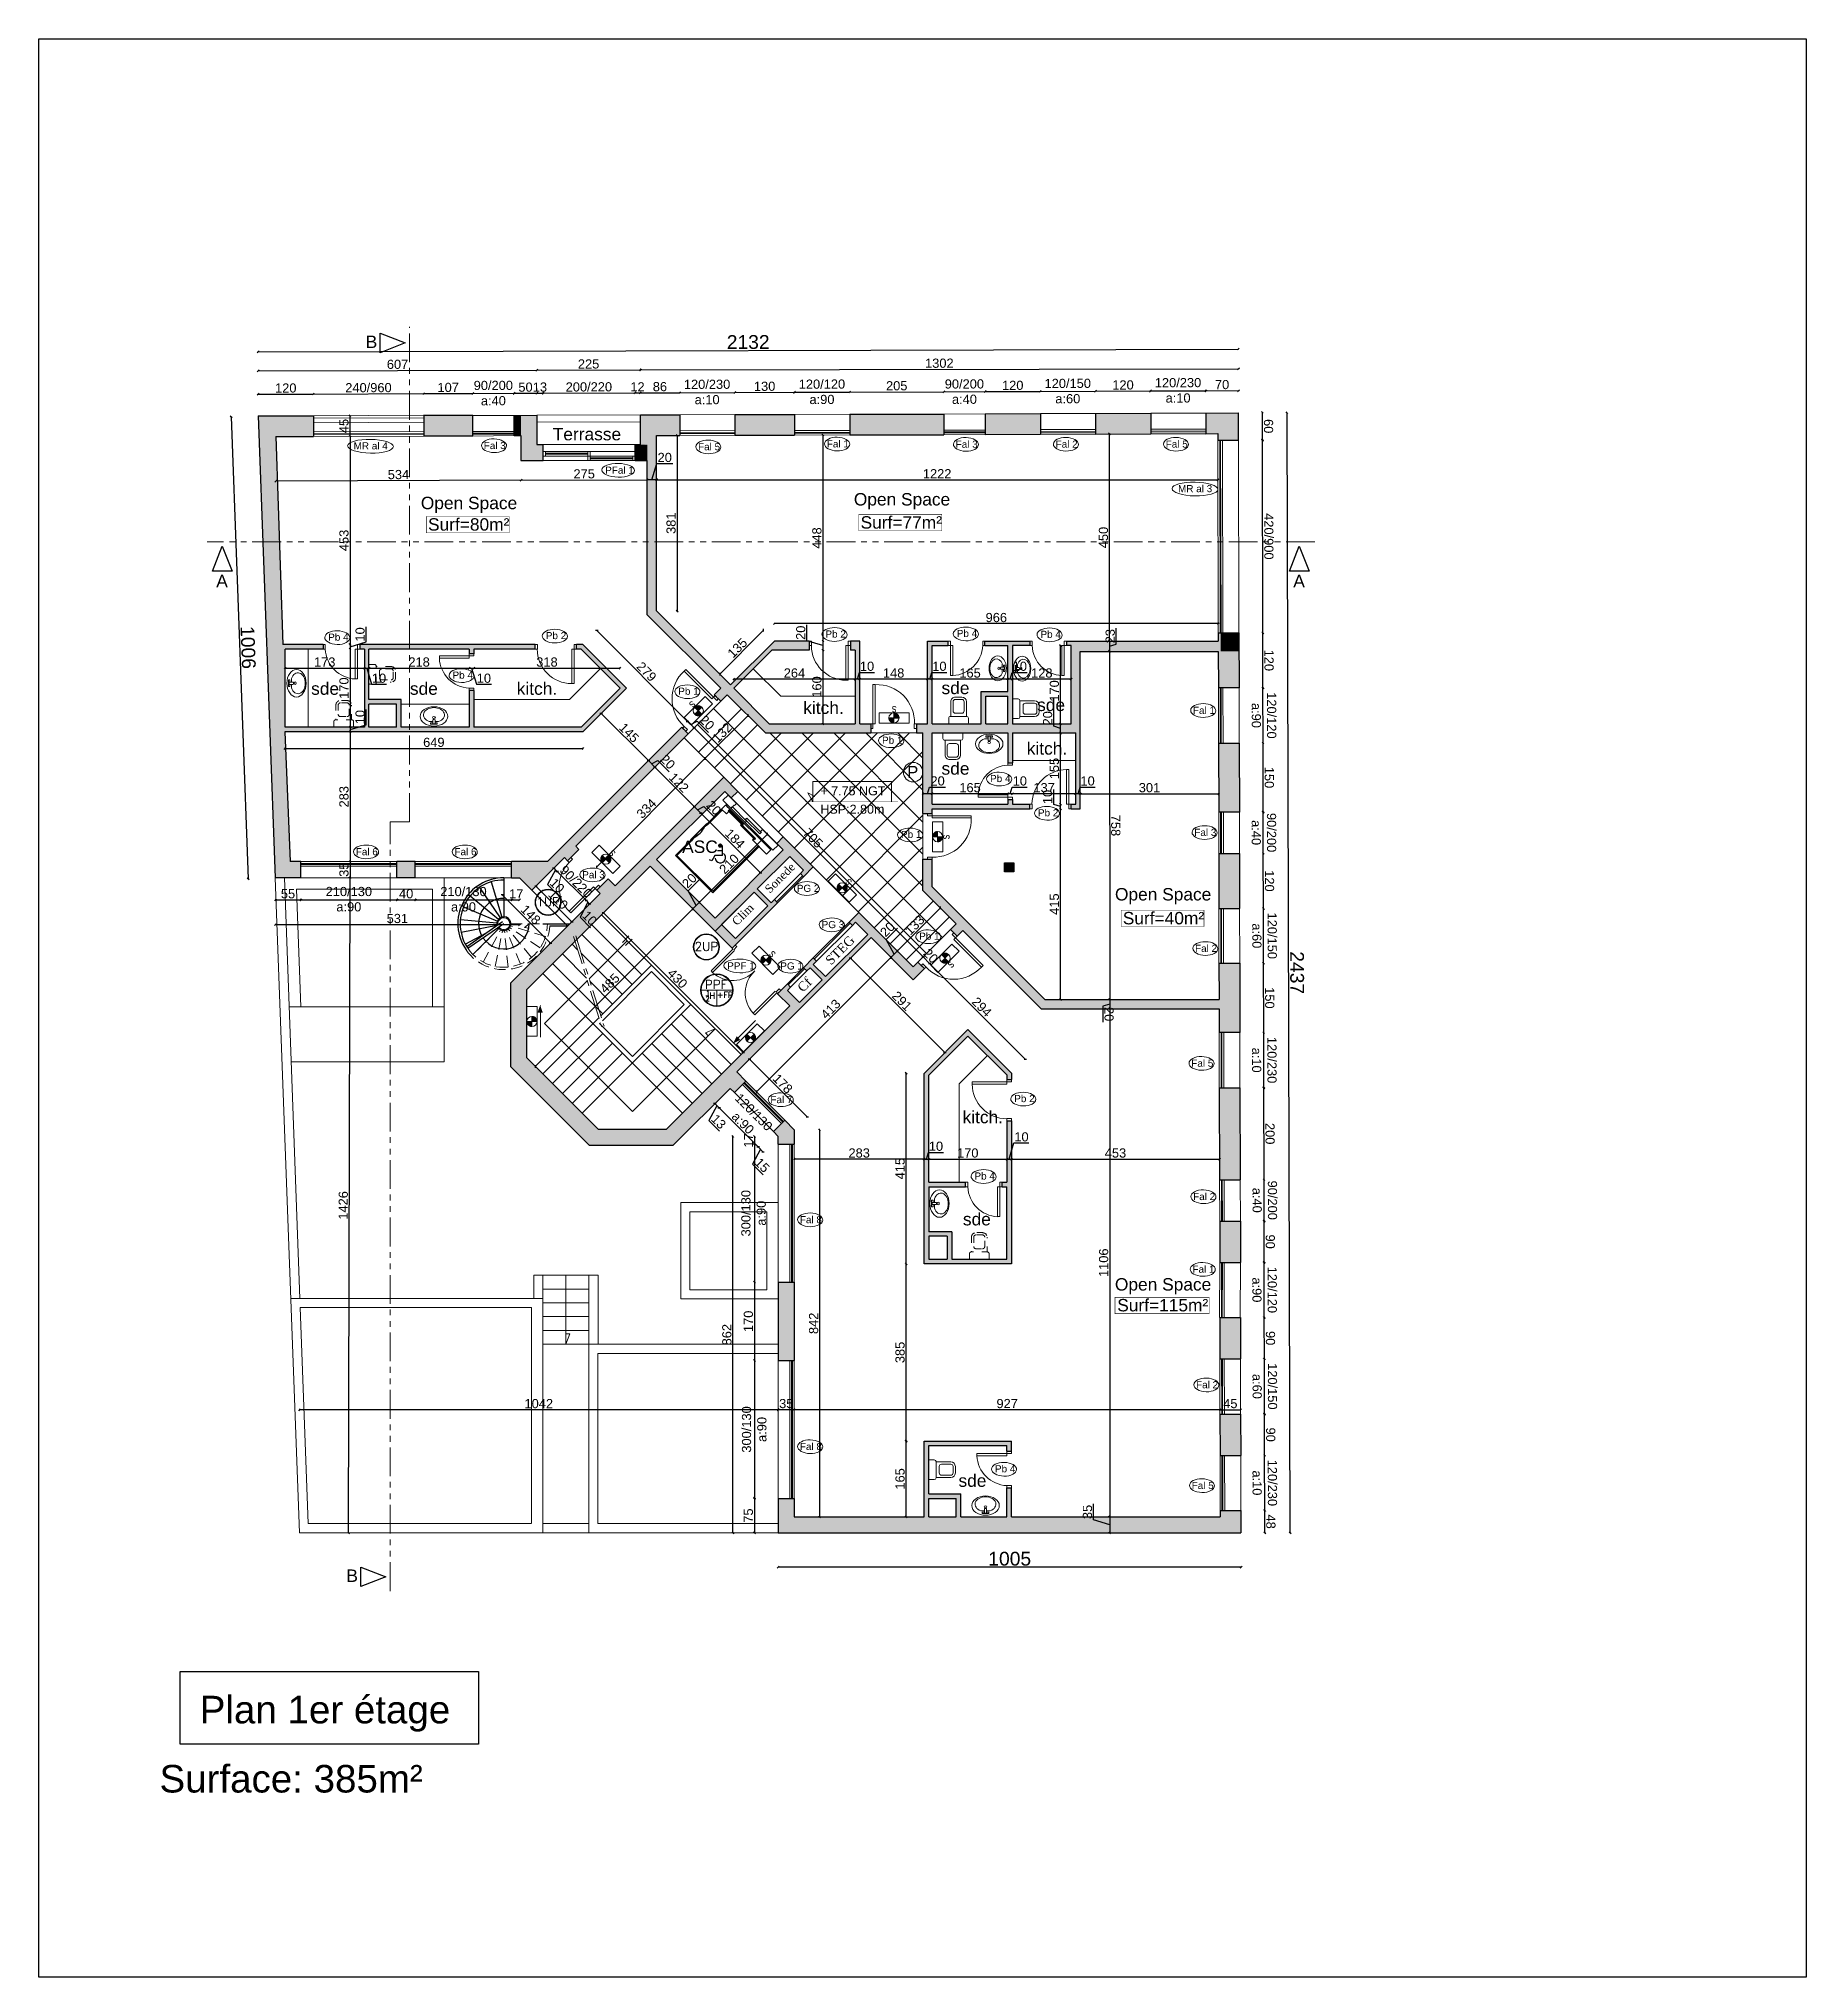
# Model space of a CAD drawing. Header units: millimetres. Extents: x 2804 to 3317, y 6834 to 7064.
# Drawn here: x 2841.27 to 2879.73, y 6982.36 to 7024.54 of the extents above; entities that cross this region are included whole.
import ezdxf

# ---------------------------------------------------------------- set-up
doc = ezdxf.new("R2010")
doc.units = ezdxf.units.MM
doc.header["$PDMODE"] = 1
for name, pattern in [('ACAD_ISO03W100', [30, 12, -18]), ('HIDDEN', [0.375, 0.25, -0.125]), ('PHANTOM2', [1.25, 0.625, -0.125, 0.125, -0.125, 0.125, -0.125])]:
    doc.linetypes.add(name, pattern=pattern)
for name, color, linetype in [('ASCENSEUR', 7, 'Continuous'), ('zin hatch mur', 8, 'Continuous'), ('zin struct', 190, 'HIDDEN'), ('zin texte', 33, 'Continuous')]:
    doc.layers.add(name, color=color, linetype=linetype)
for name, color, linetype, lineweight in [('cach', 7, 'HIDDEN', 20), ('cotation', 3, 'Continuous', 30), ('Escalier', 250, 'Continuous', 30), ('Hachures', 8, 'Continuous', 20), ('menuise', 50, 'Continuous', 18), ('PORT-FEN', 2, 'Continuous', 0), ('SECURITE', 2, 'Continuous', 0), ('STRCUTURE METALLIQUE', 3, 'Continuous', 20), ('structure grt', 150, 'Continuous', 0), ('texte', 3, 'Continuous', 9), ('Trottoires', 140, 'Continuous', 30), ('zin fin', 6, 'Continuous', 9), ('Zin inter', 80, 'ACAD_ISO03W100', 5), ('zin menuiserie', 150, 'Continuous', 5), ('Zin mur', 30, 'Continuous', 30), ('zin sanit', 150, 'Continuous', 5)]:
    doc.layers.add(name, color=color, linetype=linetype, lineweight=lineweight)
doc.styles.add('ARIAL', font='arial.ttf')
doc.styles.add('PA3', font='arial.ttf', dxfattribs={"height": 3})
doc.styles.add('PsikTxtStyle', font='arial.ttf')
doc.styles.add('ROMAND', font='ROMAND.shx')
doc.styles.add('SANSSERIFBOLDOBLIQUE', font='sasbo___.pfb', dxfattribs={"height": 10})
doc.styles.get("Standard").update_dxf_attribs({"font": 'arial.ttf'})
doc.dimstyles.new('cotation 100', dxfattribs={"dimtxt": 0.2, "dimasz": 0.04, "dimexe": 0, "dimexo": 0, "dimgap": 0.03, "dimtad": 1, "dimdec": 0, "dimlfac": 100, "dimdsep": 46, "dimtxsty": 'ARIAL', "dimblk": 'OBLIQUE', "dimcen": 0.09, "dimse1": 1, "dimse2": 1, "dimclrd": 256, "dimclre": 256, "dimclrt": 256, "dimadec": 3, "dimazin": 2, "dimtfac": 1, "dimtdec": 0, "dimtofl": 0, "dimtmove": 1, "dimatfit": 3, "dimfxl": 0, "dimtolj": 1, "dimtzin": 0, "dimlwd": -1, "dimlwe": -1, "dimarcsym": 0})

msp = doc.modelspace()

# ---------------------------------------------------------------- texts
at = {"layer": 'SECURITE', "attachment_point": 2, "rotation": 45}
for s, insert, char_height, width in [('{\\fTimes New Roman|b0|i0|c0|p18;Sonede}', (2857.333, 7006.342, 0), 0.18, 0.9), ('{\\fTimes New Roman|b0|i0|c0|p18;Clim}', (2856.527, 7005.548, 0), 0.18, 0.9), ('{\\fTimes New Roman|b0|i0|c0|p18;STEG}', (2858.635, 7004.778, 0), 0.2, 1.5), ('{\\fTimes New Roman|b0|i0|c0|p18;Cf}', (2857.864, 7004.026, 0), 0.2, 0.5)]:
    msp.add_mtext(s, dxfattribs=dict(at, insert=insert, char_height=char_height, width=width))
at = {"layer": 'structure grt', "ltscale": 0.5, "char_height": 0.195, "width": 13.74632, "attachment_point": 1}
for s, insert in [('{\\C1;+ 7.75 NGT}', (2858.279, 7008.27)), ('{\\C1;HSP:2.80m}', (2858.279, 7007.871))]:
    msp.add_mtext(s, dxfattribs=dict(at, insert=insert))
at = {"layer": 'Zin inter', "ltscale": 0.01, "insert": (2861.284, 6993.299), "char_height": 0.27, "attachment_point": 1}
msp.add_mtext_dynamic_manual_height_columns('sde', width=34.10317, gutter_width=12.5, heights=[0], dxfattribs=at)
at = {"layer": 'Zin mur', "char_height": 0.6, "attachment_point": 1}
for s, insert in [('Plan 1er étage', (2844.771, 6988.482)), ('Surface: 385m² ', (2843.895, 6986.978))]:
    msp.add_mtext_dynamic_manual_height_columns(s, width=34.10317, gutter_width=12.5, heights=[0], dxfattribs=dict(at, insert=insert))
at = {"layer": 'zin texte', "char_height": 0.27, "attachment_point": 1}
for s, insert in [('B', (2848.383, 7018.079)), ('Terrasse', (2852.454, 7016.07)), ('Open Space', (2849.583, 7014.572)), ('Open Space', (2859.007, 7014.652)), ('Surf=80m²', (2849.739, 7014.105)), ('Surf=77m²', (2859.153, 7014.149)), ('A', (2845.13, 7012.874)), ('A', (2868.571, 7012.874)), ('sde', (2847.195, 7010.533)), ('sde', (2849.345, 7010.533)), ('kitch.', (2851.67, 7010.533)), ('sde', (2860.915, 7010.547)), ('kitch.', (2857.907, 7010.117)), ('sde', (2862.996, 7010.179)), ('kitch.', (2862.77, 7009.231)), ('sde', (2860.915, 7008.795)), ('ASC', (2855.27, 7007.092)), ('Open Space', (2864.69, 7006.058)), ('Surf=40m²', (2864.86, 7005.538)), ('kitch.', (2861.373, 7001.21)), ('sde', (2861.381, 6998.988)), ('Open Space', (2864.689, 6997.57)), ('Surf=115m²', (2864.739, 6997.117)), ('B', (2847.963, 6991.231))]:
    msp.add_mtext_dynamic_manual_height_columns(s, width=34.10317, gutter_width=12.5, heights=[0], dxfattribs=dict(at, insert=insert))

# ---------------------------------------------------------------- blocks, each defined once
blk = doc.blocks.new('P90')
at = {"ltscale": 0.005}
for p, q in [((-50, 752), (-100, 752)), ((-100, 752), (-100, 0)), ((-50, 0), (-50, 752)), ((-900, -100), (-900, 0)), ((-900, 0), (-850, 0)), ((-850, 0), (-850, -100)), ((-100, 0), (-50, 0)), ((-50, 0), (0, 0)), ((-50, -100), (-50, 0)), ((0, 0), (0, -100)), ((-850, -100), (-900, -100)), ((0, -100), (-50, -100))]:
    blk.add_line(p, q, dxfattribs=at)
blk.add_arc((-100, 0), 752, 90, 180, dxfattribs=at)
blk = doc.blocks.new('P70')
at = {"layer": 'zin menuiserie'}
for p, q in [((0, 650), (0, 0)), ((50, 650), (0, 650)), ((50, 0), (50, 650)), ((-700, 0), (-650, 0)), ((-700, -100), (-700, 0)), ((-650, 0), (-650, -100)), ((0, 0), (100, 0)), ((50, -100), (50, 0)), ((100, 0), (100, -100)), ((-650, -100), (-700, -100)), ((100, -100), (50, -100))]:
    blk.add_line(p, q, dxfattribs=at)
blk.add_arc((31, -31), 682, 92.6275, 177.3725, dxfattribs=at)
blk = doc.blocks.new('*X298')
at = {"color": 0, "linetype": 'Continuous'}
for p, q in [((2123.9, 1390.3), (2124, 1390.4)), ((2133.9, 1380.4), (2123.9, 1390.4)), ((2124, 1389.5), (2124.9, 1390.4)), ((2133, 1380.5), (2124, 1389.5)), ((2124.1, 1388.7), (2125.8, 1390.4)), ((2131.9, 1380.6), (2124.1, 1388.4)), ((2124.2, 1388), (2126.7, 1390.4)), ((2124.4, 1387.3), (2127.5, 1390.4)), ((2130.7, 1380.9), (2124.4, 1387.2)), ((2124.7, 1386.6), (2128.4, 1390.4)), ((2133.9, 1381.3), (2124.8, 1390.4)), ((2124.9, 1386), (2129.3, 1390.4)), ((2129.2, 1381.6), (2125.1, 1385.7)), ((2125.2, 1385.4), (2130.2, 1390.4)), ((2125.6, 1384.9), (2131.1, 1390.4)), ((2133.9, 1382.2), (2125.7, 1390.4)), ((2125.9, 1384.4), (2132, 1390.4)), ((2126.3, 1383.9), (2132.8, 1390.4)), ((2133.9, 1383.1), (2126.6, 1390.4)), ((2126.8, 1383.4), (2133.7, 1390.4)), ((2127.2, 1383), (2133.9, 1389.7)), ((2133.9, 1384), (2127.5, 1390.4)), ((2127.7, 1382.6), (2133.9, 1388.8)), ((2128.2, 1382.2), (2133.9, 1387.9)), ((2133.9, 1384.8), (2128.4, 1390.4)), ((2128.7, 1381.9), (2133.9, 1387)), ((2133.9, 1385.7), (2129.2, 1390.4)), ((2129.3, 1381.5), (2133.9, 1386.1)), ((2129.9, 1381.3), (2133.9, 1385.3)), ((2133.9, 1386.6), (2130.1, 1390.4)), ((2130.5, 1381), (2133.9, 1384.4)), ((2133.9, 1387.5), (2131, 1390.4)), ((2131.2, 1380.8), (2133.9, 1383.5)), ((2133.9, 1388.4), (2131.9, 1390.4)), ((2131.9, 1380.6), (2133.9, 1382.6)), ((2132.7, 1380.5), (2133.9, 1381.7)), ((2133.9, 1389.3), (2132.8, 1390.4)), ((2133.5, 1380.4), (2133.9, 1380.8)), ((2133.9, 1390.1), (2133.7, 1390.4))]:
    blk.add_line(p, q, dxfattribs=at)
blk = doc.blocks.new('*X299')
at = {"color": 0, "linetype": 'Continuous'}
for p, q in [((2123.9, 1390.3), (2124, 1390.4)), ((2133.9, 1380.4), (2123.9, 1390.4)), ((2124, 1389.5), (2124.9, 1390.4)), ((2133, 1380.5), (2124, 1389.5)), ((2124.1, 1388.7), (2125.8, 1390.4)), ((2131.9, 1380.6), (2124.1, 1388.4)), ((2124.2, 1388), (2126.7, 1390.4)), ((2124.4, 1387.3), (2127.5, 1390.4)), ((2130.7, 1380.9), (2124.4, 1387.2)), ((2124.7, 1386.6), (2128.4, 1390.4)), ((2133.9, 1381.3), (2124.8, 1390.4)), ((2124.9, 1386), (2129.3, 1390.4)), ((2129.2, 1381.6), (2125.1, 1385.7)), ((2125.2, 1385.4), (2130.2, 1390.4)), ((2125.6, 1384.9), (2131.1, 1390.4)), ((2133.9, 1382.2), (2125.7, 1390.4)), ((2125.9, 1384.4), (2132, 1390.4)), ((2126.3, 1383.9), (2132.8, 1390.4)), ((2133.9, 1383.1), (2126.6, 1390.4)), ((2126.8, 1383.4), (2133.7, 1390.4)), ((2127.2, 1383), (2133.9, 1389.7)), ((2133.9, 1384), (2127.5, 1390.4)), ((2127.7, 1382.6), (2133.9, 1388.8)), ((2128.2, 1382.2), (2133.9, 1387.9)), ((2133.9, 1384.8), (2128.4, 1390.4)), ((2128.7, 1381.9), (2133.9, 1387)), ((2133.9, 1385.7), (2129.2, 1390.4)), ((2129.3, 1381.5), (2133.9, 1386.1)), ((2129.9, 1381.3), (2133.9, 1385.3)), ((2133.9, 1386.6), (2130.1, 1390.4)), ((2130.5, 1381), (2133.9, 1384.4)), ((2133.9, 1387.5), (2131, 1390.4)), ((2131.2, 1380.8), (2133.9, 1383.5)), ((2133.9, 1388.4), (2131.9, 1390.4)), ((2131.9, 1380.6), (2133.9, 1382.6)), ((2132.7, 1380.5), (2133.9, 1381.7)), ((2133.9, 1389.3), (2132.8, 1390.4)), ((2133.5, 1380.4), (2133.9, 1380.8)), ((2133.9, 1390.1), (2133.7, 1390.4))]:
    blk.add_line(p, q, dxfattribs=at)
blk = doc.blocks.new('sec 1er')
at = {"layer": 'SECURITE', "true_color": 0x939598}
h = blk.add_hatch(color=252, dxfattribs=at)
edge = h.paths.add_edge_path()
edge.add_arc((2620.922, 6730.214), 0.284, -180, 0, ccw=False)
edge.add_arc((2620.922, 6730.214), 0.284, 0, 180, ccw=False)
edge = h.paths.add_edge_path(flags=16)
edge.add_arc((2620.922, 6730.214), 0.273, -180, 0, ccw=False)
edge.add_arc((2620.922, 6730.214), 0.273, 0, 180, ccw=False)
h = blk.add_hatch(color=252, dxfattribs=at)
edge = h.paths.add_edge_path()
edge.add_arc((2624.367, 6729.244), 0.284, -180, 0, ccw=False)
edge.add_arc((2624.367, 6729.244), 0.284, 0, 180, ccw=False)
edge = h.paths.add_edge_path(flags=16)
edge.add_arc((2624.367, 6729.244), 0.273, -180, 0, ccw=False)
edge.add_arc((2624.367, 6729.244), 0.273, 0, 180, ccw=False)
h = blk.add_hatch(color=252, dxfattribs=at)
edge = h.paths.add_edge_path()
edge.add_arc((2624.593, 6728.304), 0.354, -180, 0, ccw=False)
edge.add_arc((2624.593, 6728.304), 0.354, 0, 180, ccw=False)
edge = h.paths.add_edge_path(flags=16)
edge.add_arc((2624.593, 6728.304), 0.342, -180, 0, ccw=False)
edge.add_arc((2624.593, 6728.304), 0.342, 0, 180, ccw=False)
at = {"layer": 'SECURITE', "color": 252, "true_color": 0x939598}
for p, q in [((2623.884, 6734.236, 1.396), (2624.344, 6734.695, 1.396)), ((2623.884, 6734.236, 1.396), (2624.344, 6734.695, 1.396)), ((2624.344, 6734.695, 1.396), (2624.502, 6734.537, 1.396)), ((2624.344, 6734.695, 1.396), (2624.502, 6734.537, 1.396)), ((2624.043, 6734.077, 1.396), (2623.884, 6734.236, 1.396)), ((2624.043, 6734.077, 1.396), (2623.884, 6734.236, 1.396)), ((2624.502, 6734.537, 1.396), (2624.043, 6734.077, 1.396)), ((2624.502, 6734.537, 1.396), (2624.043, 6734.077, 1.396)), ((2624.27, 6734.305, 1.396), (2624.112, 6734.463, 1.396)), ((2624.27, 6734.305, 1.396), (2624.112, 6734.463, 1.396)), ((2624.27, 6734.305, 1.396), (2624.112, 6734.463, 1.396)), ((2624.27, 6734.305, 1.396), (2624.112, 6734.463, 1.396)), ((2624.27, 6734.305, 1.396), (2624.112, 6734.463, 1.396)), ((2624.27, 6734.305, 1.396), (2624.112, 6734.463, 1.396)), ((2624.27, 6734.305, 1.396), (2624.112, 6734.463, 1.396)), ((2624.27, 6734.305, 1.396), (2624.112, 6734.463, 1.396)), ((2624.27, 6734.463, 1.396), (2624.114, 6734.307, 1.396)), ((2624.27, 6734.463, 1.396), (2624.114, 6734.307, 1.396)), ((2628.128, 6734.337, 1.396), (2628.778, 6734.337, 1.396)), ((2628.128, 6734.114, 1.396), (2628.128, 6734.337, 1.396)), ((2628.128, 6734.337, 1.396), (2628.778, 6734.337, 1.396)), ((2628.128, 6734.114, 1.396), (2628.128, 6734.337, 1.396)), ((2628.561, 6734.226, 1.396), (2628.34, 6734.225, 1.396)), ((2628.561, 6734.226, 1.396), (2628.34, 6734.225, 1.396)), ((2628.45, 6734.114, 1.396), (2628.45, 6734.337, 1.396)), ((2628.45, 6734.114, 1.396), (2628.45, 6734.337, 1.396)), ((2628.45, 6734.114, 1.396), (2628.45, 6734.337, 1.396)), ((2628.45, 6734.114, 1.396), (2628.45, 6734.337, 1.396)), ((2628.45, 6734.114, 1.396), (2628.45, 6734.337, 1.396)), ((2628.45, 6734.114, 1.396), (2628.45, 6734.337, 1.396)), ((2628.45, 6734.114, 1.396), (2628.45, 6734.337, 1.396)), ((2628.45, 6734.114, 1.396), (2628.45, 6734.337, 1.396)), ((2628.778, 6734.337, 1.396), (2628.778, 6734.114, 1.396)), ((2628.778, 6734.337, 1.396), (2628.778, 6734.114, 1.396)), ((2628.778, 6734.114, 1.396), (2628.128, 6734.114, 1.396)), ((2628.778, 6734.114, 1.396), (2628.128, 6734.114, 1.396)), ((2629.288, 6731.314, 1.396), (2629.288, 6731.965, 1.396)), ((2629.288, 6731.965, 1.396), (2629.512, 6731.965, 1.396)), ((2629.288, 6731.314, 1.396), (2629.288, 6731.965, 1.396)), ((2629.288, 6731.965, 1.396), (2629.512, 6731.965, 1.396)), ((2629.4, 6731.531, 1.396), (2629.4, 6731.752, 1.396)), ((2629.4, 6731.531, 1.396), (2629.4, 6731.752, 1.396)), ((2629.512, 6731.965, 1.396), (2629.512, 6731.314, 1.396)), ((2629.512, 6731.965, 1.396), (2629.512, 6731.314, 1.396)), ((2621.873, 6731.302, 1.396), (2622.031, 6731.461, 1.396)), ((2621.873, 6731.302, 1.396), (2622.031, 6731.461, 1.396)), ((2622.333, 6730.842, 1.396), (2621.873, 6731.302, 1.396)), ((2622.333, 6730.842, 1.396), (2621.873, 6731.302, 1.396)), ((2622.031, 6731.461, 1.396), (2622.491, 6731.001, 1.396)), ((2622.031, 6731.461, 1.396), (2622.491, 6731.001, 1.396)), ((2629.512, 6731.314, 1.396), (2629.288, 6731.314, 1.396)), ((2629.512, 6731.314, 1.396), (2629.288, 6731.314, 1.396)), ((2629.289, 6731.643, 1.396), (2629.512, 6731.643, 1.396)), ((2629.289, 6731.643, 1.396), (2629.512, 6731.643, 1.396)), ((2629.289, 6731.643, 1.396), (2629.512, 6731.643, 1.396)), ((2629.289, 6731.643, 1.396), (2629.512, 6731.643, 1.396)), ((2629.289, 6731.643, 1.396), (2629.512, 6731.643, 1.396)), ((2629.289, 6731.643, 1.396), (2629.512, 6731.643, 1.396)), ((2629.289, 6731.643, 1.396), (2629.512, 6731.643, 1.396)), ((2629.289, 6731.643, 1.396), (2629.512, 6731.643, 1.396)), ((2622.101, 6731.075, 1.396), (2622.258, 6731.233, 1.396)), ((2622.101, 6731.075, 1.396), (2622.258, 6731.233, 1.396)), ((2622.101, 6731.075, 1.396), (2622.258, 6731.233, 1.396)), ((2622.101, 6731.075, 1.396), (2622.258, 6731.233, 1.396)), ((2622.101, 6731.075, 1.396), (2622.258, 6731.233, 1.396)), ((2622.101, 6731.075, 1.396), (2622.258, 6731.233, 1.396)), ((2622.101, 6731.075, 1.396), (2622.258, 6731.233, 1.396)), ((2622.101, 6731.075, 1.396), (2622.258, 6731.233, 1.396)), ((2622.258, 6731.075, 1.396), (2622.102, 6731.231, 1.396)), ((2622.258, 6731.075, 1.396), (2622.102, 6731.231, 1.396)), ((2622.491, 6731.001, 1.396), (2622.333, 6730.842, 1.396)), ((2622.491, 6731.001, 1.396), (2622.333, 6730.842, 1.396)), ((2627.017, 6730.677, 1.396), (2627.175, 6730.836, 1.396)), ((2627.017, 6730.677, 1.396), (2627.175, 6730.836, 1.396)), ((2627.477, 6730.218, 1.396), (2627.017, 6730.677, 1.396)), ((2627.477, 6730.218, 1.396), (2627.017, 6730.677, 1.396)), ((2627.175, 6730.836, 1.396), (2627.635, 6730.376, 1.396)), ((2627.175, 6730.836, 1.396), (2627.635, 6730.376, 1.396)), ((2627.245, 6730.45, 1.396), (2627.402, 6730.608, 1.396)), ((2627.245, 6730.45, 1.396), (2627.402, 6730.608, 1.396)), ((2627.245, 6730.45, 1.396), (2627.402, 6730.608, 1.396)), ((2627.245, 6730.45, 1.396), (2627.402, 6730.608, 1.396)), ((2627.245, 6730.45, 1.396), (2627.402, 6730.608, 1.396)), ((2627.245, 6730.45, 1.396), (2627.402, 6730.608, 1.396)), ((2627.245, 6730.45, 1.396), (2627.402, 6730.608, 1.396)), ((2627.245, 6730.45, 1.396), (2627.402, 6730.608, 1.396)), ((2627.402, 6730.45, 1.396), (2627.246, 6730.606, 1.396)), ((2627.402, 6730.45, 1.396), (2627.246, 6730.606, 1.396)), ((2627.635, 6730.376, 1.396), (2627.477, 6730.218, 1.396)), ((2627.635, 6730.376, 1.396), (2627.477, 6730.218, 1.396)), ((2625.357, 6729.106, 1.396), (2625.515, 6729.264, 1.396)), ((2625.357, 6729.106, 1.396), (2625.515, 6729.264, 1.396)), ((2625.515, 6729.264, 1.396), (2625.975, 6728.804, 1.396)), ((2625.515, 6729.264, 1.396), (2625.975, 6728.804, 1.396)), ((2629.25, 6728.847, 1.396), (2629.709, 6729.307, 1.396)), ((2629.25, 6728.847, 1.396), (2629.709, 6729.307, 1.396)), ((2629.709, 6729.307, 1.396), (2629.868, 6729.149, 1.396)), ((2629.709, 6729.307, 1.396), (2629.868, 6729.149, 1.396)), ((2625.817, 6728.646, 1.396), (2625.357, 6729.106, 1.396)), ((2625.817, 6728.646, 1.396), (2625.357, 6729.106, 1.396)), ((2625.585, 6728.879, 1.396), (2625.742, 6729.036, 1.396)), ((2625.585, 6728.879, 1.396), (2625.742, 6729.036, 1.396)), ((2625.585, 6728.879, 1.396), (2625.742, 6729.036, 1.396)), ((2625.585, 6728.879, 1.396), (2625.742, 6729.036, 1.396)), ((2625.585, 6728.879, 1.396), (2625.742, 6729.036, 1.396)), ((2625.585, 6728.879, 1.396), (2625.742, 6729.036, 1.396)), ((2625.585, 6728.879, 1.396), (2625.742, 6729.036, 1.396)), ((2625.585, 6728.879, 1.396), (2625.742, 6729.036, 1.396)), ((2625.742, 6728.879, 1.396), (2625.586, 6729.035, 1.396)), ((2625.742, 6728.879, 1.396), (2625.586, 6729.035, 1.396)), ((2625.975, 6728.804, 1.396), (2625.817, 6728.646, 1.396)), ((2625.975, 6728.804, 1.396), (2625.817, 6728.646, 1.396)), ((2629.408, 6728.689, 1.396), (2629.25, 6728.847, 1.396)), ((2629.408, 6728.689, 1.396), (2629.25, 6728.847, 1.396)), ((2629.868, 6729.149, 1.396), (2629.408, 6728.689, 1.396)), ((2629.868, 6729.149, 1.396), (2629.408, 6728.689, 1.396)), ((2629.482, 6729.079, 1.396), (2629.64, 6728.921, 1.396)), ((2629.482, 6729.079, 1.396), (2629.64, 6728.921, 1.396)), ((2629.482, 6729.079, 1.396), (2629.64, 6728.921, 1.396)), ((2629.482, 6729.079, 1.396), (2629.64, 6728.921, 1.396)), ((2629.482, 6729.079, 1.396), (2629.64, 6728.921, 1.396)), ((2629.482, 6729.079, 1.396), (2629.64, 6728.921, 1.396)), ((2629.482, 6729.079, 1.396), (2629.64, 6728.921, 1.396)), ((2629.482, 6729.079, 1.396), (2629.64, 6728.921, 1.396)), ((2629.482, 6728.921, 1.396), (2629.638, 6729.078, 1.396)), ((2629.482, 6728.921, 1.396), (2629.638, 6729.078, 1.396)), ((2620.461, 6727.948, 1.117), (2620.461, 6727.304, 1.117)), ((2620.682, 6727.948, 1.117), (2620.461, 6727.948, 1.117)), ((2620.461, 6727.948, 1.117), (2620.461, 6727.304, 1.117)), ((2620.682, 6727.948, 1.117), (2620.461, 6727.948, 1.117)), ((2620.682, 6727.304, 1.117), (2620.682, 6727.948, 1.117)), ((2620.682, 6727.304, 1.117), (2620.682, 6727.948, 1.117)), ((2620.709, 6727.826, 1.117), (2620.756, 6727.967, 1.117)), ((2620.709, 6727.826, 1.117), (2620.756, 6727.967, 1.117)), ((2624.934, 6728.304, 0), (2624.251, 6728.304, 0)), ((2624.358, 6728.182, 0), (2624.424, 6728.182, 0)), ((2624.593, 6728.304, 0), (2624.593, 6727.963, 0)), ((2620.461, 6727.623, 1.117), (2620.682, 6727.623, 1.117)), ((2620.461, 6727.623, 1.117), (2620.682, 6727.623, 1.117)), ((2620.461, 6727.623, 1.117), (2620.682, 6727.623, 1.117)), ((2620.461, 6727.623, 1.117), (2620.682, 6727.623, 1.117)), ((2620.461, 6727.623, 1.117), (2620.682, 6727.623, 1.117)), ((2620.461, 6727.623, 1.117), (2620.682, 6727.623, 1.117)), ((2620.461, 6727.623, 1.117), (2620.682, 6727.623, 1.117)), ((2620.461, 6727.623, 1.117), (2620.682, 6727.623, 1.117)), ((2620.572, 6727.733, 1.117), (2620.572, 6727.515, 1.117)), ((2620.572, 6727.733, 1.117), (2620.572, 6727.515, 1.117)), ((2620.801, 6727.824, 1.117), (2620.709, 6727.826, 1.117)), ((2620.801, 6727.824, 1.117), (2620.709, 6727.826, 1.117)), ((2620.756, 6727.88, 1.117), (2620.756, 6727.282, 1.117)), ((2620.756, 6727.88, 1.117), (2620.756, 6727.282, 1.117)), ((2625.017, 6727.219, 1.117), (2625.44, 6727.641, 1.117)), ((2625.017, 6727.219, 1.117), (2625.44, 6727.641, 1.117)), ((2625.476, 6727.574, 1.117), (2625.021, 6727.119, 1.117)), ((2625.476, 6727.574, 1.117), (2625.021, 6727.119, 1.117)), ((2625.633, 6727.417, 1.117), (2625.476, 6727.574, 1.117)), ((2625.633, 6727.417, 1.117), (2625.476, 6727.574, 1.117)), ((2620.461, 6727.304, 1.117), (2620.682, 6727.304, 1.117)), ((2620.461, 6727.304, 1.117), (2620.682, 6727.304, 1.117)), ((2625.088, 6727.223, 1.117), (2624.955, 6727.157, 1.117)), ((2625.088, 6727.223, 1.117), (2624.955, 6727.157, 1.117)), ((2625.021, 6727.119, 1.117), (2625.177, 6726.962, 1.117)), ((2625.021, 6727.119, 1.117), (2625.177, 6726.962, 1.117)), ((2625.025, 6727.291, 1.117), (2625.088, 6727.223, 1.117)), ((2625.025, 6727.291, 1.117), (2625.088, 6727.223, 1.117)), ((2625.177, 6726.962, 1.117), (2625.633, 6727.417, 1.117)), ((2625.177, 6726.962, 1.117), (2625.633, 6727.417, 1.117)), ((2625.407, 6727.192, 1.117), (2625.251, 6727.348, 1.117)), ((2625.407, 6727.192, 1.117), (2625.251, 6727.348, 1.117)), ((2625.407, 6727.192, 1.117), (2625.251, 6727.348, 1.117)), ((2625.407, 6727.192, 1.117), (2625.251, 6727.348, 1.117)), ((2625.407, 6727.192, 1.117), (2625.251, 6727.348, 1.117)), ((2625.407, 6727.192, 1.117), (2625.251, 6727.348, 1.117)), ((2625.407, 6727.192, 1.117), (2625.251, 6727.348, 1.117)), ((2625.407, 6727.192, 1.117), (2625.251, 6727.348, 1.117)), ((2625.251, 6727.192, 1.117), (2625.406, 6727.347, 1.117)), ((2625.251, 6727.192, 1.117), (2625.406, 6727.347, 1.117))]:
    blk.add_line(p, q, dxfattribs=at)
for centre, radius in [((2624.191, 6734.384, 1.396), 0.111), ((2624.191, 6734.384, 1.396), 0.111), ((2628.45, 6734.226, 1.396), 0.111), ((2628.45, 6734.226, 1.396), 0.111), ((2628.867, 6733.046), 0.212), ((2629.4, 6731.643, 1.396), 0.111), ((2629.4, 6731.643, 1.396), 0.111), ((2622.179, 6731.154, 1.396), 0.111), ((2622.179, 6731.154, 1.396), 0.111), ((2627.323, 6730.529, 1.396), 0.111), ((2627.323, 6730.529, 1.396), 0.111), ((2625.664, 6728.957, 1.396), 0.111), ((2625.664, 6728.957, 1.396), 0.111), ((2629.561, 6729, 1.396), 0.111), ((2629.561, 6729, 1.396), 0.111), ((2620.572, 6727.623, 1.117), 0.11), ((2620.572, 6727.623, 1.117), 0.11), ((2625.329, 6727.27, 1.117), 0.11), ((2625.329, 6727.27, 1.117), 0.11)]:
    blk.add_circle(centre, radius, dxfattribs=at)
for centre, radius, start, end in [((2624.191, 6734.384, 1.396), 0.111, 135, 225), ((2624.191, 6734.384, 1.396), 0.111, 135, 225), ((2624.191, 6734.384, 1.396), 0.111, 135, 225), ((2624.191, 6734.384, 1.396), 0.111, 135, 225), ((2624.191, 6734.384, 1.396), 0.111, 135, 225), ((2624.191, 6734.384, 1.396), 0.111, 135, 225), ((2624.191, 6734.384, 1.396), 0.111, 225, 315), ((2624.191, 6734.384, 1.396), 0.111, 225, 315), ((2624.191, 6734.384, 1.396), 0.111, 225, 315), ((2624.191, 6734.384, 1.396), 0.111, 225, 315), ((2624.191, 6734.384, 1.396), 0.111, 225, 315), ((2624.191, 6734.384, 1.396), 0.111, 225, 315), ((2628.45, 6734.226, 1.396), 0.111, 90, 180), ((2628.45, 6734.226, 1.396), 0.111, 90, 180), ((2628.45, 6734.226, 1.396), 0.111, 90, 180), ((2628.45, 6734.226, 1.396), 0.111, 90, 180), ((2628.45, 6734.226, 1.396), 0.111, 90, 180), ((2628.45, 6734.226, 1.396), 0.111, 90, 180), ((2628.45, 6734.226, 1.396), 0.111, 180, 270), ((2628.45, 6734.226, 1.396), 0.111, 180, 270), ((2628.45, 6734.226, 1.396), 0.111, 180, 270), ((2628.45, 6734.226, 1.396), 0.111, 180, 270), ((2628.45, 6734.226, 1.396), 0.111, 180, 270), ((2628.45, 6734.226, 1.396), 0.111, 180, 270), ((2629.4, 6731.643, 1.396), 0.111, 90, 180), ((2629.4, 6731.643, 1.396), 0.111, 90, 180), ((2629.4, 6731.643, 1.396), 0.111, 90, 180), ((2629.4, 6731.643, 1.396), 0.111, 90, 180), ((2629.4, 6731.643, 1.396), 0.111, 90, 180), ((2629.4, 6731.643, 1.396), 0.111, 90, 180), ((2629.4, 6731.643, 1.396), 0.111, 0, 90), ((2629.4, 6731.643, 1.396), 0.111, 0, 90), ((2629.4, 6731.643, 1.396), 0.111, 0, 90), ((2629.4, 6731.643, 1.396), 0.111, 0, 90), ((2629.4, 6731.643, 1.396), 0.111, 0, 90), ((2629.4, 6731.643, 1.396), 0.111, 0, 90), ((2622.179, 6731.154, 1.396), 0.111, 135, 225), ((2622.179, 6731.154, 1.396), 0.111, 135, 225), ((2622.179, 6731.154, 1.396), 0.111, 135, 225), ((2622.179, 6731.154, 1.396), 0.111, 135, 225), ((2622.179, 6731.154, 1.396), 0.111, 135, 225), ((2622.179, 6731.154, 1.396), 0.111, 135, 225), ((2622.179, 6731.154, 1.396), 0.111, 45, 135), ((2622.179, 6731.154, 1.396), 0.111, 45, 135), ((2622.179, 6731.154, 1.396), 0.111, 45, 135), ((2622.179, 6731.154, 1.396), 0.111, 45, 135), ((2622.179, 6731.154, 1.396), 0.111, 45, 135), ((2622.179, 6731.154, 1.396), 0.111, 45, 135), ((2620.922, 6730.214, 0), 0.284, 0, 180), ((2620.922, 6730.214, 0), 0.273, 0, 180), ((2627.323, 6730.529, 1.396), 0.111, 135, 225), ((2627.323, 6730.529, 1.396), 0.111, 135, 225), ((2627.323, 6730.529, 1.396), 0.111, 135, 225), ((2627.323, 6730.529, 1.396), 0.111, 135, 225), ((2627.323, 6730.529, 1.396), 0.111, 135, 225), ((2627.323, 6730.529, 1.396), 0.111, 135, 225), ((2627.323, 6730.529, 1.396), 0.111, 45, 135), ((2627.323, 6730.529, 1.396), 0.111, 45, 135), ((2627.323, 6730.529, 1.396), 0.111, 45, 135), ((2627.323, 6730.529, 1.396), 0.111, 45, 135), ((2627.323, 6730.529, 1.396), 0.111, 45, 135), ((2627.323, 6730.529, 1.396), 0.111, 45, 135), ((2620.922, 6730.214, 0), 0.284, 180, 0), ((2620.922, 6730.214, 0), 0.273, 180, 0), ((2624.367, 6729.244, 0), 0.284, 0, 180), ((2624.367, 6729.244, 0), 0.284, 180, 0), ((2624.367, 6729.244, 0), 0.273, 0, 180), ((2624.367, 6729.244, 0), 0.273, 180, 0), ((2625.664, 6728.957, 1.396), 0.111, 135, 225), ((2625.664, 6728.957, 1.396), 0.111, 135, 225), ((2625.664, 6728.957, 1.396), 0.111, 135, 225), ((2625.664, 6728.957, 1.396), 0.111, 135, 225), ((2625.664, 6728.957, 1.396), 0.111, 135, 225), ((2625.664, 6728.957, 1.396), 0.111, 135, 225), ((2625.664, 6728.957, 1.396), 0.111, 45, 135), ((2625.664, 6728.957, 1.396), 0.111, 45, 135), ((2625.664, 6728.957, 1.396), 0.111, 45, 135), ((2625.664, 6728.957, 1.396), 0.111, 45, 135), ((2625.664, 6728.957, 1.396), 0.111, 45, 135), ((2625.664, 6728.957, 1.396), 0.111, 45, 135), ((2629.561, 6729, 1.396), 0.111, 45, 135), ((2629.561, 6729, 1.396), 0.111, 45, 135), ((2629.561, 6729, 1.396), 0.111, 45, 135), ((2629.561, 6729, 1.396), 0.111, 45, 135), ((2629.561, 6729, 1.396), 0.111, 45, 135), ((2629.561, 6729, 1.396), 0.111, 45, 135), ((2629.561, 6729, 1.396), 0.111, 315, 45), ((2629.561, 6729, 1.396), 0.111, 315, 45), ((2629.561, 6729, 1.396), 0.111, 315, 45), ((2629.561, 6729, 1.396), 0.111, 315, 45), ((2629.561, 6729, 1.396), 0.111, 315, 45), ((2629.561, 6729, 1.396), 0.111, 315, 45), ((2624.593, 6728.304, 0), 0.354, 0, 180), ((2624.593, 6728.304, 0), 0.342, 0, 180), ((2624.593, 6728.304, 0), 0.354, 180, 0), ((2624.593, 6728.304, 0), 0.342, 180, 0), ((2620.572, 6727.623, 1.117), 0.11, 180, 270), ((2620.572, 6727.623, 1.117), 0.11, 180, 270), ((2620.572, 6727.623, 1.117), 0.11, 180, 270), ((2620.572, 6727.623, 1.117), 0.11, 180, 270), ((2620.572, 6727.623, 1.117), 0.11, 180, 270), ((2620.572, 6727.623, 1.117), 0.11, 180, 270), ((2620.572, 6727.623, 1.117), 0.11, 270, 0), ((2620.572, 6727.623, 1.117), 0.11, 270, 0), ((2620.572, 6727.623, 1.117), 0.11, 270, 0), ((2620.572, 6727.623, 1.117), 0.11, 270, 0), ((2620.572, 6727.623, 1.117), 0.11, 270, 0), ((2620.572, 6727.623, 1.117), 0.11, 270, 0), ((2625.329, 6727.27, 1.117), 0.11, 45, 135), ((2625.329, 6727.27, 1.117), 0.11, 45, 135), ((2625.329, 6727.27, 1.117), 0.11, 45, 135), ((2625.329, 6727.27, 1.117), 0.11, 45, 135), ((2625.329, 6727.27, 1.117), 0.11, 45, 135), ((2625.329, 6727.27, 1.117), 0.11, 45, 135), ((2625.329, 6727.27, 1.117), 0.11, 315, 45), ((2625.329, 6727.27, 1.117), 0.11, 315, 45), ((2625.329, 6727.27, 1.117), 0.11, 315, 45), ((2625.329, 6727.27, 1.117), 0.11, 315, 45), ((2625.329, 6727.27, 1.117), 0.11, 315, 45), ((2625.329, 6727.27, 1.117), 0.11, 315, 45)]:
    blk.add_arc(centre, radius, start, end, dxfattribs=at)
for points in [[(2620.709, 6727.826, 1.117), (2620.756, 6727.967, 1.117), (2620.801, 6727.824, 1.117)], [(2620.709, 6727.826, 1.117), (2620.756, 6727.967, 1.117), (2620.801, 6727.824, 1.117)], [(2625.088, 6727.223, 1.117), (2624.955, 6727.157, 1.117), (2625.025, 6727.291, 1.117)], [(2625.088, 6727.223, 1.117), (2624.955, 6727.157, 1.117), (2625.025, 6727.291, 1.117)]]:
    blk.add_solid(points, dxfattribs=at)
at = {"layer": 'SECURITE', "color": 252, "true_color": 0x939598, "extrusion": (0, 0, -1)}
for name, p, xscale, yscale, zscale, rotation in [('*X298', (-2630.072, 6762.262, -1.396), -0.01118662049062553, 0.01118662042579673, 0.01118662047361531, 135.0000000000001), ('*X298', (-2630.072, 6762.262, -1.396), -0.01118662049062553, 0.01118662042579673, 0.01118662047361531, 135.0000000000001), ('*X298', (-2630.091, 6706.51, -1.396), 0.01118662045994821, 0.01118662045994821, 0.01118662045994821, 44.96149107211245), ('*X298', (-2630.091, 6706.51, -1.396), 0.01118662045994821, 0.01118662045994821, 0.01118662045994821, 44.96149107211245), ('*X298', (-2612.912, 6710.344, -1.396), 0.01118662045994821, 0.01118662045994821, 0.01118662045994821, 89.96149107211241), ('*X298', (-2612.912, 6710.344, -1.396), 0.01118662045994821, 0.01118662045994821, 0.01118662045994821, 89.96149107211241), ('*X298', (-2652.321, 6749.779, -1.396), -0.01118662049062554, 0.01118662042579673, 0.01118662047361531, 180), ('*X298', (-2652.321, 6749.779, -1.396), -0.01118662049062554, 0.01118662042579673, 0.01118662047361531, 180), ('*X298', (-2605.519, 6747.181, -1.396), 0.01118662045994821, 0.01118662045994821, 0.01118662045994821, 179.9614910721124), ('*X298', (-2605.519, 6747.181, -1.396), 0.01118662045994821, 0.01118662045994821, 0.01118662045994821, 179.9614910721124), ('*X298', (-2644.954, 6707.772, -1.396), -0.01118662049062554, 0.01118662042579673, 0.01118662047361531, 270), ('*X298', (-2644.954, 6707.772, -1.396), -0.01118662049062554, 0.01118662042579673, 0.01118662047361531, 270), ('*X298', (-2594.306, 6725.254, -1.396), 0.01118662045994821, 0.01118662045994821, 0.01118662045994821, 134.9614910721125), ('*X298', (-2594.306, 6725.254, -1.396), 0.01118662045994821, 0.01118662045994821, 0.01118662045994821, 134.9614910721125), ('*X298', (-2650.057, 6725.272, -1.396), -0.01118662049062554, 0.01118662042579673, 0.01118662047361531, 225.0000000000001), ('*X298', (-2650.057, 6725.272, -1.396), -0.01118662049062554, 0.01118662042579673, 0.01118662047361531, 225.0000000000001), ('*X298', (-2599.45, 6724.629, -1.396), 0.01118662045994821, 0.01118662045994821, 0.01118662045994821, 134.9614910721125), ('*X298', (-2599.45, 6724.629, -1.396), 0.01118662045994821, 0.01118662045994821, 0.01118662045994821, 134.9614910721125), ('*X298', (-2655.201, 6724.648, -1.396), -0.01118662049062554, 0.01118662042579673, 0.01118662047361531, 225.0000000000001), ('*X298', (-2655.201, 6724.648, -1.396), -0.01118662049062554, 0.01118662042579673, 0.01118662047361531, 225.0000000000001), ('*X298', (-2623.661, 6756.874, -1.396), 0.01118662045994821, 0.01118662045994821, 0.01118662045994821, 224.9614910721124), ('*X298', (-2623.661, 6756.874, -1.396), 0.01118662045994821, 0.01118662045994821, 0.01118662045994821, 224.9614910721124), ('*X298', (-2597.79, 6723.057, -1.396), 0.01118662045994821, 0.01118662045994821, 0.01118662045994821, 134.9614910721125), ('*X298', (-2597.79, 6723.057, -1.396), 0.01118662045994821, 0.01118662045994821, 0.01118662045994821, 134.9614910721125), ('*X298', (-2653.541, 6723.076, -1.396), -0.01118662049062554, 0.01118662042579673, 0.01118662047361531, 225.0000000000001), ('*X298', (-2653.541, 6723.076, -1.396), -0.01118662049062554, 0.01118662042579673, 0.01118662047361531, 225.0000000000001), ('*X298', (-2623.68, 6701.123, -1.396), -0.01118662049062553, 0.01118662042579673, 0.01118662047361531, 315.0000000000001), ('*X298', (-2623.68, 6701.123, -1.396), -0.01118662049062553, 0.01118662042579673, 0.01118662047361531, 315.0000000000001), ('*X299', (-2596.929, 6712.24, -1.117), -0.01107475427231976, 0.01107475427231976, 0.01107475427231976, 0.03850884676465326), ('*X299', (-2596.929, 6712.24, -1.117), -0.01107475427231976, 0.01107475427231976, 0.01107475427231976, 0.03850884676465326), ('*X299', (-2635.97, 6751.255, -1.117), 0.01107475427745157, 0.01107475427745157, 0.01107475427745157, 270), ('*X299', (-2635.97, 6751.255, -1.117), 0.01107475427745157, 0.01107475427745157, 0.01107475427745157, 270), ('*X299', (-2597.73, 6721.448, -1.117), 0.01107475427745157, 0.01107475427745157, 0.01107475427745157, 134.9999999999427), ('*X299', (-2597.73, 6721.448, -1.117), 0.01107475427745157, 0.01107475427745157, 0.01107475427745157, 134.9999999999427), ('*X299', (-2652.924, 6721.429, -1.117), -0.01107475427231976, 0.01107475427231976, 0.01107475427231976, 225.0385088467073), ('*X299', (-2652.924, 6721.429, -1.117), -0.01107475427231976, 0.01107475427231976, 0.01107475427231976, 225.0385088467073)]:
    blk.add_blockref(name, p, dxfattribs=dict(at, xscale=xscale, yscale=yscale, zscale=zscale, rotation=rotation))
at = {"layer": 'SECURITE', "color": 252, "true_color": 0x939598}
for name, p, xscale, yscale, zscale, rotation in [('*X298', (2630.072, 6762.262, 1.396), 0.01118662049062554, 0.01118662049062554, 0.01118662049062554, 225), ('*X298', (2630.072, 6762.262, 1.396), 0.01118662049062554, 0.01118662049062554, 0.01118662049062554, 225), ('*X298', (2652.321, 6749.779, 1.396), 0.01118662049062554, 0.01118662049062554, 0.01118662049062554, 180), ('*X298', (2652.321, 6749.779, 1.396), 0.01118662049062554, 0.01118662049062554, 0.01118662049062554, 180), ('*X298', (2644.954, 6707.772, 1.396), 0.01118662049062554, 0.01118662049062554, 0.01118662049062554, 90), ('*X298', (2644.954, 6707.772, 1.396), 0.01118662049062554, 0.01118662049062554, 0.01118662049062554, 90), ('*X298', (2650.057, 6725.272, 1.396), 0.01118662049062553, 0.01118662049062553, 0.01118662049062553, 134.9999999999999), ('*X298', (2650.057, 6725.272, 1.396), 0.01118662049062553, 0.01118662049062553, 0.01118662049062553, 134.9999999999999), ('*X298', (2655.201, 6724.648, 1.396), 0.01118662049062553, 0.01118662049062553, 0.01118662049062553, 134.9999999999999), ('*X298', (2655.201, 6724.648, 1.396), 0.01118662049062553, 0.01118662049062553, 0.01118662049062553, 134.9999999999999), ('*X298', (2653.541, 6723.076, 1.396), 0.01118662049062553, 0.01118662049062553, 0.01118662049062553, 134.9999999999999), ('*X298', (2653.541, 6723.076, 1.396), 0.01118662049062553, 0.01118662049062553, 0.01118662049062553, 134.9999999999999), ('*X298', (2623.68, 6701.123, 1.396), 0.01118662049062554, 0.01118662049062554, 0.01118662049062554, 44.99999999999992), ('*X298', (2623.68, 6701.123, 1.396), 0.01118662049062554, 0.01118662049062554, 0.01118662049062554, 44.99999999999992), ('*X299', (2635.97, 6751.255, 1.117), -0.01107475427745157, 0.01107475427745157, 0.01107475427745157, 90), ('*X299', (2635.97, 6751.255, 1.117), -0.01107475427745157, 0.01107475427745157, 0.01107475427745157, 90), ('*X299', (2597.73, 6721.448, 1.117), -0.01107475427745156, 0.01107475427745156, 0.01107475427745157, 225.0000000000573), ('*X299', (2597.73, 6721.448, 1.117), -0.01107475427745156, 0.01107475427745156, 0.01107475427745157, 225.0000000000573)]:
    blk.add_blockref(name, p, dxfattribs=dict(at, xscale=xscale, yscale=yscale, zscale=zscale, rotation=rotation))
at = {"layer": 'SECURITE', "color": 252, "true_color": 0x939598, "style": 'PA3', "text_generation_flag": 6, "width": 0.85}
for rotation, p in [(45, (2624.05, 6734.608, 1.396)), (315, (2622.403, 6731.295, 1.396)), (270, (2629.659, 6731.584, 1.396)), (315, (2627.547, 6730.67, 1.396)), (315, (2625.888, 6729.099, 1.396)), (225, (2629.702, 6728.776, 1.396))]:
    blk.add_text('s', height=0.176, rotation=rotation, dxfattribs=at).set_placement(p)
blk.add_text('s', height=0.176, dxfattribs=at).set_placement((2628.508, 6734.484, 1.396))
at = {"layer": 'SECURITE', "color": 252, "true_color": 0x939598}
for s, height, style, p in [('P', 0.259, 'SANSSERIFBOLDOBLIQUE', (2628.739, 6732.923)), ('1UP', 0.1913, 'ROMAND', (2620.666, 6730.128, 0)), ('2UP', 0.1913, 'ROMAND', (2624.111, 6729.158, 0)), ('PPF', 0.1913, 'ROMAND', (2624.334, 6728.33, 0)), ('2', 0.0982, 'ROMAND', (2624.354, 6728.067, 0)), ('1', 0.0982, 'ROMAND', (2624.358, 6728.198, 0)), ('H', 0.14, 'ROMAND', (2624.43, 6728.112, 0)), ('+FP', 0.1275, 'ROMAND', (2624.596, 6728.137, 0))]:
    blk.add_text(s, height=height, dxfattribs=dict(at, style=style)).set_placement(p)
blk = doc.blocks.new('C3A7SB3P')
at = {"layer": 'zin sanit', "linetype": 'ByBlock'}
for p, q in [((0, -19.5), (0, 19.5)), ((0, -17), (0, 17)), ((2, 21.5), (12, 21.5)), ((16, 17.5), (16, -17.5)), ((16, 17), (48, 17)), ((23, -7), (23, 7)), ((28, 12), (48, 12)), ((53, 7), (53, -7)), ((58, 7), (58, -7)), ((12, -21.5), (2, -21.5)), ((48, -17), (16, -17)), ((48, -12), (28, -12))]:
    blk.add_line(p, q, dxfattribs=at)
for centre, radius, start, end in [((2, 19.5), 2, 90, 180), ((12, 17.5), 4, 0, 90), ((28, 7), 5, 90, 180), ((48, 7), 10, 0, 90), ((48, 7), 5, 0, 90), ((2, -19.5), 2, 180, 270), ((12, -17.5), 4, 270, 0), ((28, -7), 5, 180, 270), ((48, -7), 5, 270, 0), ((48, -7), 10, 270, 0)]:
    blk.add_arc(centre, radius, start, end, dxfattribs=at)
blk = doc.blocks.new('p100')
at = {"layer": 'zin menuiserie'}
for p, q in [((2868.569, 7190.027), (2868.569, 7189.977)), ((2868.669, 7190.027), (2868.569, 7190.027)), ((2868.569, 7189.977), (2868.669, 7189.977)), ((2868.669, 7189.977), (2868.669, 7190.027)), ((2868.669, 7189.977), (2869.52, 7189.977)), ((2868.669, 7189.927), (2868.669, 7189.977)), ((2869.52, 7189.927), (2868.669, 7189.927)), ((2869.52, 7189.977), (2869.52, 7189.927)), ((2868.669, 7189.077), (2868.569, 7189.077)), ((2868.569, 7189.077), (2868.569, 7189.027)), ((2868.569, 7189.027), (2868.669, 7189.027)), ((2868.669, 7189.027), (2868.669, 7189.077))]:
    blk.add_line(p, q, dxfattribs=at)
blk.add_arc((2868.704, 7189.892), 0.817, 267.544, 2.456, dxfattribs=at)
blk = doc.blocks.new('lll')
at = {"layer": 'zin sanit'}
for p, q in [((2861.728, 7185.894), (2861.663, 7185.894)), ((2861.686, 7185.944), (2861.809, 7185.944)), ((2861.686, 7185.919), (2861.686, 7185.944)), ((2861.728, 7185.919), (2861.686, 7185.919)), ((2861.768, 7185.937), (2861.728, 7185.937)), ((2861.728, 7185.937), (2861.728, 7185.861)), ((2861.768, 7185.937), (2861.768, 7185.861)), ((2861.809, 7185.919), (2861.768, 7185.919)), ((2861.832, 7185.894), (2861.768, 7185.894)), ((2861.809, 7185.944), (2861.809, 7185.919))]:
    blk.add_line(p, q, dxfattribs=at)
for centre, major_axis, start_param, end_param in [((2861.748, 7185.801), (0.25, 0), 4.712389, 10.995574), ((2861.748, 7185.775), (0.19, 0), 2.032408, 7.39237), ((2861.748, 7185.823), (-0.0258, 0), 1.570796326798575, 7.853981633978161), ((2861.748, 7185.87), (0.0235, 0), 3.694408, 5.73037)]:
    blk.add_ellipse(centre, major_axis=major_axis, ratio=0.7, start_param=start_param, end_param=end_param, dxfattribs=at)
blk = doc.blocks.new('_Oblique')
at = {"color": 0, "linetype": 'ByBlock', "lineweight": -2}
blk.add_line((-0.5, -0.5), (0.5, 0.5), dxfattribs=at)
blk = doc.blocks.new('*D79')
at = {"layer": 'cotation', "transparency": 16777216}
blk.add_line((2848.042, 7009.458), (2848.042, 7006.633), dxfattribs=at)
at = {"layer": 'Defpoints', "color": 0, "transparency": 16777216}
for p in [(2848.042, 7009.458), (2848.042, 7006.633), (2848.042, 7006.633)]:
    blk.add_point(p, dxfattribs=at)
at = {"layer": 'cotation', "transparency": 16777216, "xscale": 0.04, "yscale": 0.04, "zscale": 0.04}
for p, rotation in [((2848.042, 7009.458), 90), ((2848.042, 7006.633), 270)]:
    blk.add_blockref('_Oblique', p, dxfattribs=dict(at, rotation=rotation))
at = {"layer": 'cotation', "transparency": 16777216, "insert": (2847.91, 7008.045), "char_height": 0.2, "attachment_point": 5, "rotation": 90, "style": 'ARIAL'}
blk.add_mtext('\\A1;283', dxfattribs=at)
blk = doc.blocks.new('*D77')
at = {"layer": 'cotation', "transparency": 16777216}
blk.add_line((2855.767, 7008.876), (2853.406, 7006.515), dxfattribs=at)
at = {"layer": 'Defpoints', "color": 0, "transparency": 16777216}
for p in [(2856.199, 7008.444), (2853.406, 7006.515), (2853.838, 7006.084)]:
    blk.add_point(p, dxfattribs=at)
at = {"layer": 'cotation', "transparency": 16777216, "xscale": 0.04, "yscale": 0.04, "zscale": 0.04}
for p, rotation in [((2855.767, 7008.876), 45.00000000029808), ((2853.406, 7006.515), 225.000000000298)]:
    blk.add_blockref('_Oblique', p, dxfattribs=dict(at, rotation=rotation))
at = {"layer": 'cotation', "transparency": 16777216, "insert": (2854.493, 7007.789), "char_height": 0.2, "attachment_point": 5, "rotation": 45, "style": 'ARIAL'}
blk.add_mtext('\\A1;334', dxfattribs=at)
blk = doc.blocks.new('*D85')
at = {"layer": 'cotation', "transparency": 16777216}
blk.add_line((2863.936, 7008.109), (2866.946, 7008.109), dxfattribs=at)
at = {"layer": 'Defpoints', "color": 0, "transparency": 16777216}
for p in [(2866.946, 7008.109), (2863.936, 7007.934), (2866.946, 7007.934)]:
    blk.add_point(p, dxfattribs=at)
at = {"layer": 'cotation', "transparency": 16777216, "xscale": 0.04, "yscale": 0.04, "zscale": 0.04}
for p, rotation in [((2863.936, 7008.109), 179.9935180325297), ((2866.946, 7008.109), 359.9935180325298)]:
    blk.add_blockref('_Oblique', p, dxfattribs=dict(at, rotation=rotation))
at = {"layer": 'cotation', "transparency": 16777216, "insert": (2865.441, 7008.241), "char_height": 0.2, "attachment_point": 5, "rotation": 359.9935, "style": 'ARIAL'}
blk.add_mtext('\\A1;301', dxfattribs=at)
blk = doc.blocks.new('*D82')
at = {"layer": 'cotation', "transparency": 16777216}
blk.add_line((2864.578, 7003.432), (2864.575, 6992.377), dxfattribs=at)
at = {"layer": 'Defpoints', "color": 0, "transparency": 16777216}
for p in [(2864.578, 7003.432), (2864.575, 6992.377), (2864.575, 6992.377)]:
    blk.add_point(p, dxfattribs=at)
at = {"layer": 'cotation', "transparency": 16777216, "xscale": 0.04, "yscale": 0.04, "zscale": 0.04}
for p, rotation in [((2864.578, 7003.432), 89.9877161527738), ((2864.575, 6992.377), 269.9877161527738)]:
    blk.add_blockref('_Oblique', p, dxfattribs=dict(at, rotation=rotation))
at = {"layer": 'cotation', "transparency": 16777216, "insert": (2864.444, 6997.905), "char_height": 0.2, "attachment_point": 5, "rotation": 89.9877, "style": 'ARIAL'}
blk.add_mtext('\\A1;1106', dxfattribs=at)
blk = doc.blocks.new('*D83')
at = {"layer": 'cotation', "transparency": 16777216}
blk.add_line((2848.042, 7011.258), (2848.042, 7009.558), dxfattribs=at)
at = {"layer": 'Defpoints', "color": 0, "transparency": 16777216}
for p in [(2848.042, 7011.258), (2848.042, 7009.558), (2848.042, 7009.558)]:
    blk.add_point(p, dxfattribs=at)
at = {"layer": 'cotation', "transparency": 16777216, "xscale": 0.04, "yscale": 0.04, "zscale": 0.04}
for p, rotation in [((2848.042, 7011.258), 90), ((2848.042, 7009.558), 270)]:
    blk.add_blockref('_Oblique', p, dxfattribs=dict(at, rotation=rotation))
at = {"layer": 'cotation', "transparency": 16777216, "insert": (2847.91, 7010.408), "char_height": 0.2, "attachment_point": 5, "rotation": 90, "style": 'ARIAL'}
blk.add_mtext('\\A1;170', dxfattribs=at)
blk = doc.blocks.new('*D48')
at = {"layer": 'cotation', "transparency": 16777216}
blk.add_line((2855.162, 7015.903), (2855.162, 7012.088), dxfattribs=at)
at = {"layer": 'Defpoints', "color": 0, "transparency": 16777216}
for p in [(2854.711, 7015.903), (2854.711, 7012.088), (2855.162, 7012.088)]:
    blk.add_point(p, dxfattribs=at)
at = {"layer": 'cotation', "transparency": 16777216, "xscale": 0.04, "yscale": 0.04, "zscale": 0.04}
for p, rotation in [((2855.162, 7015.903), 90), ((2855.162, 7012.088), 270)]:
    blk.add_blockref('_Oblique', p, dxfattribs=dict(at, rotation=rotation))
at = {"layer": 'cotation', "transparency": 16777216, "insert": (2855.03, 7013.996), "char_height": 0.2, "attachment_point": 5, "rotation": 90, "style": 'ARIAL'}
blk.add_mtext('\\A1;381', dxfattribs=at)
blk = doc.blocks.new('*D50')
at = {"layer": 'cotation', "transparency": 16777216}
blk.add_line((2860.516, 7004.559), (2855.531, 7009.544), dxfattribs=at)
at = {"layer": 'Defpoints', "color": 0, "transparency": 16777216}
for p in [(2855.315, 7009.328), (2855.531, 7009.544), (2860.3, 7004.343)]:
    blk.add_point(p, dxfattribs=at)
at = {"layer": 'cotation', "transparency": 16777216, "xscale": 0.04, "yscale": 0.04, "zscale": 0.04}
for p, rotation in [((2855.531, 7009.544), 135.0000000005828), ((2860.516, 7004.559), 315.0000000005828)]:
    blk.add_blockref('_Oblique', p, dxfattribs=dict(at, rotation=rotation))
at = {"layer": 'cotation', "transparency": 16777216, "insert": (2858.117, 7007.145), "char_height": 0.2, "attachment_point": 5, "rotation": 315, "style": 'ARIAL'}
blk.add_mtext('\\A1;705', dxfattribs=at)
blk = doc.blocks.new('*D71')
at = {"layer": 'cotation', "transparency": 16777216}
blk.add_line((2845.455, 7016.31), (2845.825, 7006.261), dxfattribs=at)
at = {"layer": 'Defpoints', "color": 0, "transparency": 16777216}
for p in [(2846.045, 7016.332), (2846.415, 7006.283), (2845.825, 7006.261)]:
    blk.add_point(p, dxfattribs=at)
at = {"layer": 'cotation', "transparency": 16777216, "xscale": 0.04, "yscale": 0.04, "zscale": 0.04}
for p, rotation in [((2845.455, 7016.31), 92.10827966792719), ((2845.825, 7006.261), 272.1082796679273)]:
    blk.add_blockref('_Oblique', p, dxfattribs=dict(at, rotation=rotation))
at = {"layer": 'cotation', "transparency": 16777216, "insert": (2845.823, 7011.292), "char_height": 0.3, "attachment_point": 5, "rotation": 272.1083, "style": 'ARIAL'}
blk.add_mtext('\\A1;1006', dxfattribs=at)
blk = doc.blocks.new('*D49')
at = {"layer": 'cotation', "transparency": 16777216}
blk.add_line((2860.536, 7000.16), (2857.711, 7000.16), dxfattribs=at)
at = {"layer": 'Defpoints', "color": 0, "transparency": 16777216}
for p in [(2857.711, 7000.16), (2857.711, 6998.978), (2860.536, 6998.978)]:
    blk.add_point(p, dxfattribs=at)
at = {"layer": 'cotation', "transparency": 16777216, "xscale": 0.04, "yscale": 0.04, "zscale": 0.04, "rotation": 180}
blk.add_blockref('_Oblique', (2857.711, 7000.16), dxfattribs=at)
at = {"layer": 'cotation', "transparency": 16777216, "xscale": 0.04, "yscale": 0.04, "zscale": 0.04}
blk.add_blockref('_Oblique', (2860.536, 7000.16), dxfattribs=at)
at = {"layer": 'cotation', "transparency": 16777216, "insert": (2859.123, 7000.292), "char_height": 0.2, "attachment_point": 5, "style": 'ARIAL'}
blk.add_mtext('\\A1;283', dxfattribs=at)
blk = doc.blocks.new('*D52')
at = {"layer": 'cotation', "transparency": 16777216}
blk.add_line((2860.657, 7004.417), (2862.739, 7002.336), dxfattribs=at)
at = {"layer": 'Defpoints', "color": 0, "transparency": 16777216}
for p in [(2860.545, 7004.305), (2862.739, 7002.336), (2862.436, 7002.033)]:
    blk.add_point(p, dxfattribs=at)
at = {"layer": 'cotation', "transparency": 16777216, "xscale": 0.04, "yscale": 0.04, "zscale": 0.04}
for p, rotation in [((2860.657, 7004.417), 135.0000000005856), ((2862.739, 7002.336), 315.0000000005855)]:
    blk.add_blockref('_Oblique', p, dxfattribs=dict(at, rotation=rotation))
at = {"layer": 'cotation', "transparency": 16777216, "insert": (2861.791, 7003.47), "char_height": 0.2, "attachment_point": 5, "rotation": 315, "style": 'ARIAL'}
blk.add_mtext('\\A1;294', dxfattribs=at)
blk = doc.blocks.new('*D58')
at = {"layer": 'cotation', "transparency": 16777216}
blk.add_line((2853.555, 7005.518), (2856.596, 7002.477), dxfattribs=at)
at = {"layer": 'Defpoints', "color": 0, "transparency": 16777216}
for p in [(2853.512, 7005.474), (2856.596, 7002.477), (2856.552, 7002.434)]:
    blk.add_point(p, dxfattribs=at)
at = {"layer": 'cotation', "transparency": 16777216, "xscale": 0.04, "yscale": 0.04, "zscale": 0.04}
for p, rotation in [((2853.555, 7005.518), 134.99999999991), ((2856.596, 7002.477), 314.99999999991)]:
    blk.add_blockref('_Oblique', p, dxfattribs=dict(at, rotation=rotation))
at = {"layer": 'cotation', "transparency": 16777216, "insert": (2855.169, 7004.091), "char_height": 0.2, "attachment_point": 5, "rotation": 315, "style": 'ARIAL'}
blk.add_mtext('\\A1;430', dxfattribs=at)
blk = doc.blocks.new('*D56')
at = {"layer": 'cotation', "transparency": 16777216}
blk.add_line((2852.074, 7002.178), (2855.502, 7005.605), dxfattribs=at)
at = {"layer": 'Defpoints', "color": 0, "transparency": 16777216}
for p in [(2855.5, 7005.607), (2855.502, 7005.605), (2852.073, 7002.179)]:
    blk.add_point(p, dxfattribs=at)
at = {"layer": 'cotation', "transparency": 16777216, "xscale": 0.04, "yscale": 0.04, "zscale": 0.04}
for p, rotation in [((2855.502, 7005.605), 44.99999999995059), ((2852.074, 7002.178), 224.9999999999506)]:
    blk.add_blockref('_Oblique', p, dxfattribs=dict(at, rotation=rotation))
at = {"layer": 'cotation', "transparency": 16777216, "insert": (2853.695, 7003.985), "char_height": 0.2, "attachment_point": 5, "rotation": 45, "style": 'ARIAL'}
blk.add_mtext('\\A1;485', dxfattribs=at)
blk = doc.blocks.new('*D55')
at = {"layer": 'cotation', "transparency": 16777216}
blk.add_line((2848.012, 6992.026), (2848.042, 7006.281), dxfattribs=at)
at = {"layer": 'Defpoints', "color": 0, "transparency": 16777216}
for p in [(2846.97, 7006.283), (2848.042, 7006.281), (2846.94, 6992.028)]:
    blk.add_point(p, dxfattribs=at)
at = {"layer": 'cotation', "transparency": 16777216, "xscale": 0.04, "yscale": 0.04, "zscale": 0.04}
for p, rotation in [((2848.042, 7006.281), 89.87942035938507), ((2848.012, 6992.026), 269.8794203593851)]:
    blk.add_blockref('_Oblique', p, dxfattribs=dict(at, rotation=rotation))
at = {"layer": 'cotation', "transparency": 16777216, "insert": (2847.895, 6999.153), "char_height": 0.2, "attachment_point": 5, "rotation": 89.8794, "style": 'ARIAL'}
blk.add_mtext('\\A1;1426', dxfattribs=at)
blk = doc.blocks.new('*D63')
at = {"layer": 'cotation', "transparency": 16777216}
blk.add_line((2846.621, 7009.096), (2853.111, 7009.096), dxfattribs=at)
at = {"layer": 'Defpoints', "color": 0, "transparency": 16777216}
for p in [(2846.621, 7009.458), (2853.111, 7009.458), (2853.111, 7009.096)]:
    blk.add_point(p, dxfattribs=at)
at = {"layer": 'cotation', "transparency": 16777216, "xscale": 0.04, "yscale": 0.04, "zscale": 0.04, "rotation": 180}
blk.add_blockref('_Oblique', (2846.621, 7009.096), dxfattribs=at)
at = {"layer": 'cotation', "transparency": 16777216, "xscale": 0.04, "yscale": 0.04, "zscale": 0.04}
blk.add_blockref('_Oblique', (2853.111, 7009.096), dxfattribs=at)
at = {"layer": 'cotation', "transparency": 16777216, "insert": (2849.866, 7009.228), "char_height": 0.2, "attachment_point": 5, "style": 'ARIAL'}
blk.add_mtext('\\A1;649', dxfattribs=at)
blk = doc.blocks.new('*D67')
at = {"layer": 'cotation', "transparency": 16777216}
blk.add_line((2860.145, 6997.88), (2860.145, 7002.025), dxfattribs=at)
at = {"layer": 'Defpoints', "color": 0, "transparency": 16777216}
for p in [(2860.145, 7002.025), (2860.536, 7002.025), (2860.536, 6997.88)]:
    blk.add_point(p, dxfattribs=at)
at = {"layer": 'cotation', "transparency": 16777216, "xscale": 0.04, "yscale": 0.04, "zscale": 0.04}
for p, rotation in [((2860.145, 7002.025), 90), ((2860.145, 6997.88), 270)]:
    blk.add_blockref('_Oblique', p, dxfattribs=dict(at, rotation=rotation))
at = {"layer": 'cotation', "transparency": 16777216, "insert": (2860.013, 6999.953), "char_height": 0.2, "attachment_point": 5, "rotation": 90, "style": 'ARIAL'}
blk.add_mtext('\\A1;415', dxfattribs=at)
blk = doc.blocks.new('*D70')
at = {"layer": 'cotation', "transparency": 16777216}
blk.add_line((2867.436, 6991.281), (2857.361, 6991.281), dxfattribs=at)
at = {"layer": 'Defpoints', "color": 0, "transparency": 16777216}
for p in [(2857.361, 6992.029), (2867.436, 6992.03), (2857.361, 6991.281)]:
    blk.add_point(p, dxfattribs=at)
at = {"layer": 'cotation', "transparency": 16777216, "xscale": 0.04, "yscale": 0.04, "zscale": 0.04}
for p, rotation in [((2857.361, 6991.281), 180.0013001624765), ((2867.436, 6991.281), 0.001300162476400857)]:
    blk.add_blockref('_Oblique', p, dxfattribs=dict(at, rotation=rotation))
at = {"layer": 'cotation', "transparency": 16777216, "insert": (2862.399, 6991.464), "char_height": 0.3, "attachment_point": 5, "rotation": 0.0013, "style": 'ARIAL'}
blk.add_mtext('\\A1;1005', dxfattribs=at)
blk = doc.blocks.new('pot')
at = {"layer": 'zin struct'}
for p, q in [((2903.211, 7133.085), (2903.011, 7133.085)), ((2903.111, 7133.185), (2903.111, 7132.985))]:
    blk.add_line(p, q, dxfattribs=at)
blk.add_lwpolyline([(2903.011, 7133.185), (2903.211, 7133.185), (2903.211, 7132.985), (2903.011, 7132.985)], close=True, dxfattribs=at)
blk = doc.blocks.new('*D72')
at = {"layer": 'cotation', "transparency": 16777216}
blk.add_line((2864.572, 7011.208), (2864.575, 7003.632), dxfattribs=at)
at = {"layer": 'Defpoints', "color": 0, "transparency": 16777216}
for p in [(2864.572, 7011.208), (2864.575, 7003.632), (2864.575, 7003.632)]:
    blk.add_point(p, dxfattribs=at)
at = {"layer": 'cotation', "transparency": 16777216, "xscale": 0.04, "yscale": 0.04, "zscale": 0.04}
for p, rotation in [((2864.572, 7011.208), 90.02333599152102), ((2864.575, 7003.632), 270.023335991521)]:
    blk.add_blockref('_Oblique', p, dxfattribs=dict(at, rotation=rotation))
at = {"layer": 'cotation', "transparency": 16777216, "insert": (2864.706, 7007.42), "char_height": 0.2, "attachment_point": 5, "rotation": 270.0233, "style": 'ARIAL'}
blk.add_mtext('\\A1;758', dxfattribs=at)
blk = doc.blocks.new('*D74')
at = {"layer": 'cotation', "transparency": 16777216}
blk.add_line((2860.989, 7002.479), (2858.934, 7004.533), dxfattribs=at)
at = {"layer": 'Defpoints', "color": 0, "transparency": 16777216}
for p in [(2858.934, 7004.533), (2858.481, 7004.08), (2860.536, 7002.025)]:
    blk.add_point(p, dxfattribs=at)
at = {"layer": 'cotation', "transparency": 16777216, "xscale": 0.04, "yscale": 0.04, "zscale": 0.04}
for p, rotation in [((2858.934, 7004.533), 134.9999999998859), ((2860.989, 7002.479), 314.9999999998859)]:
    blk.add_blockref('_Oblique', p, dxfattribs=dict(at, rotation=rotation))
at = {"layer": 'cotation', "transparency": 16777216, "insert": (2860.055, 7003.599), "char_height": 0.2, "attachment_point": 5, "rotation": 315, "style": 'ARIAL'}
blk.add_mtext('\\A1;291', dxfattribs=at)
blk = doc.blocks.new('*D75')
at = {"layer": 'cotation', "transparency": 16777216}
blk.add_line((2859.812, 7004.547), (2856.889, 7001.624), dxfattribs=at)
at = {"layer": 'Defpoints', "color": 0, "transparency": 16777216}
for p in [(2859.381, 7004.979), (2856.457, 7002.056), (2856.889, 7001.624)]:
    blk.add_point(p, dxfattribs=at)
at = {"layer": 'cotation', "transparency": 16777216, "xscale": 0.04, "yscale": 0.04, "zscale": 0.04}
for p, rotation in [((2859.812, 7004.547), 44.99999999989305), ((2856.889, 7001.624), 224.999999999893)]:
    blk.add_blockref('_Oblique', p, dxfattribs=dict(at, rotation=rotation))
at = {"layer": 'cotation', "transparency": 16777216, "insert": (2858.502, 7003.424), "char_height": 0.2, "attachment_point": 5, "rotation": 45, "style": 'ARIAL'}
blk.add_mtext('\\A1;413', dxfattribs=at)
blk = doc.blocks.new('*D76')
at = {"layer": 'cotation', "transparency": 16777216}
blk.add_line((2853.509, 7009.856), (2854.535, 7008.831), dxfattribs=at)
at = {"layer": 'Defpoints', "color": 0, "transparency": 16777216}
for p in [(2853.111, 7009.458), (2854.535, 7008.831), (2854.136, 7008.432)]:
    blk.add_point(p, dxfattribs=at)
at = {"layer": 'cotation', "transparency": 16777216, "xscale": 0.04, "yscale": 0.04, "zscale": 0.04}
for p, rotation in [((2853.509, 7009.856), 134.9999999993648), ((2854.535, 7008.831), 314.9999999993647)]:
    blk.add_blockref('_Oblique', p, dxfattribs=dict(at, rotation=rotation))
at = {"layer": 'cotation', "transparency": 16777216, "insert": (2854.115, 7009.437), "char_height": 0.2, "attachment_point": 5, "rotation": 315, "style": 'ARIAL'}
blk.add_mtext('\\A1;145', dxfattribs=at)
blk = doc.blocks.new('*D73')
at = {"layer": 'cotation', "transparency": 16777216}
blk.add_line((2860.636, 7000.16), (2862.336, 7000.16), dxfattribs=at)
at = {"layer": 'Defpoints', "color": 0, "transparency": 16777216}
for p in [(2860.636, 7000.662), (2862.336, 7000.662), (2862.336, 7000.16)]:
    blk.add_point(p, dxfattribs=at)
at = {"layer": 'cotation', "transparency": 16777216, "xscale": 0.04, "yscale": 0.04, "zscale": 0.04, "rotation": 180}
blk.add_blockref('_Oblique', (2860.636, 7000.16), dxfattribs=at)
at = {"layer": 'cotation', "transparency": 16777216, "xscale": 0.04, "yscale": 0.04, "zscale": 0.04}
blk.add_blockref('_Oblique', (2862.336, 7000.16), dxfattribs=at)
at = {"layer": 'cotation', "transparency": 16777216, "insert": (2861.486, 7000.292), "char_height": 0.2, "attachment_point": 5, "style": 'ARIAL'}
blk.add_mtext('\\A1;170', dxfattribs=at)
blk = doc.blocks.new('*D81')
at = {"layer": 'cotation', "transparency": 16777216}
blk.add_line((2863.836, 7008.109), (2862.461, 7008.109), dxfattribs=at)
at = {"layer": 'Defpoints', "color": 0, "transparency": 16777216}
for p in [(2862.461, 7008.109), (2862.461, 7007.883), (2863.836, 7007.883)]:
    blk.add_point(p, dxfattribs=at)
at = {"layer": 'cotation', "transparency": 16777216, "xscale": 0.04, "yscale": 0.04, "zscale": 0.04, "rotation": 180}
blk.add_blockref('_Oblique', (2862.461, 7008.109), dxfattribs=at)
at = {"layer": 'cotation', "transparency": 16777216, "xscale": 0.04, "yscale": 0.04, "zscale": 0.04}
blk.add_blockref('_Oblique', (2863.836, 7008.109), dxfattribs=at)
at = {"layer": 'cotation', "transparency": 16777216, "insert": (2863.148, 7008.241), "char_height": 0.2, "attachment_point": 5, "style": 'ARIAL'}
blk.add_mtext('\\A1;137', dxfattribs=at)
blk = doc.blocks.new('*D80')
at = {"layer": 'cotation', "transparency": 16777216}
blk.add_line((2858.335, 7015.914), (2858.335, 7011.433), dxfattribs=at)
at = {"layer": 'Defpoints', "color": 0, "transparency": 16777216}
for p in [(2858.111, 7015.914), (2858.122, 7011.433), (2858.335, 7011.433)]:
    blk.add_point(p, dxfattribs=at)
at = {"layer": 'cotation', "transparency": 16777216, "xscale": 0.04, "yscale": 0.04, "zscale": 0.04}
for p, rotation in [((2858.335, 7015.914), 90), ((2858.335, 7011.433), 270)]:
    blk.add_blockref('_Oblique', p, dxfattribs=dict(at, rotation=rotation))
at = {"layer": 'cotation', "transparency": 16777216, "insert": (2858.203, 7013.674), "char_height": 0.2, "attachment_point": 5, "rotation": 90, "style": 'ARIAL'}
blk.add_mtext('\\A1;448', dxfattribs=at)
blk = doc.blocks.new('*D78')
at = {"layer": 'cotation', "transparency": 16777216}
blk.add_line((2848.042, 7015.886), (2848.042, 7011.358), dxfattribs=at)
at = {"layer": 'Defpoints', "color": 0, "transparency": 16777216}
for p in [(2847.89, 7015.886), (2847.889, 7011.358), (2848.042, 7011.358)]:
    blk.add_point(p, dxfattribs=at)
at = {"layer": 'cotation', "transparency": 16777216, "xscale": 0.04, "yscale": 0.04, "zscale": 0.04}
for p, rotation in [((2848.042, 7015.886), 90), ((2848.042, 7011.358), 270)]:
    blk.add_blockref('_Oblique', p, dxfattribs=dict(at, rotation=rotation))
at = {"layer": 'cotation', "transparency": 16777216, "insert": (2847.91, 7013.622), "char_height": 0.2, "attachment_point": 5, "rotation": 90, "style": 'ARIAL'}
blk.add_mtext('\\A1;453', dxfattribs=at)
blk = doc.blocks.new('*D86')
at = {"layer": 'cotation', "transparency": 16777216}
blk.add_line((2858.264, 6992.378), (2858.264, 7000.797), dxfattribs=at)
at = {"layer": 'Defpoints', "color": 0, "transparency": 16777216}
for p in [(2857.711, 7000.797), (2858.264, 7000.797), (2857.711, 6992.378)]:
    blk.add_point(p, dxfattribs=at)
at = {"layer": 'cotation', "transparency": 16777216, "xscale": 0.04, "yscale": 0.04, "zscale": 0.04}
for p, rotation in [((2858.264, 7000.797), 90), ((2858.264, 6992.378), 270)]:
    blk.add_blockref('_Oblique', p, dxfattribs=dict(at, rotation=rotation))
at = {"layer": 'cotation', "transparency": 16777216, "insert": (2858.132, 6996.587), "char_height": 0.2, "attachment_point": 5, "rotation": 90, "style": 'ARIAL'}
blk.add_mtext('\\A1;842', dxfattribs=at)
blk = doc.blocks.new('*D84')
at = {"layer": 'cotation', "transparency": 16777216}
blk.add_line((2864.572, 7011.433), (2864.572, 7015.937), dxfattribs=at)
at = {"layer": 'Defpoints', "color": 0, "transparency": 16777216}
for p in [(2864.572, 7015.937), (2864.572, 7015.937), (2864.572, 7011.433)]:
    blk.add_point(p, dxfattribs=at)
at = {"layer": 'cotation', "transparency": 16777216, "xscale": 0.04, "yscale": 0.04, "zscale": 0.04}
for p, rotation in [((2864.572, 7015.937), 89.99691385440629), ((2864.572, 7011.433), 269.9969138544063)]:
    blk.add_blockref('_Oblique', p, dxfattribs=dict(at, rotation=rotation))
at = {"layer": 'cotation', "transparency": 16777216, "insert": (2864.44, 7013.685), "char_height": 0.2, "attachment_point": 5, "rotation": 89.9969, "style": 'ARIAL'}
blk.add_mtext('\\A1;450', dxfattribs=at)
blk = doc.blocks.new('*D87')
at = {"layer": 'cotation', "transparency": 16777216}
blk.add_line((2851.765, 7014.933), (2846.428, 7014.912), dxfattribs=at)
at = {"layer": 'Defpoints', "color": 0, "transparency": 16777216}
for p in [(2846.424, 7015.883), (2851.761, 7015.903), (2846.428, 7014.912)]:
    blk.add_point(p, dxfattribs=at)
at = {"layer": 'cotation', "transparency": 16777216, "xscale": 0.04, "yscale": 0.04, "zscale": 0.04}
for p, rotation in [((2846.428, 7014.912), 180.2214808442576), ((2851.765, 7014.933), 0.2214808442576199)]:
    blk.add_blockref('_Oblique', p, dxfattribs=dict(at, rotation=rotation))
at = {"layer": 'cotation', "transparency": 16777216, "insert": (2849.096, 7015.054), "char_height": 0.2, "attachment_point": 5, "rotation": 0.2215, "style": 'ARIAL'}
blk.add_mtext('\\A1;534', dxfattribs=at)
blk = doc.blocks.new('*D66')
at = {"layer": 'cotation', "transparency": 16777216}
blk.add_line((2854.711, 7014.943), (2866.928, 7014.943), dxfattribs=at)
at = {"layer": 'Defpoints', "color": 0, "transparency": 16777216}
for p in [(2866.928, 7015.945), (2854.711, 7015.342), (2866.928, 7014.943)]:
    blk.add_point(p, dxfattribs=at)
at = {"layer": 'cotation', "transparency": 16777216, "xscale": 0.04, "yscale": 0.04, "zscale": 0.04, "rotation": 180}
blk.add_blockref('_Oblique', (2854.711, 7014.943), dxfattribs=at)
at = {"layer": 'cotation', "transparency": 16777216, "xscale": 0.04, "yscale": 0.04, "zscale": 0.04}
blk.add_blockref('_Oblique', (2866.928, 7014.943), dxfattribs=at)
at = {"layer": 'cotation', "transparency": 16777216, "insert": (2860.82, 7015.073), "char_height": 0.2, "attachment_point": 5, "style": 'ARIAL'}
blk.add_mtext('\\A1;1222', dxfattribs=at)
blk = doc.blocks.new('*D51')
at = {"layer": 'cotation', "transparency": 16777216}
blk.add_line((2855.389, 7009.685), (2853.414, 7011.661), dxfattribs=at)
at = {"layer": 'Defpoints', "color": 0, "transparency": 16777216}
for p in [(2853.111, 7011.358), (2853.414, 7011.661), (2855.032, 7009.328)]:
    blk.add_point(p, dxfattribs=at)
at = {"layer": 'cotation', "transparency": 16777216, "xscale": 0.04, "yscale": 0.04, "zscale": 0.04}
for p, rotation in [((2853.414, 7011.661), 135.0000000005856), ((2855.389, 7009.685), 315.0000000005855)]:
    blk.add_blockref('_Oblique', p, dxfattribs=dict(at, rotation=rotation))
at = {"layer": 'cotation', "transparency": 16777216, "insert": (2854.495, 7010.766), "char_height": 0.2, "attachment_point": 5, "rotation": 315, "style": 'ARIAL'}
blk.add_mtext('\\A1;279', dxfattribs=at)
blk = doc.blocks.new('*D59')
at = {"layer": 'cotation', "transparency": 16777216}
blk.add_line((2856.737, 7002.336), (2857.994, 7001.079), dxfattribs=at)
at = {"layer": 'Defpoints', "color": 0, "transparency": 16777216}
for p in [(2856.457, 7002.056), (2857.711, 7000.797), (2857.994, 7001.079)]:
    blk.add_point(p, dxfattribs=at)
at = {"layer": 'cotation', "transparency": 16777216, "xscale": 0.04, "yscale": 0.04, "zscale": 0.04}
for p, rotation in [((2856.737, 7002.336), 134.9999999999098), ((2857.994, 7001.079), 314.9999999999098)]:
    blk.add_blockref('_Oblique', p, dxfattribs=dict(at, rotation=rotation))
at = {"layer": 'cotation', "transparency": 16777216, "insert": (2857.459, 7001.801), "char_height": 0.2, "attachment_point": 5, "rotation": 315, "style": 'ARIAL'}
blk.add_mtext('\\A1;178', dxfattribs=at)
blk = doc.blocks.new('*D57')
at = {"layer": 'cotation', "transparency": 16777216}
blk.add_line((2855.643, 7005.747), (2857.128, 7007.232), dxfattribs=at)
at = {"layer": 'Defpoints', "color": 0, "transparency": 16777216}
for p in [(2857.128, 7007.232), (2857.471, 7006.888), (2855.986, 7005.403)]:
    blk.add_point(p, dxfattribs=at)
at = {"layer": 'cotation', "transparency": 16777216, "xscale": 0.04, "yscale": 0.04, "zscale": 0.04}
for p, rotation in [((2857.128, 7007.232), 44.99999999995084), ((2855.643, 7005.747), 224.9999999999509)]:
    blk.add_blockref('_Oblique', p, dxfattribs=dict(at, rotation=rotation))
at = {"layer": 'cotation', "transparency": 16777216, "insert": (2856.292, 7006.583), "char_height": 0.2, "attachment_point": 5, "rotation": 45, "style": 'ARIAL'}
blk.add_mtext('\\A1;210', dxfattribs=at)
blk = doc.blocks.new('*D53')
at = {"layer": 'cotation', "transparency": 16777216}
blk.add_line((2856.376, 6992.029), (2856.376, 7000.652), dxfattribs=at)
at = {"layer": 'Defpoints', "color": 0, "transparency": 16777216}
for p in [(2856.376, 7000.652), (2857.361, 7000.652), (2857.361, 6992.029)]:
    blk.add_point(p, dxfattribs=at)
at = {"layer": 'cotation', "transparency": 16777216, "xscale": 0.04, "yscale": 0.04, "zscale": 0.04}
for p, rotation in [((2856.376, 7000.652), 90), ((2856.376, 6992.029), 270)]:
    blk.add_blockref('_Oblique', p, dxfattribs=dict(at, rotation=rotation))
at = {"layer": 'cotation', "transparency": 16777216, "insert": (2856.244, 6996.34), "char_height": 0.2, "attachment_point": 5, "rotation": 90, "style": 'ARIAL'}
blk.add_mtext('\\A1;862', dxfattribs=at)
blk = doc.blocks.new('*D54')
at = {"layer": 'cotation', "transparency": 16777216}
blk.add_line((2857.36, 6994.708), (2846.939, 6994.706), dxfattribs=at)
at = {"layer": 'Defpoints', "color": 0, "transparency": 16777216}
for p in [(2846.939, 6994.706), (2846.94, 6992.028), (2857.361, 6992.029)]:
    blk.add_point(p, dxfattribs=at)
at = {"layer": 'cotation', "transparency": 16777216, "xscale": 0.04, "yscale": 0.04, "zscale": 0.04}
for p, rotation in [((2846.939, 6994.706), 180.0086271025975), ((2857.36, 6994.708), 0.008627102597502654)]:
    blk.add_blockref('_Oblique', p, dxfattribs=dict(at, rotation=rotation))
at = {"layer": 'cotation', "transparency": 16777216, "insert": (2852.15, 6994.839), "char_height": 0.2, "attachment_point": 5, "rotation": 0.0086, "style": 'ARIAL'}
blk.add_mtext('\\A1;1042', dxfattribs=at)
blk = doc.blocks.new('*D62')
at = {"layer": 'cotation', "transparency": 16777216}
blk.add_line((2851.356, 7005.909), (2852.404, 7004.861), dxfattribs=at)
at = {"layer": 'Defpoints', "color": 0, "transparency": 16777216}
for p in [(2851.73, 7006.283), (2852.778, 7005.235), (2852.404, 7004.861)]:
    blk.add_point(p, dxfattribs=at)
at = {"layer": 'cotation', "transparency": 16777216, "xscale": 0.04, "yscale": 0.04, "zscale": 0.04}
for p, rotation in [((2851.356, 7005.909), 134.9999999999751), ((2852.404, 7004.861), 314.9999999999751)]:
    blk.add_blockref('_Oblique', p, dxfattribs=dict(at, rotation=rotation))
at = {"layer": 'cotation', "transparency": 16777216, "insert": (2851.973, 7005.478), "char_height": 0.2, "attachment_point": 5, "rotation": 315, "style": 'ARIAL'}
blk.add_mtext('\\A1;148', dxfattribs=at)
blk = doc.blocks.new('*D64')
at = {"layer": 'cotation', "transparency": 16777216}
blk.add_line((2860.145, 6992.378), (2860.145, 6994.026), dxfattribs=at)
at = {"layer": 'Defpoints', "color": 0, "transparency": 16777216}
for p in [(2860.145, 6994.026), (2860.536, 6994.026), (2860.536, 6992.378)]:
    blk.add_point(p, dxfattribs=at)
at = {"layer": 'cotation', "transparency": 16777216, "xscale": 0.04, "yscale": 0.04, "zscale": 0.04}
for p, rotation in [((2860.145, 6994.026), 90), ((2860.145, 6992.378), 270)]:
    blk.add_blockref('_Oblique', p, dxfattribs=dict(at, rotation=rotation))
at = {"layer": 'cotation', "transparency": 16777216, "insert": (2860.013, 6993.202), "char_height": 0.2, "attachment_point": 5, "rotation": 90, "style": 'ARIAL'}
blk.add_mtext('\\A1;165', dxfattribs=at)
blk = doc.blocks.new('*D61')
at = {"layer": 'cotation', "transparency": 16777216}
blk.add_line((2846.415, 7005.263), (2851.73, 7005.263), dxfattribs=at)
at = {"layer": 'Defpoints', "color": 0, "transparency": 16777216}
for p in [(2846.415, 7006.283), (2851.73, 7006.283), (2851.73, 7005.263)]:
    blk.add_point(p, dxfattribs=at)
at = {"layer": 'cotation', "transparency": 16777216, "xscale": 0.04, "yscale": 0.04, "zscale": 0.04, "rotation": 180}
blk.add_blockref('_Oblique', (2846.415, 7005.263), dxfattribs=at)
at = {"layer": 'cotation', "transparency": 16777216, "xscale": 0.04, "yscale": 0.04, "zscale": 0.04}
blk.add_blockref('_Oblique', (2851.73, 7005.263), dxfattribs=at)
at = {"layer": 'cotation', "transparency": 16777216, "insert": (2849.072, 7005.395), "char_height": 0.2, "attachment_point": 5, "style": 'ARIAL'}
blk.add_mtext('\\A1;531', dxfattribs=at)
blk = doc.blocks.new('*D60')
at = {"layer": 'cotation', "transparency": 16777216}
blk.add_line((2852.867, 7005.325), (2852.089, 7006.102), dxfattribs=at)
at = {"layer": 'Defpoints', "color": 0, "transparency": 16777216}
for p in [(2852.089, 7006.102), (2852.247, 7006.26), (2853.025, 7005.482)]:
    blk.add_point(p, dxfattribs=at)
at = {"layer": 'cotation', "transparency": 16777216, "xscale": 0.04, "yscale": 0.04, "zscale": 0.04}
for p, rotation in [((2852.089, 7006.102), 134.9999999999098), ((2852.867, 7005.325), 314.9999999999098)]:
    blk.add_blockref('_Oblique', p, dxfattribs=dict(at, rotation=rotation))
at = {"layer": 'cotation', "transparency": 16777216, "insert": (2852.572, 7005.807), "char_height": 0.2, "attachment_point": 5, "rotation": 315, "style": 'ARIAL'}
blk.add_mtext('\\A1;110', dxfattribs=at)
blk = doc.blocks.new('*D65')
at = {"layer": 'cotation', "transparency": 16777216}
blk.add_line((2860.145, 6994.026), (2860.145, 6997.88), dxfattribs=at)
at = {"layer": 'Defpoints', "color": 0, "transparency": 16777216}
for p in [(2860.145, 6997.88), (2860.536, 6997.88), (2860.536, 6994.026)]:
    blk.add_point(p, dxfattribs=at)
at = {"layer": 'cotation', "transparency": 16777216, "xscale": 0.04, "yscale": 0.04, "zscale": 0.04}
for p, rotation in [((2860.145, 6997.88), 90), ((2860.145, 6994.026), 270)]:
    blk.add_blockref('_Oblique', p, dxfattribs=dict(at, rotation=rotation))
at = {"layer": 'cotation', "transparency": 16777216, "insert": (2860.013, 6995.953), "char_height": 0.2, "attachment_point": 5, "rotation": 90, "style": 'ARIAL'}
blk.add_mtext('\\A1;385', dxfattribs=at)
blk = doc.blocks.new('*D68')
at = {"layer": 'cotation', "transparency": 16777216}
blk.add_line((2866.977, 6994.708), (2857.711, 6994.708), dxfattribs=at)
at = {"layer": 'Defpoints', "color": 0, "transparency": 16777216}
for p in [(2857.711, 6994.708), (2866.977, 6993.887), (2857.711, 6992.378)]:
    blk.add_point(p, dxfattribs=at)
at = {"layer": 'cotation', "transparency": 16777216, "xscale": 0.04, "yscale": 0.04, "zscale": 0.04, "rotation": 180}
blk.add_blockref('_Oblique', (2857.711, 6994.708), dxfattribs=at)
at = {"layer": 'cotation', "transparency": 16777216, "xscale": 0.04, "yscale": 0.04, "zscale": 0.04}
blk.add_blockref('_Oblique', (2866.977, 6994.708), dxfattribs=at)
at = {"layer": 'cotation', "transparency": 16777216, "insert": (2862.344, 6994.84), "char_height": 0.2, "attachment_point": 5, "style": 'ARIAL'}
blk.add_mtext('\\A1;927', dxfattribs=at)
blk = doc.blocks.new('*D69')
at = {"layer": 'cotation', "transparency": 16777216}
blk.add_line((2868.503, 6992.033), (2868.435, 7016.399), dxfattribs=at)
at = {"layer": 'Defpoints', "color": 0, "transparency": 16777216}
for p in [(2867.379, 7016.396), (2868.435, 7016.399), (2867.436, 6992.03)]:
    blk.add_point(p, dxfattribs=at)
at = {"layer": 'cotation', "transparency": 16777216, "xscale": 0.04, "yscale": 0.04, "zscale": 0.04}
for p, rotation in [((2868.435, 7016.399), 90.15959209187983), ((2868.503, 6992.033), 270.1595920918798)]:
    blk.add_blockref('_Oblique', p, dxfattribs=dict(at, rotation=rotation))
at = {"layer": 'cotation', "transparency": 16777216, "insert": (2868.652, 7004.216), "char_height": 0.3, "attachment_point": 5, "rotation": 270.1596, "style": 'ARIAL'}
blk.add_mtext('\\A1;2437', dxfattribs=at)
blk = doc.blocks.new('*D237')
at = {"layer": 'cotation', "transparency": 16777216}
blk.add_line((2846.041, 7017.722), (2867.375, 7017.786), dxfattribs=at)
at = {"layer": 'Defpoints', "color": 0, "transparency": 16777216}
for p in [(2867.375, 7017.786), (2867.379, 7016.396), (2846.045, 7016.331)]:
    blk.add_point(p, dxfattribs=at)
at = {"layer": 'cotation', "transparency": 16777216, "xscale": 0.04, "yscale": 0.04, "zscale": 0.04}
for p, rotation in [((2846.041, 7017.722), 180.1736035564917), ((2867.375, 7017.786), 0.1736035564916652)]:
    blk.add_blockref('_Oblique', p, dxfattribs=dict(at, rotation=rotation))
at = {"layer": 'cotation', "transparency": 16777216, "insert": (2856.707, 7017.937), "char_height": 0.3, "attachment_point": 5, "rotation": 0.1736, "style": 'ARIAL'}
blk.add_mtext('\\A1;2132', dxfattribs=at)
blk = doc.blocks.new('*D301')
at = {"layer": 'cotation', "transparency": 16777216}
blk.add_line((2854.676, 7008.689), (2855.535, 7007.83), dxfattribs=at)
at = {"layer": 'Defpoints', "color": 0, "transparency": 16777216}
for p in [(2854.469, 7008.482), (2855.535, 7007.83), (2854.994, 7007.288)]:
    blk.add_point(p, dxfattribs=at)
at = {"layer": 'cotation', "transparency": 16777216, "xscale": 0.04, "yscale": 0.04, "zscale": 0.04}
for p, rotation in [((2854.676, 7008.689), 134.9999999994006), ((2855.535, 7007.83), 314.9999999994006)]:
    blk.add_blockref('_Oblique', p, dxfattribs=dict(at, rotation=rotation))
at = {"layer": 'cotation', "transparency": 16777216, "insert": (2855.198, 7008.352), "char_height": 0.2, "attachment_point": 5, "rotation": 315, "style": 'ARIAL'}
blk.add_mtext('\\A1;122', dxfattribs=at)
blk = doc.blocks.new('P140')
for p, q in [((-1376, 97), (-1376, 772)), ((-1376, 772), (-1328, 772)), ((-1328, 97), (-1328, 772)), ((-76, 97), (-76, 772)), ((-76, 772), (-28, 772)), ((-28, 97), (-28, 772)), ((-1376, 97), (-1402, 97)), ((-1402, 97), (-1402, 0)), ((-1352, 0), (-1402, 0)), ((-1400, 0), (-1352, 0)), ((-1352, 0), (-1352, 97)), ((-1352, 97), (-1352, 0)), ((-52, 97), (-52, 0)), ((-52, 0), (-2, 0)), ((-28, 97), (-2, 97)), ((-2, 97), (-2, 0))]:
    blk.add_line(p, q)
for centre, start, end in [((-1353, 122), 357.8003, 87.8003), ((-51, 122), 92.1997, 182.1997)]:
    blk.add_arc(centre, 651, start, end)
blk = doc.blocks.new('*D325')
at = {"layer": 'cotation', "transparency": 16777216}
blk.add_line((2846.043, 7016.802), (2847.243, 7016.807), dxfattribs=at)
at = {"layer": 'Defpoints', "color": 0, "transparency": 16777216}
for p in [(2847.243, 7016.807), (2846.045, 7016.332), (2847.245, 7016.336)]:
    blk.add_point(p, dxfattribs=at)
at = {"layer": 'cotation', "transparency": 16777216, "xscale": 0.04, "yscale": 0.04, "zscale": 0.04}
for p, rotation in [((2846.043, 7016.802), 180.2106565332639), ((2847.243, 7016.807), 0.2106565332639585)]:
    blk.add_blockref('_Oblique', p, dxfattribs=dict(at, rotation=rotation))
at = {"layer": 'cotation', "transparency": 16777216, "insert": (2846.643, 7016.937), "char_height": 0.2, "attachment_point": 5, "rotation": 0.2107, "style": 'ARIAL'}
blk.add_mtext('\\A1;120', dxfattribs=at)
blk = doc.blocks.new('*D326')
at = {"layer": 'cotation', "transparency": 16777216}
blk.add_line((2847.243, 7016.807), (2849.643, 7016.816), dxfattribs=at)
at = {"layer": 'Defpoints', "color": 0, "transparency": 16777216}
for p in [(2849.643, 7016.816), (2847.245, 7016.336), (2849.645, 7016.343)]:
    blk.add_point(p, dxfattribs=at)
at = {"layer": 'cotation', "transparency": 16777216, "xscale": 0.04, "yscale": 0.04, "zscale": 0.04}
for p, rotation in [((2847.243, 7016.807), 180.2106565332639), ((2849.643, 7016.816), 0.2106565332638948)]:
    blk.add_blockref('_Oblique', p, dxfattribs=dict(at, rotation=rotation))
at = {"layer": 'cotation', "transparency": 16777216, "insert": (2848.443, 7016.945), "char_height": 0.2, "attachment_point": 5, "rotation": 0.2107, "style": 'ARIAL'}
blk.add_mtext('\\A1;240/960', dxfattribs=at)
blk = doc.blocks.new('*D327')
at = {"layer": 'cotation', "transparency": 16777216}
blk.add_line((2849.643, 7016.816), (2850.713, 7016.82), dxfattribs=at)
at = {"layer": 'Defpoints', "color": 0, "transparency": 16777216}
for p in [(2850.713, 7016.82), (2849.645, 7016.343), (2850.715, 7016.343)]:
    blk.add_point(p, dxfattribs=at)
at = {"layer": 'cotation', "transparency": 16777216, "xscale": 0.04, "yscale": 0.04, "zscale": 0.04}
for p, rotation in [((2849.643, 7016.816), 180.2106565332639), ((2850.713, 7016.82), 0.2106565332638948)]:
    blk.add_blockref('_Oblique', p, dxfattribs=dict(at, rotation=rotation))
at = {"layer": 'cotation', "transparency": 16777216, "insert": (2850.178, 7016.95), "char_height": 0.2, "attachment_point": 5, "rotation": 0.2107, "style": 'ARIAL'}
blk.add_mtext('\\A1;107', dxfattribs=at)
blk = doc.blocks.new('*D328')
at = {"layer": 'cotation', "transparency": 16777216}
blk.add_line((2850.713, 7016.82), (2851.613, 7016.823), dxfattribs=at)
at = {"layer": 'Defpoints', "color": 0, "transparency": 16777216}
for p in [(2851.613, 7016.823), (2850.715, 7016.343), (2851.615, 7016.343)]:
    blk.add_point(p, dxfattribs=at)
at = {"layer": 'cotation', "transparency": 16777216, "xscale": 0.04, "yscale": 0.04, "zscale": 0.04}
for p, rotation in [((2850.713, 7016.82), 180.2106565332639), ((2851.613, 7016.823), 0.2106565332638948)]:
    blk.add_blockref('_Oblique', p, dxfattribs=dict(at, rotation=rotation))
at = {"layer": 'cotation', "transparency": 16777216, "insert": (2851.161, 7016.827), "char_height": 0.2, "attachment_point": 5, "rotation": 0.2107, "style": 'ARIAL'}
blk.add_mtext('\\A1;90/200\\Pa:40', dxfattribs=at)
blk = doc.blocks.new('*D329')
at = {"layer": 'cotation', "transparency": 16777216}
blk.add_line((2851.613, 7016.823), (2852.109, 7016.825), dxfattribs=at)
at = {"layer": 'Defpoints', "color": 0, "transparency": 16777216}
for p in [(2852.109, 7016.825), (2851.615, 7016.343), (2852.111, 7016.344)]:
    blk.add_point(p, dxfattribs=at)
at = {"layer": 'cotation', "transparency": 16777216, "xscale": 0.04, "yscale": 0.04, "zscale": 0.04}
for p, rotation in [((2851.613, 7016.823), 180.2106565332639), ((2852.109, 7016.825), 0.2106565332638948)]:
    blk.add_blockref('_Oblique', p, dxfattribs=dict(at, rotation=rotation))
at = {"layer": 'cotation', "transparency": 16777216, "insert": (2851.861, 7016.956), "char_height": 0.2, "attachment_point": 5, "rotation": 0.2107, "style": 'ARIAL'}
blk.add_mtext('\\A1;50', dxfattribs=at)
blk = doc.blocks.new('*D330')
at = {"layer": 'cotation', "transparency": 16777216}
blk.add_line((2852.109, 7016.825), (2852.241, 7016.825), dxfattribs=at)
at = {"layer": 'Defpoints', "color": 0, "transparency": 16777216}
for p in [(2852.241, 7016.825), (2852.111, 7016.344), (2852.245, 7015.708)]:
    blk.add_point(p, dxfattribs=at)
at = {"layer": 'cotation', "transparency": 16777216, "xscale": 0.04, "yscale": 0.04, "zscale": 0.04}
for p, rotation in [((2852.109, 7016.825), 180.2106565332639), ((2852.241, 7016.825), 0.2106565332638948)]:
    blk.add_blockref('_Oblique', p, dxfattribs=dict(at, rotation=rotation))
at = {"layer": 'cotation', "transparency": 16777216, "insert": (2852.175, 7016.957), "char_height": 0.2, "attachment_point": 5, "rotation": 0.2107, "style": 'ARIAL'}
blk.add_mtext('\\A1;13', dxfattribs=at)
blk = doc.blocks.new('*D331')
at = {"layer": 'cotation', "transparency": 16777216}
blk.add_line((2852.241, 7016.825), (2854.241, 7016.833), dxfattribs=at)
at = {"layer": 'Defpoints', "color": 0, "transparency": 16777216}
for p in [(2854.241, 7016.833), (2852.245, 7015.708), (2854.245, 7015.708)]:
    blk.add_point(p, dxfattribs=at)
at = {"layer": 'cotation', "transparency": 16777216, "xscale": 0.04, "yscale": 0.04, "zscale": 0.04}
for p, rotation in [((2852.241, 7016.825), 180.2106565332639), ((2854.241, 7016.833), 0.2106565332638948)]:
    blk.add_blockref('_Oblique', p, dxfattribs=dict(at, rotation=rotation))
at = {"layer": 'cotation', "transparency": 16777216, "insert": (2853.24, 7016.962), "char_height": 0.2, "attachment_point": 5, "rotation": 0.2107, "style": 'ARIAL'}
blk.add_mtext('\\A1;200/220', dxfattribs=at)
blk = doc.blocks.new('*D332')
at = {"layer": 'cotation', "transparency": 16777216}
blk.add_line((2854.241, 7016.833), (2854.357, 7016.833), dxfattribs=at)
at = {"layer": 'Defpoints', "color": 0, "transparency": 16777216}
for p in [(2854.357, 7016.833), (2854.245, 7015.708), (2854.361, 7015.708)]:
    blk.add_point(p, dxfattribs=at)
at = {"layer": 'cotation', "transparency": 16777216, "xscale": 0.04, "yscale": 0.04, "zscale": 0.04}
for p, rotation in [((2854.241, 7016.833), 180.2106565332639), ((2854.357, 7016.833), 0.2106565332638948)]:
    blk.add_blockref('_Oblique', p, dxfattribs=dict(at, rotation=rotation))
at = {"layer": 'cotation', "transparency": 16777216, "insert": (2854.298, 7016.963), "char_height": 0.2, "attachment_point": 5, "rotation": 0.2107, "style": 'ARIAL'}
blk.add_mtext('\\A1;12', dxfattribs=at)
blk = doc.blocks.new('*D333')
at = {"layer": 'cotation', "transparency": 16777216}
blk.add_line((2854.357, 7016.833), (2855.215, 7016.836), dxfattribs=at)
at = {"layer": 'Defpoints', "color": 0, "transparency": 16777216}
for p in [(2855.215, 7016.836), (2855.217, 7016.355), (2854.361, 7015.708)]:
    blk.add_point(p, dxfattribs=at)
at = {"layer": 'cotation', "transparency": 16777216, "xscale": 0.04, "yscale": 0.04, "zscale": 0.04}
for p, rotation in [((2854.357, 7016.833), 180.2106565332639), ((2855.215, 7016.836), 0.2106565332638948)]:
    blk.add_blockref('_Oblique', p, dxfattribs=dict(at, rotation=rotation))
at = {"layer": 'cotation', "transparency": 16777216, "insert": (2854.786, 7016.967), "char_height": 0.2, "attachment_point": 5, "rotation": 0.2107, "style": 'ARIAL'}
blk.add_mtext('\\A1;86', dxfattribs=at)
blk = doc.blocks.new('*D334')
at = {"layer": 'cotation', "transparency": 16777216}
blk.add_line((2855.215, 7016.836), (2856.415, 7016.841), dxfattribs=at)
at = {"layer": 'Defpoints', "color": 0, "transparency": 16777216}
for p in [(2856.415, 7016.841), (2855.217, 7016.355), (2856.417, 7016.362)]:
    blk.add_point(p, dxfattribs=at)
at = {"layer": 'cotation', "transparency": 16777216, "xscale": 0.04, "yscale": 0.04, "zscale": 0.04}
for p, rotation in [((2855.215, 7016.836), 180.2106565332639), ((2856.415, 7016.841), 0.2106565332638948)]:
    blk.add_blockref('_Oblique', p, dxfattribs=dict(at, rotation=rotation))
at = {"layer": 'cotation', "transparency": 16777216, "insert": (2855.813, 7016.851), "char_height": 0.2, "attachment_point": 5, "rotation": 0.2107, "style": 'ARIAL'}
blk.add_mtext('\\A1;120/230\\Pa:10', dxfattribs=at)
blk = doc.blocks.new('*D335')
at = {"layer": 'cotation', "transparency": 16777216}
blk.add_line((2856.415, 7016.841), (2857.715, 7016.845), dxfattribs=at)
at = {"layer": 'Defpoints', "color": 0, "transparency": 16777216}
for p in [(2857.715, 7016.845), (2856.417, 7016.362), (2857.717, 7016.363)]:
    blk.add_point(p, dxfattribs=at)
at = {"layer": 'cotation', "transparency": 16777216, "xscale": 0.04, "yscale": 0.04, "zscale": 0.04}
for p, rotation in [((2856.415, 7016.841), 180.2106565332639), ((2857.715, 7016.845), 0.2106565332638948)]:
    blk.add_blockref('_Oblique', p, dxfattribs=dict(at, rotation=rotation))
at = {"layer": 'cotation', "transparency": 16777216, "insert": (2857.065, 7016.975), "char_height": 0.2, "attachment_point": 5, "rotation": 0.2107, "style": 'ARIAL'}
blk.add_mtext('\\A1;130', dxfattribs=at)
blk = doc.blocks.new('*D336')
at = {"layer": 'cotation', "transparency": 16777216}
blk.add_line((2857.715, 7016.845), (2858.915, 7016.85), dxfattribs=at)
at = {"layer": 'Defpoints', "color": 0, "transparency": 16777216}
for p in [(2858.915, 7016.85), (2857.717, 7016.363), (2858.917, 7016.367)]:
    blk.add_point(p, dxfattribs=at)
at = {"layer": 'cotation', "transparency": 16777216, "xscale": 0.04, "yscale": 0.04, "zscale": 0.04}
for p, rotation in [((2857.715, 7016.845), 180.2106565332639), ((2858.915, 7016.85), 0.2106565332638948)]:
    blk.add_blockref('_Oblique', p, dxfattribs=dict(at, rotation=rotation))
at = {"layer": 'cotation', "transparency": 16777216, "insert": (2858.313, 7016.855), "char_height": 0.2, "attachment_point": 5, "rotation": 0.2107, "style": 'ARIAL'}
blk.add_mtext('\\A1;120/120\\Pa:90', dxfattribs=at)
blk = doc.blocks.new('*D337')
at = {"layer": 'cotation', "transparency": 16777216}
blk.add_line((2858.915, 7016.85), (2860.965, 7016.857), dxfattribs=at)
at = {"layer": 'Defpoints', "color": 0, "transparency": 16777216}
for p in [(2860.965, 7016.857), (2858.917, 7016.367), (2860.967, 7016.372)]:
    blk.add_point(p, dxfattribs=at)
at = {"layer": 'cotation', "transparency": 16777216, "xscale": 0.04, "yscale": 0.04, "zscale": 0.04}
for p, rotation in [((2858.915, 7016.85), 180.2106565332639), ((2860.965, 7016.857), 0.2106565332638948)]:
    blk.add_blockref('_Oblique', p, dxfattribs=dict(at, rotation=rotation))
at = {"layer": 'cotation', "transparency": 16777216, "insert": (2859.94, 7016.986), "char_height": 0.2, "attachment_point": 5, "rotation": 0.2107, "style": 'ARIAL'}
blk.add_mtext('\\A1;205', dxfattribs=at)
blk = doc.blocks.new('*D338')
at = {"layer": 'cotation', "transparency": 16777216}
blk.add_line((2860.965, 7016.857), (2861.865, 7016.861), dxfattribs=at)
at = {"layer": 'Defpoints', "color": 0, "transparency": 16777216}
for p in [(2861.865, 7016.861), (2860.967, 7016.372), (2861.867, 7016.374)]:
    blk.add_point(p, dxfattribs=at)
at = {"layer": 'cotation', "transparency": 16777216, "xscale": 0.04, "yscale": 0.04, "zscale": 0.04}
for p, rotation in [((2860.965, 7016.857), 180.2106565332639), ((2861.865, 7016.861), 0.2106565332638948)]:
    blk.add_blockref('_Oblique', p, dxfattribs=dict(at, rotation=rotation))
at = {"layer": 'cotation', "transparency": 16777216, "insert": (2861.413, 7016.859), "char_height": 0.2, "attachment_point": 5, "rotation": 0.2107, "style": 'ARIAL'}
blk.add_mtext('\\A1;90/200\\Pa:40', dxfattribs=at)
blk = doc.blocks.new('*D339')
at = {"layer": 'cotation', "transparency": 16777216}
blk.add_line((2861.865, 7016.861), (2863.065, 7016.865), dxfattribs=at)
at = {"layer": 'Defpoints', "color": 0, "transparency": 16777216}
for p in [(2863.065, 7016.865), (2861.867, 7016.374), (2863.067, 7016.382)]:
    blk.add_point(p, dxfattribs=at)
at = {"layer": 'cotation', "transparency": 16777216, "xscale": 0.04, "yscale": 0.04, "zscale": 0.04}
for p, rotation in [((2861.865, 7016.861), 180.2106565332639), ((2863.065, 7016.865), 0.2106565332638948)]:
    blk.add_blockref('_Oblique', p, dxfattribs=dict(at, rotation=rotation))
at = {"layer": 'cotation', "transparency": 16777216, "insert": (2862.465, 7016.995), "char_height": 0.2, "attachment_point": 5, "rotation": 0.2107, "style": 'ARIAL'}
blk.add_mtext('\\A1;120', dxfattribs=at)
blk = doc.blocks.new('*D340')
at = {"layer": 'cotation', "transparency": 16777216}
blk.add_line((2863.065, 7016.865), (2864.265, 7016.869), dxfattribs=at)
at = {"layer": 'Defpoints', "color": 0, "transparency": 16777216}
for p in [(2864.265, 7016.869), (2863.067, 7016.382), (2864.267, 7016.386)]:
    blk.add_point(p, dxfattribs=at)
at = {"layer": 'cotation', "transparency": 16777216, "xscale": 0.04, "yscale": 0.04, "zscale": 0.04}
for p, rotation in [((2863.065, 7016.865), 180.2106565332639), ((2864.265, 7016.869), 0.2106565332638948)]:
    blk.add_blockref('_Oblique', p, dxfattribs=dict(at, rotation=rotation))
at = {"layer": 'cotation', "transparency": 16777216, "insert": (2863.663, 7016.871), "char_height": 0.2, "attachment_point": 5, "rotation": 0.2107, "style": 'ARIAL'}
blk.add_mtext('\\A1;120/150\\Pa:60', dxfattribs=at)
blk = doc.blocks.new('*D341')
at = {"layer": 'cotation', "transparency": 16777216}
blk.add_line((2864.265, 7016.869), (2865.465, 7016.874), dxfattribs=at)
at = {"layer": 'Defpoints', "color": 0, "transparency": 16777216}
for p in [(2865.465, 7016.874), (2864.267, 7016.386), (2865.467, 7016.39)]:
    blk.add_point(p, dxfattribs=at)
at = {"layer": 'cotation', "transparency": 16777216, "xscale": 0.04, "yscale": 0.04, "zscale": 0.04}
for p, rotation in [((2864.265, 7016.869), 180.2106565332639), ((2865.465, 7016.874), 0.2106565332638948)]:
    blk.add_blockref('_Oblique', p, dxfattribs=dict(at, rotation=rotation))
at = {"layer": 'cotation', "transparency": 16777216, "insert": (2864.865, 7017.004), "char_height": 0.2, "attachment_point": 5, "rotation": 0.2107, "style": 'ARIAL'}
blk.add_mtext('\\A1;120', dxfattribs=at)
blk = doc.blocks.new('*D342')
at = {"layer": 'cotation', "transparency": 16777216}
blk.add_line((2865.465, 7016.874), (2866.665, 7016.878), dxfattribs=at)
at = {"layer": 'Defpoints', "color": 0, "transparency": 16777216}
for p in [(2866.665, 7016.878), (2866.667, 7016.394), (2865.467, 7016.39)]:
    blk.add_point(p, dxfattribs=at)
at = {"layer": 'cotation', "transparency": 16777216, "xscale": 0.04, "yscale": 0.04, "zscale": 0.04}
for p, rotation in [((2865.465, 7016.874), 180.2106565332639), ((2866.665, 7016.878), 0.2106565332638948)]:
    blk.add_blockref('_Oblique', p, dxfattribs=dict(at, rotation=rotation))
at = {"layer": 'cotation', "transparency": 16777216, "insert": (2866.063, 7016.887), "char_height": 0.2, "attachment_point": 5, "rotation": 0.2107, "style": 'ARIAL'}
blk.add_mtext('\\A1;120/230\\Pa:10', dxfattribs=at)
blk = doc.blocks.new('*D343')
at = {"layer": 'cotation', "transparency": 16777216}
blk.add_line((2866.665, 7016.878), (2867.377, 7016.881), dxfattribs=at)
at = {"layer": 'Defpoints', "color": 0, "transparency": 16777216}
for p in [(2867.377, 7016.881), (2866.667, 7016.394), (2867.379, 7016.396)]:
    blk.add_point(p, dxfattribs=at)
at = {"layer": 'cotation', "transparency": 16777216, "xscale": 0.04, "yscale": 0.04, "zscale": 0.04}
for p, rotation in [((2866.665, 7016.878), 180.2106565332639), ((2867.377, 7016.881), 0.2106565332638948)]:
    blk.add_blockref('_Oblique', p, dxfattribs=dict(at, rotation=rotation))
at = {"layer": 'cotation', "transparency": 16777216, "insert": (2867.021, 7017.012), "char_height": 0.2, "attachment_point": 5, "rotation": 0.2107, "style": 'ARIAL'}
blk.add_mtext('\\A1;70', dxfattribs=at)
blk = doc.blocks.new('*D344')
at = {"layer": 'cotation', "transparency": 16777216}
blk.add_line((2846.043, 7017.314), (2852.109, 7017.327), dxfattribs=at)
at = {"layer": 'Defpoints', "color": 0, "transparency": 16777216}
for p in [(2852.109, 7017.327), (2846.045, 7016.332), (2852.111, 7016.344)]:
    blk.add_point(p, dxfattribs=at)
at = {"layer": 'cotation', "transparency": 16777216, "xscale": 0.04, "yscale": 0.04, "zscale": 0.04}
for p, rotation in [((2846.043, 7017.314), 180.1179793177846), ((2852.109, 7017.327), 0.1179793177846159)]:
    blk.add_blockref('_Oblique', p, dxfattribs=dict(at, rotation=rotation))
at = {"layer": 'cotation', "transparency": 16777216, "insert": (2849.076, 7017.453), "char_height": 0.2, "attachment_point": 5, "rotation": 0.118, "style": 'ARIAL', "bg_fill": 3, "box_fill_scale": 1.1, "bg_fill_color": 256, "bg_fill_true_color": 13158600, "bg_fill_transparency": 0}
blk.add_mtext('\\A1;607', dxfattribs=at)
blk = doc.blocks.new('*D345')
at = {"layer": 'cotation', "transparency": 16777216}
blk.add_line((2852.109, 7017.327), (2854.359, 7017.332), dxfattribs=at)
at = {"layer": 'Defpoints', "color": 0, "transparency": 16777216}
for p in [(2854.359, 7017.332), (2852.111, 7016.344), (2854.361, 7016.295)]:
    blk.add_point(p, dxfattribs=at)
at = {"layer": 'cotation', "transparency": 16777216, "xscale": 0.04, "yscale": 0.04, "zscale": 0.04}
for p, rotation in [((2852.109, 7017.327), 180.1179793177846), ((2854.359, 7017.332), 0.1179793177846032)]:
    blk.add_blockref('_Oblique', p, dxfattribs=dict(at, rotation=rotation))
at = {"layer": 'cotation', "transparency": 16777216, "insert": (2853.234, 7017.461), "char_height": 0.2, "attachment_point": 5, "rotation": 0.118, "style": 'ARIAL'}
blk.add_mtext('\\A1;225', dxfattribs=at)
blk = doc.blocks.new('*D346')
at = {"layer": 'cotation', "transparency": 16777216}
blk.add_line((2854.359, 7017.332), (2867.377, 7017.358), dxfattribs=at)
at = {"layer": 'Defpoints', "color": 0, "transparency": 16777216}
for p in [(2867.377, 7017.358), (2867.379, 7016.396), (2854.361, 7016.295)]:
    blk.add_point(p, dxfattribs=at)
at = {"layer": 'cotation', "transparency": 16777216, "xscale": 0.04, "yscale": 0.04, "zscale": 0.04}
for p, rotation in [((2854.359, 7017.332), 180.1179793177846), ((2867.377, 7017.358), 0.1179793177846032)]:
    blk.add_blockref('_Oblique', p, dxfattribs=dict(at, rotation=rotation))
at = {"layer": 'cotation', "transparency": 16777216, "insert": (2860.868, 7017.477), "char_height": 0.2, "attachment_point": 5, "rotation": 0.118, "style": 'ARIAL', "bg_fill": 3, "box_fill_scale": 1.1, "bg_fill_color": 256, "bg_fill_true_color": 13158600, "bg_fill_transparency": 0}
blk.add_mtext('\\A1;1302', dxfattribs=at)
blk = doc.blocks.new('*D347')
at = {"layer": 'cotation', "transparency": 16777216}
blk.add_line((2867.95, 6992.031), (2867.949, 6992.513), dxfattribs=at)
at = {"layer": 'Defpoints', "color": 0, "transparency": 16777216}
for p in [(2867.429, 6992.512), (2867.949, 6992.513), (2867.431, 6992.03)]:
    blk.add_point(p, dxfattribs=at)
at = {"layer": 'cotation', "transparency": 16777216, "xscale": 0.04, "yscale": 0.04, "zscale": 0.04}
for p, rotation in [((2867.949, 6992.513), 90.12395380058976), ((2867.95, 6992.031), 270.1239538005897)]:
    blk.add_blockref('_Oblique', p, dxfattribs=dict(at, rotation=rotation))
at = {"layer": 'cotation', "transparency": 16777216, "insert": (2868.082, 6992.272), "char_height": 0.2, "attachment_point": 5, "rotation": 270.124, "style": 'ARIAL'}
blk.add_mtext('\\A1;48', dxfattribs=at)
blk = doc.blocks.new('*D348')
at = {"layer": 'cotation', "transparency": 16777216}
blk.add_line((2867.949, 6992.513), (2867.947, 6993.713), dxfattribs=at)
at = {"layer": 'Defpoints', "color": 0, "transparency": 16777216}
for p in [(2867.427, 6993.712), (2867.947, 6993.713), (2867.429, 6992.512)]:
    blk.add_point(p, dxfattribs=at)
at = {"layer": 'cotation', "transparency": 16777216, "xscale": 0.04, "yscale": 0.04, "zscale": 0.04}
for p, rotation in [((2867.947, 6993.713), 90.12395380058976), ((2867.949, 6992.513), 270.1239538005897)]:
    blk.add_blockref('_Oblique', p, dxfattribs=dict(at, rotation=rotation))
at = {"layer": 'cotation', "transparency": 16777216, "insert": (2867.949, 6993.115), "char_height": 0.2, "attachment_point": 5, "rotation": 270.124, "style": 'ARIAL'}
blk.add_mtext('\\A1;120/230\\Pa:10', dxfattribs=at)
blk = doc.blocks.new('*D349')
at = {"layer": 'cotation', "transparency": 16777216}
blk.add_line((2867.947, 6993.713), (2867.945, 6994.613), dxfattribs=at)
at = {"layer": 'Defpoints', "color": 0, "transparency": 16777216}
for p in [(2867.425, 6994.612), (2867.945, 6994.613), (2867.427, 6993.712)]:
    blk.add_point(p, dxfattribs=at)
at = {"layer": 'cotation', "transparency": 16777216, "xscale": 0.04, "yscale": 0.04, "zscale": 0.04}
for p, rotation in [((2867.945, 6994.613), 90.12395380058976), ((2867.947, 6993.713), 270.1239538005897)]:
    blk.add_blockref('_Oblique', p, dxfattribs=dict(at, rotation=rotation))
at = {"layer": 'cotation', "transparency": 16777216, "insert": (2868.078, 6994.164), "char_height": 0.2, "attachment_point": 5, "rotation": 270.124, "style": 'ARIAL'}
blk.add_mtext('\\A1;90', dxfattribs=at)
blk = doc.blocks.new('*D350')
at = {"layer": 'cotation', "transparency": 16777216}
blk.add_line((2867.945, 6994.613), (2867.942, 6995.813), dxfattribs=at)
at = {"layer": 'Defpoints', "color": 0, "transparency": 16777216}
for p in [(2867.422, 6995.812), (2867.942, 6995.813), (2867.425, 6994.612)]:
    blk.add_point(p, dxfattribs=at)
at = {"layer": 'cotation', "transparency": 16777216, "xscale": 0.04, "yscale": 0.04, "zscale": 0.04}
for p, rotation in [((2867.942, 6995.813), 90.12395380058976), ((2867.945, 6994.613), 270.1239538005897)]:
    blk.add_blockref('_Oblique', p, dxfattribs=dict(at, rotation=rotation))
at = {"layer": 'cotation', "transparency": 16777216, "insert": (2867.95, 6995.215), "char_height": 0.2, "attachment_point": 5, "rotation": 270.124, "style": 'ARIAL'}
blk.add_mtext('\\A1;120/150\\Pa:60', dxfattribs=at)
blk = doc.blocks.new('*D351')
at = {"layer": 'cotation', "transparency": 16777216}
blk.add_line((2867.942, 6995.813), (2867.94, 6996.713), dxfattribs=at)
at = {"layer": 'Defpoints', "color": 0, "transparency": 16777216}
for p in [(2867.419, 6996.712), (2867.94, 6996.713), (2867.422, 6995.812)]:
    blk.add_point(p, dxfattribs=at)
at = {"layer": 'cotation', "transparency": 16777216, "xscale": 0.04, "yscale": 0.04, "zscale": 0.04}
for p, rotation in [((2867.94, 6996.713), 90.12395380058976), ((2867.942, 6995.813), 270.1239538005897)]:
    blk.add_blockref('_Oblique', p, dxfattribs=dict(at, rotation=rotation))
at = {"layer": 'cotation', "transparency": 16777216, "insert": (2868.073, 6996.264), "char_height": 0.2, "attachment_point": 5, "rotation": 270.124, "style": 'ARIAL'}
blk.add_mtext('\\A1;90', dxfattribs=at)
blk = doc.blocks.new('*D352')
at = {"layer": 'cotation', "transparency": 16777216}
blk.add_line((2867.94, 6996.713), (2867.938, 6997.913), dxfattribs=at)
at = {"layer": 'Defpoints', "color": 0, "transparency": 16777216}
for p in [(2867.422, 6997.912), (2867.938, 6997.913), (2867.419, 6996.712)]:
    blk.add_point(p, dxfattribs=at)
at = {"layer": 'cotation', "transparency": 16777216, "xscale": 0.04, "yscale": 0.04, "zscale": 0.04}
for p, rotation in [((2867.938, 6997.913), 90.12395380058976), ((2867.94, 6996.713), 270.1239538005897)]:
    blk.add_blockref('_Oblique', p, dxfattribs=dict(at, rotation=rotation))
at = {"layer": 'cotation', "transparency": 16777216, "insert": (2867.945, 6997.315), "char_height": 0.2, "attachment_point": 5, "rotation": 270.124, "style": 'ARIAL'}
blk.add_mtext('\\A1;120/120\\Pa:90', dxfattribs=at)
blk = doc.blocks.new('*D353')
at = {"layer": 'cotation', "transparency": 16777216}
blk.add_line((2867.938, 6997.913), (2867.936, 6998.813), dxfattribs=at)
at = {"layer": 'Defpoints', "color": 0, "transparency": 16777216}
for p in [(2867.419, 6998.812), (2867.936, 6998.813), (2867.422, 6997.912)]:
    blk.add_point(p, dxfattribs=at)
at = {"layer": 'cotation', "transparency": 16777216, "xscale": 0.04, "yscale": 0.04, "zscale": 0.04}
for p, rotation in [((2867.936, 6998.813), 90.12395380058976), ((2867.938, 6997.913), 270.1239538005897)]:
    blk.add_blockref('_Oblique', p, dxfattribs=dict(at, rotation=rotation))
at = {"layer": 'cotation', "transparency": 16777216, "insert": (2868.069, 6998.364), "char_height": 0.2, "attachment_point": 5, "rotation": 270.124, "style": 'ARIAL'}
blk.add_mtext('\\A1;90', dxfattribs=at)
blk = doc.blocks.new('*D354')
at = {"layer": 'cotation', "transparency": 16777216}
blk.add_line((2867.936, 6998.813), (2867.934, 6999.713), dxfattribs=at)
at = {"layer": 'Defpoints', "color": 0, "transparency": 16777216}
for p in [(2867.416, 6999.712), (2867.934, 6999.713), (2867.419, 6998.812)]:
    blk.add_point(p, dxfattribs=at)
at = {"layer": 'cotation', "transparency": 16777216, "xscale": 0.04, "yscale": 0.04, "zscale": 0.04}
for p, rotation in [((2867.934, 6999.713), 90.12395380058976), ((2867.936, 6998.813), 270.1239538005897)]:
    blk.add_blockref('_Oblique', p, dxfattribs=dict(at, rotation=rotation))
at = {"layer": 'cotation', "transparency": 16777216, "insert": (2867.95, 6999.265), "char_height": 0.2, "attachment_point": 5, "rotation": 270.124, "style": 'ARIAL'}
blk.add_mtext('\\A1;90/200\\Pa:40', dxfattribs=at)
blk = doc.blocks.new('*D355')
at = {"layer": 'cotation', "transparency": 16777216}
blk.add_line((2867.934, 6999.713), (2867.93, 7001.713), dxfattribs=at)
at = {"layer": 'Defpoints', "color": 0, "transparency": 16777216}
for p in [(2867.41, 7001.712), (2867.93, 7001.713), (2867.416, 6999.712)]:
    blk.add_point(p, dxfattribs=at)
at = {"layer": 'cotation', "transparency": 16777216, "xscale": 0.04, "yscale": 0.04, "zscale": 0.04}
for p, rotation in [((2867.93, 7001.713), 90.12395380058976), ((2867.934, 6999.713), 270.1239538005897)]:
    blk.add_blockref('_Oblique', p, dxfattribs=dict(at, rotation=rotation))
at = {"layer": 'cotation', "transparency": 16777216, "insert": (2868.064, 7000.713), "char_height": 0.2, "attachment_point": 5, "rotation": 270.124, "style": 'ARIAL'}
blk.add_mtext('\\A1;200', dxfattribs=at)
blk = doc.blocks.new('*D356')
at = {"layer": 'cotation', "transparency": 16777216}
blk.add_line((2867.93, 7001.713), (2867.927, 7002.913), dxfattribs=at)
at = {"layer": 'Defpoints', "color": 0, "transparency": 16777216}
for p in [(2867.407, 7002.912), (2867.927, 7002.913), (2867.41, 7001.712)]:
    blk.add_point(p, dxfattribs=at)
at = {"layer": 'cotation', "transparency": 16777216, "xscale": 0.04, "yscale": 0.04, "zscale": 0.04}
for p, rotation in [((2867.927, 7002.913), 90.12395380058976), ((2867.93, 7001.713), 270.1239538005897)]:
    blk.add_blockref('_Oblique', p, dxfattribs=dict(at, rotation=rotation))
at = {"layer": 'cotation', "transparency": 16777216, "insert": (2867.939, 7002.314), "char_height": 0.2, "attachment_point": 5, "rotation": 270.124, "style": 'ARIAL'}
blk.add_mtext('\\A1;120/230\\Pa:10', dxfattribs=at)
blk = doc.blocks.new('*D357')
at = {"layer": 'cotation', "transparency": 16777216}
blk.add_line((2867.927, 7002.913), (2867.924, 7004.423), dxfattribs=at)
at = {"layer": 'Defpoints', "color": 0, "transparency": 16777216}
for p in [(2867.404, 7004.422), (2867.924, 7004.423), (2867.407, 7002.912)]:
    blk.add_point(p, dxfattribs=at)
at = {"layer": 'cotation', "transparency": 16777216, "xscale": 0.04, "yscale": 0.04, "zscale": 0.04}
for p, rotation in [((2867.924, 7004.423), 90.12395380058976), ((2867.927, 7002.913), 270.1239538005897)]:
    blk.add_blockref('_Oblique', p, dxfattribs=dict(at, rotation=rotation))
at = {"layer": 'cotation', "transparency": 16777216, "insert": (2868.057, 7003.668), "char_height": 0.2, "attachment_point": 5, "rotation": 270.124, "style": 'ARIAL'}
blk.add_mtext('\\A1;150', dxfattribs=at)
blk = doc.blocks.new('*D358')
at = {"layer": 'cotation', "transparency": 16777216}
blk.add_line((2867.924, 7004.423), (2867.921, 7005.613), dxfattribs=at)
at = {"layer": 'Defpoints', "color": 0, "transparency": 16777216}
for p in [(2867.401, 7005.612), (2867.921, 7005.613), (2867.404, 7004.422)]:
    blk.add_point(p, dxfattribs=at)
at = {"layer": 'cotation', "transparency": 16777216, "xscale": 0.04, "yscale": 0.04, "zscale": 0.04}
for p, rotation in [((2867.921, 7005.613), 90.12395380058976), ((2867.924, 7004.423), 270.1239538005897)]:
    blk.add_blockref('_Oblique', p, dxfattribs=dict(at, rotation=rotation))
at = {"layer": 'cotation', "transparency": 16777216, "insert": (2867.944, 7005.019), "char_height": 0.2, "attachment_point": 5, "rotation": 270.124, "style": 'ARIAL'}
blk.add_mtext('\\A1;120/150\\Pa:60', dxfattribs=at)
blk = doc.blocks.new('*D359')
at = {"layer": 'cotation', "transparency": 16777216}
blk.add_line((2867.921, 7005.613), (2867.918, 7006.813), dxfattribs=at)
at = {"layer": 'Defpoints', "color": 0, "transparency": 16777216}
for p in [(2867.399, 7006.812), (2867.918, 7006.813), (2867.401, 7005.612)]:
    blk.add_point(p, dxfattribs=at)
at = {"layer": 'cotation', "transparency": 16777216, "xscale": 0.04, "yscale": 0.04, "zscale": 0.04}
for p, rotation in [((2867.918, 7006.813), 90.12395380058976), ((2867.921, 7005.613), 270.1239538005897)]:
    blk.add_blockref('_Oblique', p, dxfattribs=dict(at, rotation=rotation))
at = {"layer": 'cotation', "transparency": 16777216, "insert": (2868.052, 7006.213), "char_height": 0.2, "attachment_point": 5, "rotation": 270.124, "style": 'ARIAL'}
blk.add_mtext('\\A1;120', dxfattribs=at)
blk = doc.blocks.new('*D360')
at = {"layer": 'cotation', "transparency": 16777216}
blk.add_line((2867.918, 7006.813), (2867.917, 7007.713), dxfattribs=at)
at = {"layer": 'Defpoints', "color": 0, "transparency": 16777216}
for p in [(2867.397, 7007.712), (2867.917, 7007.713), (2867.399, 7006.812)]:
    blk.add_point(p, dxfattribs=at)
at = {"layer": 'cotation', "transparency": 16777216, "xscale": 0.04, "yscale": 0.04, "zscale": 0.04}
for p, rotation in [((2867.917, 7007.713), 90.12395380058976), ((2867.918, 7006.813), 270.1239538005897)]:
    blk.add_blockref('_Oblique', p, dxfattribs=dict(at, rotation=rotation))
at = {"layer": 'cotation', "transparency": 16777216, "insert": (2867.93, 7007.264), "char_height": 0.2, "attachment_point": 5, "rotation": 270.124, "style": 'ARIAL'}
blk.add_mtext('\\A1;90/200\\Pa:40', dxfattribs=at)
blk = doc.blocks.new('*D361')
at = {"layer": 'cotation', "transparency": 16777216}
blk.add_line((2867.917, 7007.713), (2867.913, 7009.213), dxfattribs=at)
at = {"layer": 'Defpoints', "color": 0, "transparency": 16777216}
for p in [(2867.393, 7009.212), (2867.913, 7009.213), (2867.397, 7007.712)]:
    blk.add_point(p, dxfattribs=at)
at = {"layer": 'cotation', "transparency": 16777216, "xscale": 0.04, "yscale": 0.04, "zscale": 0.04}
for p, rotation in [((2867.913, 7009.213), 90.12395380058976), ((2867.917, 7007.713), 270.1239538005897)]:
    blk.add_blockref('_Oblique', p, dxfattribs=dict(at, rotation=rotation))
at = {"layer": 'cotation', "transparency": 16777216, "insert": (2868.047, 7008.463), "char_height": 0.2, "attachment_point": 5, "rotation": 270.124, "style": 'ARIAL'}
blk.add_mtext('\\A1;150', dxfattribs=at)
blk = doc.blocks.new('*D362')
at = {"layer": 'cotation', "transparency": 16777216}
blk.add_line((2867.913, 7009.213), (2867.911, 7010.413), dxfattribs=at)
at = {"layer": 'Defpoints', "color": 0, "transparency": 16777216}
for p in [(2867.391, 7010.412), (2867.911, 7010.413), (2867.393, 7009.212)]:
    blk.add_point(p, dxfattribs=at)
at = {"layer": 'cotation', "transparency": 16777216, "xscale": 0.04, "yscale": 0.04, "zscale": 0.04}
for p, rotation in [((2867.911, 7010.413), 90.12395380058976), ((2867.913, 7009.213), 270.1239538005897)]:
    blk.add_blockref('_Oblique', p, dxfattribs=dict(at, rotation=rotation))
at = {"layer": 'cotation', "transparency": 16777216, "insert": (2867.932, 7009.814), "char_height": 0.2, "attachment_point": 5, "rotation": 270.124, "style": 'ARIAL'}
blk.add_mtext('\\A1;120/120\\Pa:90', dxfattribs=at)
blk = doc.blocks.new('*D363')
at = {"layer": 'cotation', "transparency": 16777216}
blk.add_line((2867.911, 7010.413), (2867.908, 7011.613), dxfattribs=at)
at = {"layer": 'Defpoints', "color": 0, "transparency": 16777216}
for p in [(2867.388, 7011.612), (2867.908, 7011.613), (2867.391, 7010.412)]:
    blk.add_point(p, dxfattribs=at)
at = {"layer": 'cotation', "transparency": 16777216, "xscale": 0.04, "yscale": 0.04, "zscale": 0.04}
for p, rotation in [((2867.908, 7011.613), 90.12395380058976), ((2867.911, 7010.413), 270.1239538005897)]:
    blk.add_blockref('_Oblique', p, dxfattribs=dict(at, rotation=rotation))
at = {"layer": 'cotation', "transparency": 16777216, "insert": (2868.042, 7011.013), "char_height": 0.2, "attachment_point": 5, "rotation": 270.124, "style": 'ARIAL'}
blk.add_mtext('\\A1;120', dxfattribs=at)
blk = doc.blocks.new('*D364')
at = {"layer": 'cotation', "transparency": 16777216}
blk.add_line((2867.908, 7011.613), (2867.899, 7015.806), dxfattribs=at)
at = {"layer": 'Defpoints', "color": 0, "transparency": 16777216}
for p in [(2867.379, 7015.804), (2867.899, 7015.806), (2867.388, 7011.612)]:
    blk.add_point(p, dxfattribs=at)
at = {"layer": 'cotation', "transparency": 16777216, "xscale": 0.04, "yscale": 0.04, "zscale": 0.04}
for p, rotation in [((2867.899, 7015.806), 90.12395380058976), ((2867.908, 7011.613), 270.1239538005897)]:
    blk.add_blockref('_Oblique', p, dxfattribs=dict(at, rotation=rotation))
at = {"layer": 'cotation', "transparency": 16777216, "insert": (2868.037, 7013.71), "char_height": 0.2, "attachment_point": 5, "rotation": 270.124, "style": 'ARIAL'}
blk.add_mtext('\\A1;420/900', dxfattribs=at)
blk = doc.blocks.new('*D365')
at = {"layer": 'cotation', "transparency": 16777216}
blk.add_line((2867.899, 7015.806), (2867.898, 7016.409), dxfattribs=at)
at = {"layer": 'Defpoints', "color": 0, "transparency": 16777216}
for p in [(2867.355, 7016.407), (2867.898, 7016.409), (2867.379, 7015.804)]:
    blk.add_point(p, dxfattribs=at)
at = {"layer": 'cotation', "transparency": 16777216, "xscale": 0.04, "yscale": 0.04, "zscale": 0.04}
for p, rotation in [((2867.898, 7016.409), 90.12395380058976), ((2867.899, 7015.806), 270.1239538005897)]:
    blk.add_blockref('_Oblique', p, dxfattribs=dict(at, rotation=rotation))
at = {"layer": 'cotation', "transparency": 16777216, "insert": (2868.031, 7016.107), "char_height": 0.2, "attachment_point": 5, "rotation": 270.124, "style": 'ARIAL'}
blk.add_mtext('\\A1;60', dxfattribs=at)
blk = doc.blocks.new('*D716')
at = {"layer": 'cotation', "transparency": 16777216}
for p, q in [((2855.531, 7009.544), (2855.389, 7009.685)), ((2855.46, 7009.614), (2855.595, 7009.687)), ((2855.595, 7009.687), (2855.842, 7009.44))]:
    blk.add_line(p, q, dxfattribs=at)
at = {"layer": 'Defpoints', "color": 0, "transparency": 16777216}
for p in [(2855.389, 7009.685), (2855.173, 7009.469), (2855.315, 7009.328)]:
    blk.add_point(p, dxfattribs=at)
at = {"layer": 'cotation', "transparency": 16777216, "xscale": 0.04, "yscale": 0.04, "zscale": 0.04}
for p, rotation in [((2855.389, 7009.685), 135.0000000005828), ((2855.531, 7009.544), 315.0000000005828)]:
    blk.add_blockref('_Oblique', p, dxfattribs=dict(at, rotation=rotation))
at = {"layer": 'cotation', "transparency": 16777216, "insert": (2855.812, 7009.657), "char_height": 0.2, "attachment_point": 5, "rotation": 315, "style": 'ARIAL'}
blk.add_mtext('\\A1;20', dxfattribs=at)
blk = doc.blocks.new('*D717')
at = {"layer": 'cotation', "transparency": 16777216}
blk.add_line((2860.516, 7004.559), (2860.657, 7004.417), dxfattribs=at)
at = {"layer": 'Defpoints', "color": 0, "transparency": 16777216}
for p in [(2860.3, 7004.343), (2860.422, 7004.182), (2860.657, 7004.417)]:
    blk.add_point(p, dxfattribs=at)
at = {"layer": 'cotation', "transparency": 16777216, "xscale": 0.04, "yscale": 0.04, "zscale": 0.04}
for p, rotation in [((2860.516, 7004.559), 135.0000000005828), ((2860.657, 7004.417), 315.0000000005828)]:
    blk.add_blockref('_Oblique', p, dxfattribs=dict(at, rotation=rotation))
at = {"layer": 'cotation', "transparency": 16777216, "insert": (2860.68, 7004.581), "char_height": 0.2, "attachment_point": 5, "rotation": 315, "style": 'ARIAL'}
blk.add_mtext('\\A1;20', dxfattribs=at)
blk = doc.blocks.new('*D718')
at = {"layer": 'cotation', "transparency": 16777216}
for p, q in [((2863.936, 7008.109), (2863.836, 7008.109)), ((2863.886, 7008.109), (2863.93, 7008.256)), ((2863.93, 7008.256), (2864.257, 7008.256))]:
    blk.add_line(p, q, dxfattribs=at)
at = {"layer": 'Defpoints', "color": 0, "transparency": 16777216}
for p in [(2863.836, 7008.109), (2863.836, 7007.883), (2863.936, 7007.934)]:
    blk.add_point(p, dxfattribs=at)
at = {"layer": 'cotation', "transparency": 16777216, "xscale": 0.04, "yscale": 0.04, "zscale": 0.04}
for p, rotation in [((2863.836, 7008.109), 179.9935180325297), ((2863.936, 7008.109), 359.9935180325298)]:
    blk.add_blockref('_Oblique', p, dxfattribs=dict(at, rotation=rotation))
at = {"layer": 'cotation', "transparency": 16777216, "insert": (2864.094, 7008.388), "char_height": 0.2, "attachment_point": 5, "rotation": 359.9935, "style": 'ARIAL'}
blk.add_mtext('\\A1;10', dxfattribs=at)
blk = doc.blocks.new('*D719')
at = {"layer": 'cotation', "transparency": 16777216}
for p, q in [((2862.461, 7008.109), (2862.361, 7008.109)), ((2862.411, 7008.109), (2862.455, 7008.256)), ((2862.455, 7008.256), (2862.782, 7008.256))]:
    blk.add_line(p, q, dxfattribs=at)
at = {"layer": 'Defpoints', "color": 0, "transparency": 16777216}
for p in [(2862.361, 7008.109), (2862.361, 7007.883), (2862.461, 7007.883)]:
    blk.add_point(p, dxfattribs=at)
at = {"layer": 'cotation', "transparency": 16777216, "xscale": 0.04, "yscale": 0.04, "zscale": 0.04, "rotation": 180}
blk.add_blockref('_Oblique', (2862.361, 7008.109), dxfattribs=at)
at = {"layer": 'cotation', "transparency": 16777216, "xscale": 0.04, "yscale": 0.04, "zscale": 0.04}
blk.add_blockref('_Oblique', (2862.461, 7008.109), dxfattribs=at)
at = {"layer": 'cotation', "transparency": 16777216, "insert": (2862.619, 7008.388), "char_height": 0.2, "attachment_point": 5, "style": 'ARIAL'}
blk.add_mtext('\\A1;10', dxfattribs=at)
blk = doc.blocks.new('*D720')
at = {"layer": 'cotation', "transparency": 16777216}
blk.add_line((2862.361, 7008.109), (2860.711, 7008.109), dxfattribs=at)
at = {"layer": 'Defpoints', "color": 0, "transparency": 16777216}
for p in [(2860.711, 7008.109), (2860.711, 7007.883), (2862.361, 7007.883)]:
    blk.add_point(p, dxfattribs=at)
at = {"layer": 'cotation', "transparency": 16777216, "xscale": 0.04, "yscale": 0.04, "zscale": 0.04, "rotation": 180}
blk.add_blockref('_Oblique', (2860.711, 7008.109), dxfattribs=at)
at = {"layer": 'cotation', "transparency": 16777216, "xscale": 0.04, "yscale": 0.04, "zscale": 0.04}
blk.add_blockref('_Oblique', (2862.361, 7008.109), dxfattribs=at)
at = {"layer": 'cotation', "transparency": 16777216, "insert": (2861.536, 7008.241), "char_height": 0.2, "attachment_point": 5, "style": 'ARIAL'}
blk.add_mtext('\\A1;165', dxfattribs=at)
blk = doc.blocks.new('*D721')
at = {"layer": 'cotation', "transparency": 16777216}
for p, q in [((2860.711, 7008.109), (2860.511, 7008.109)), ((2860.611, 7008.109), (2860.655, 7008.256)), ((2860.655, 7008.256), (2861.004, 7008.256))]:
    blk.add_line(p, q, dxfattribs=at)
at = {"layer": 'Defpoints', "color": 0, "transparency": 16777216}
for p in [(2860.511, 7008.109), (2860.511, 7007.838), (2860.711, 7007.883)]:
    blk.add_point(p, dxfattribs=at)
at = {"layer": 'cotation', "transparency": 16777216, "xscale": 0.04, "yscale": 0.04, "zscale": 0.04, "rotation": 180}
blk.add_blockref('_Oblique', (2860.511, 7008.109), dxfattribs=at)
at = {"layer": 'cotation', "transparency": 16777216, "xscale": 0.04, "yscale": 0.04, "zscale": 0.04}
blk.add_blockref('_Oblique', (2860.711, 7008.109), dxfattribs=at)
at = {"layer": 'cotation', "transparency": 16777216, "insert": (2860.83, 7008.388), "char_height": 0.2, "attachment_point": 5, "style": 'ARIAL'}
blk.add_mtext('\\A1;20', dxfattribs=at)
blk = doc.blocks.new('*D722')
at = {"layer": 'cotation', "transparency": 16777216}
blk.add_line((2851.765, 7014.933), (2854.513, 7014.943), dxfattribs=at)
at = {"layer": 'Defpoints', "color": 0, "transparency": 16777216}
for p in [(2851.761, 7015.903), (2854.511, 7015.358), (2854.513, 7014.943)]:
    blk.add_point(p, dxfattribs=at)
at = {"layer": 'cotation', "transparency": 16777216, "xscale": 0.04, "yscale": 0.04, "zscale": 0.04}
for p, rotation in [((2851.765, 7014.933), 180.2214808442576), ((2854.513, 7014.943), 0.221480844257629)]:
    blk.add_blockref('_Oblique', p, dxfattribs=dict(at, rotation=rotation))
at = {"layer": 'cotation', "transparency": 16777216, "insert": (2853.138, 7015.07), "char_height": 0.2, "attachment_point": 5, "rotation": 0.2215, "style": 'ARIAL'}
blk.add_mtext('\\A1;275', dxfattribs=at)
blk = doc.blocks.new('*D723')
at = {"layer": 'cotation', "transparency": 16777216}
for p, q in [((2854.611, 7014.943), (2854.716, 7015.294)), ((2854.716, 7015.294), (2855.066, 7015.294)), ((2854.711, 7014.943), (2854.511, 7014.943))]:
    blk.add_line(p, q, dxfattribs=at)
at = {"layer": 'Defpoints', "color": 0, "transparency": 16777216}
for p in [(2854.711, 7015.342), (2854.511, 7014.943), (2854.511, 7014.671)]:
    blk.add_point(p, dxfattribs=at)
at = {"layer": 'cotation', "transparency": 16777216, "xscale": 0.04, "yscale": 0.04, "zscale": 0.04, "rotation": 180}
blk.add_blockref('_Oblique', (2854.511, 7014.943), dxfattribs=at)
at = {"layer": 'cotation', "transparency": 16777216, "xscale": 0.04, "yscale": 0.04, "zscale": 0.04}
blk.add_blockref('_Oblique', (2854.711, 7014.943), dxfattribs=at)
at = {"layer": 'cotation', "transparency": 16777216, "insert": (2854.891, 7015.426), "char_height": 0.2, "attachment_point": 5, "style": 'ARIAL'}
blk.add_mtext('\\A1;20', dxfattribs=at)
blk = doc.blocks.new('*D724')
at = {"layer": 'cotation', "transparency": 16777216}
for p, q in [((2848.042, 7011.308), (2848.393, 7011.413)), ((2848.042, 7011.358), (2848.042, 7011.258)), ((2848.393, 7011.413), (2848.393, 7011.74))]:
    blk.add_line(p, q, dxfattribs=at)
at = {"layer": 'Defpoints', "color": 0, "transparency": 16777216}
for p in [(2847.889, 7011.358), (2847.454, 7011.258), (2848.042, 7011.258)]:
    blk.add_point(p, dxfattribs=at)
at = {"layer": 'cotation', "transparency": 16777216, "xscale": 0.04, "yscale": 0.04, "zscale": 0.04}
for p, rotation in [((2848.042, 7011.358), 90), ((2848.042, 7011.258), 270)]:
    blk.add_blockref('_Oblique', p, dxfattribs=dict(at, rotation=rotation))
at = {"layer": 'cotation', "transparency": 16777216, "insert": (2848.261, 7011.577), "char_height": 0.2, "attachment_point": 5, "rotation": 90, "style": 'ARIAL'}
blk.add_mtext('\\A1;10', dxfattribs=at)
blk = doc.blocks.new('*D725')
at = {"layer": 'cotation', "transparency": 16777216}
for p, q in [((2848.393, 7009.613), (2848.393, 7009.94)), ((2848.042, 7009.508), (2848.393, 7009.613)), ((2848.042, 7009.558), (2848.042, 7009.458))]:
    blk.add_line(p, q, dxfattribs=at)
at = {"layer": 'Defpoints', "color": 0, "transparency": 16777216}
for p in [(2847.474, 7009.458), (2848.042, 7009.558), (2848.042, 7009.458)]:
    blk.add_point(p, dxfattribs=at)
at = {"layer": 'cotation', "transparency": 16777216, "xscale": 0.04, "yscale": 0.04, "zscale": 0.04}
for p, rotation in [((2848.042, 7009.558), 90), ((2848.042, 7009.458), 270)]:
    blk.add_blockref('_Oblique', p, dxfattribs=dict(at, rotation=rotation))
at = {"layer": 'cotation', "transparency": 16777216, "insert": (2848.261, 7009.777), "char_height": 0.2, "attachment_point": 5, "rotation": 90, "style": 'ARIAL'}
blk.add_mtext('\\A1;10', dxfattribs=at)
blk = doc.blocks.new('*D726')
at = {"layer": 'cotation', "transparency": 16777216}
blk.add_line((2848.042, 7006.633), (2848.042, 7006.283), dxfattribs=at)
at = {"layer": 'Defpoints', "color": 0, "transparency": 16777216}
for p in [(2848.042, 7006.633), (2848.042, 7006.283), (2848.32, 7006.283)]:
    blk.add_point(p, dxfattribs=at)
at = {"layer": 'cotation', "transparency": 16777216, "xscale": 0.04, "yscale": 0.04, "zscale": 0.04}
for p, rotation in [((2848.042, 7006.633), 90), ((2848.042, 7006.283), 270)]:
    blk.add_blockref('_Oblique', p, dxfattribs=dict(at, rotation=rotation))
at = {"layer": 'cotation', "transparency": 16777216, "insert": (2847.91, 7006.458), "char_height": 0.2, "attachment_point": 5, "rotation": 90, "style": 'ARIAL'}
blk.add_mtext('\\A1;35', dxfattribs=at)
blk = doc.blocks.new('*D727')
at = {"layer": 'cotation', "transparency": 16777216}
for p, q in [((2854.676, 7008.689), (2854.535, 7008.831)), ((2854.605, 7008.76), (2854.741, 7008.833)), ((2854.741, 7008.833), (2854.988, 7008.586))]:
    blk.add_line(p, q, dxfattribs=at)
at = {"layer": 'Defpoints', "color": 0, "transparency": 16777216}
for p in [(2854.535, 7008.831), (2854.364, 7008.66), (2854.469, 7008.482)]:
    blk.add_point(p, dxfattribs=at)
at = {"layer": 'cotation', "transparency": 16777216, "xscale": 0.04, "yscale": 0.04, "zscale": 0.04}
for p, rotation in [((2854.535, 7008.831), 134.9999999994006), ((2854.676, 7008.689), 314.9999999994006)]:
    blk.add_blockref('_Oblique', p, dxfattribs=dict(at, rotation=rotation))
at = {"layer": 'cotation', "transparency": 16777216, "insert": (2854.957, 7008.803), "char_height": 0.2, "attachment_point": 5, "rotation": 315, "style": 'ARIAL'}
blk.add_mtext('\\A1;20', dxfattribs=at)
blk = doc.blocks.new('*D728')
at = {"layer": 'cotation', "transparency": 16777216}
blk.add_line((2863.736, 7010.604), (2862.461, 7010.604), dxfattribs=at)
at = {"layer": 'Defpoints', "color": 0, "transparency": 16777216}
for p in [(2862.461, 7010.604), (2862.461, 7009.633), (2863.736, 7009.633)]:
    blk.add_point(p, dxfattribs=at)
at = {"layer": 'cotation', "transparency": 16777216, "xscale": 0.04, "yscale": 0.04, "zscale": 0.04, "rotation": 180}
blk.add_blockref('_Oblique', (2862.461, 7010.604), dxfattribs=at)
at = {"layer": 'cotation', "transparency": 16777216, "xscale": 0.04, "yscale": 0.04, "zscale": 0.04}
blk.add_blockref('_Oblique', (2863.736, 7010.604), dxfattribs=at)
at = {"layer": 'cotation', "transparency": 16777216, "insert": (2863.098, 7010.736), "char_height": 0.2, "attachment_point": 5, "style": 'ARIAL'}
blk.add_mtext('\\A1;128', dxfattribs=at)
blk = doc.blocks.new('*D729')
at = {"layer": 'cotation', "transparency": 16777216}
for p, q in [((2862.461, 7010.604), (2862.361, 7010.604)), ((2862.411, 7010.604), (2862.455, 7010.751)), ((2862.455, 7010.751), (2862.782, 7010.751))]:
    blk.add_line(p, q, dxfattribs=at)
at = {"layer": 'Defpoints', "color": 0, "transparency": 16777216}
for p in [(2862.361, 7010.604), (2862.361, 7010.333), (2862.461, 7009.633)]:
    blk.add_point(p, dxfattribs=at)
at = {"layer": 'cotation', "transparency": 16777216, "xscale": 0.04, "yscale": 0.04, "zscale": 0.04, "rotation": 180}
blk.add_blockref('_Oblique', (2862.361, 7010.604), dxfattribs=at)
at = {"layer": 'cotation', "transparency": 16777216, "xscale": 0.04, "yscale": 0.04, "zscale": 0.04}
blk.add_blockref('_Oblique', (2862.461, 7010.604), dxfattribs=at)
at = {"layer": 'cotation', "transparency": 16777216, "insert": (2862.619, 7010.883), "char_height": 0.2, "attachment_point": 5, "style": 'ARIAL'}
blk.add_mtext('\\A1;10', dxfattribs=at)
blk = doc.blocks.new('*D730')
at = {"layer": 'cotation', "transparency": 16777216}
blk.add_line((2862.361, 7010.604), (2860.711, 7010.604), dxfattribs=at)
at = {"layer": 'Defpoints', "color": 0, "transparency": 16777216}
for p in [(2860.711, 7010.604), (2862.361, 7010.333), (2860.711, 7009.633)]:
    blk.add_point(p, dxfattribs=at)
at = {"layer": 'cotation', "transparency": 16777216, "xscale": 0.04, "yscale": 0.04, "zscale": 0.04, "rotation": 180}
blk.add_blockref('_Oblique', (2860.711, 7010.604), dxfattribs=at)
at = {"layer": 'cotation', "transparency": 16777216, "xscale": 0.04, "yscale": 0.04, "zscale": 0.04}
blk.add_blockref('_Oblique', (2862.361, 7010.604), dxfattribs=at)
at = {"layer": 'cotation', "transparency": 16777216, "insert": (2861.536, 7010.736), "char_height": 0.2, "attachment_point": 5, "style": 'ARIAL'}
blk.add_mtext('\\A1;165', dxfattribs=at)
blk = doc.blocks.new('*D731')
at = {"layer": 'cotation', "transparency": 16777216}
for p, q in [((2860.711, 7010.604), (2860.611, 7010.604)), ((2860.661, 7010.604), (2860.705, 7010.751)), ((2860.705, 7010.751), (2861.032, 7010.751))]:
    blk.add_line(p, q, dxfattribs=at)
at = {"layer": 'Defpoints', "color": 0, "transparency": 16777216}
for p in [(2860.611, 7010.604), (2860.611, 7009.633), (2860.711, 7009.633)]:
    blk.add_point(p, dxfattribs=at)
at = {"layer": 'cotation', "transparency": 16777216, "xscale": 0.04, "yscale": 0.04, "zscale": 0.04, "rotation": 180}
blk.add_blockref('_Oblique', (2860.611, 7010.604), dxfattribs=at)
at = {"layer": 'cotation', "transparency": 16777216, "xscale": 0.04, "yscale": 0.04, "zscale": 0.04}
blk.add_blockref('_Oblique', (2860.711, 7010.604), dxfattribs=at)
at = {"layer": 'cotation', "transparency": 16777216, "insert": (2860.869, 7010.883), "char_height": 0.2, "attachment_point": 5, "style": 'ARIAL'}
blk.add_mtext('\\A1;10', dxfattribs=at)
blk = doc.blocks.new('*D732')
at = {"layer": 'cotation', "transparency": 16777216}
blk.add_line((2860.611, 7010.604), (2859.136, 7010.604), dxfattribs=at)
at = {"layer": 'Defpoints', "color": 0, "transparency": 16777216}
for p in [(2859.136, 7010.604), (2859.136, 7009.633), (2860.611, 7009.633)]:
    blk.add_point(p, dxfattribs=at)
at = {"layer": 'cotation', "transparency": 16777216, "xscale": 0.04, "yscale": 0.04, "zscale": 0.04, "rotation": 180}
blk.add_blockref('_Oblique', (2859.136, 7010.604), dxfattribs=at)
at = {"layer": 'cotation', "transparency": 16777216, "xscale": 0.04, "yscale": 0.04, "zscale": 0.04}
blk.add_blockref('_Oblique', (2860.611, 7010.604), dxfattribs=at)
at = {"layer": 'cotation', "transparency": 16777216, "insert": (2859.873, 7010.736), "char_height": 0.2, "attachment_point": 5, "style": 'ARIAL'}
blk.add_mtext('\\A1;148', dxfattribs=at)
blk = doc.blocks.new('*D733')
at = {"layer": 'cotation', "transparency": 16777216}
for p, q in [((2859.136, 7010.604), (2859.036, 7010.604)), ((2859.086, 7010.604), (2859.13, 7010.751)), ((2859.13, 7010.751), (2859.457, 7010.751))]:
    blk.add_line(p, q, dxfattribs=at)
at = {"layer": 'Defpoints', "color": 0, "transparency": 16777216}
for p in [(2859.036, 7010.604), (2859.036, 7009.633), (2859.136, 7009.633)]:
    blk.add_point(p, dxfattribs=at)
at = {"layer": 'cotation', "transparency": 16777216, "xscale": 0.04, "yscale": 0.04, "zscale": 0.04, "rotation": 180}
blk.add_blockref('_Oblique', (2859.036, 7010.604), dxfattribs=at)
at = {"layer": 'cotation', "transparency": 16777216, "xscale": 0.04, "yscale": 0.04, "zscale": 0.04}
blk.add_blockref('_Oblique', (2859.136, 7010.604), dxfattribs=at)
at = {"layer": 'cotation', "transparency": 16777216, "insert": (2859.294, 7010.883), "char_height": 0.2, "attachment_point": 5, "style": 'ARIAL'}
blk.add_mtext('\\A1;10', dxfattribs=at)
blk = doc.blocks.new('*D734')
at = {"layer": 'cotation', "transparency": 16777216}
blk.add_line((2859.036, 7010.604), (2856.393, 7010.604), dxfattribs=at)
at = {"layer": 'Defpoints', "color": 0, "transparency": 16777216}
for p in [(2856.393, 7010.604), (2856.393, 7010.406), (2859.036, 7009.633)]:
    blk.add_point(p, dxfattribs=at)
at = {"layer": 'cotation', "transparency": 16777216, "xscale": 0.04, "yscale": 0.04, "zscale": 0.04, "rotation": 180}
blk.add_blockref('_Oblique', (2856.393, 7010.604), dxfattribs=at)
at = {"layer": 'cotation', "transparency": 16777216, "xscale": 0.04, "yscale": 0.04, "zscale": 0.04}
blk.add_blockref('_Oblique', (2859.036, 7010.604), dxfattribs=at)
at = {"layer": 'cotation', "transparency": 16777216, "insert": (2857.714, 7010.736), "char_height": 0.2, "attachment_point": 5, "style": 'ARIAL'}
blk.add_mtext('\\A1;264', dxfattribs=at)
blk = doc.blocks.new('*D735')
at = {"layer": 'cotation', "transparency": 16777216}
for p, q in [((2857.984, 7011.438), (2857.984, 7011.787)), ((2858.335, 7011.333), (2857.984, 7011.438)), ((2858.335, 7011.433), (2858.335, 7011.233))]:
    blk.add_line(p, q, dxfattribs=at)
at = {"layer": 'Defpoints', "color": 0, "transparency": 16777216}
for p in [(2858.122, 7011.433), (2858.335, 7011.233), (2859.036, 7011.233)]:
    blk.add_point(p, dxfattribs=at)
at = {"layer": 'cotation', "transparency": 16777216, "xscale": 0.04, "yscale": 0.04, "zscale": 0.04}
for p, rotation in [((2858.335, 7011.433), 90), ((2858.335, 7011.233), 270)]:
    blk.add_blockref('_Oblique', p, dxfattribs=dict(at, rotation=rotation))
at = {"layer": 'cotation', "transparency": 16777216, "insert": (2857.852, 7011.613), "char_height": 0.2, "attachment_point": 5, "rotation": 90, "style": 'ARIAL'}
blk.add_mtext('\\A1;20', dxfattribs=at)
blk = doc.blocks.new('*D736')
at = {"layer": 'cotation', "transparency": 16777216}
blk.add_line((2858.335, 7011.233), (2858.335, 7009.633), dxfattribs=at)
at = {"layer": 'Defpoints', "color": 0, "transparency": 16777216}
for p in [(2859.036, 7011.233), (2858.335, 7009.633), (2859.036, 7009.633)]:
    blk.add_point(p, dxfattribs=at)
at = {"layer": 'cotation', "transparency": 16777216, "xscale": 0.04, "yscale": 0.04, "zscale": 0.04}
for p, rotation in [((2858.335, 7011.233), 90), ((2858.335, 7009.633), 270)]:
    blk.add_blockref('_Oblique', p, dxfattribs=dict(at, rotation=rotation))
at = {"layer": 'cotation', "transparency": 16777216, "insert": (2858.203, 7010.433), "char_height": 0.2, "attachment_point": 5, "rotation": 90, "style": 'ARIAL'}
blk.add_mtext('\\A1;160', dxfattribs=at)
blk = doc.blocks.new('*D737')
at = {"layer": 'cotation', "transparency": 16777216}
blk.add_line((2866.939, 7011.811), (2857.278, 7011.811), dxfattribs=at)
at = {"layer": 'Defpoints', "color": 0, "transparency": 16777216}
for p in [(2857.278, 7011.811), (2857.278, 7011.433), (2866.939, 7011.433)]:
    blk.add_point(p, dxfattribs=at)
at = {"layer": 'cotation', "transparency": 16777216, "xscale": 0.04, "yscale": 0.04, "zscale": 0.04, "rotation": 180}
blk.add_blockref('_Oblique', (2857.278, 7011.811), dxfattribs=at)
at = {"layer": 'cotation', "transparency": 16777216, "xscale": 0.04, "yscale": 0.04, "zscale": 0.04}
blk.add_blockref('_Oblique', (2866.939, 7011.811), dxfattribs=at)
at = {"layer": 'cotation', "transparency": 16777216, "insert": (2862.108, 7011.943), "char_height": 0.2, "attachment_point": 5, "style": 'ARIAL'}
blk.add_mtext('\\A1;966', dxfattribs=at)
blk = doc.blocks.new('*D738')
at = {"layer": 'cotation', "transparency": 16777216}
blk.add_line((2856.088, 7010.712), (2857.044, 7011.668), dxfattribs=at)
at = {"layer": 'Defpoints', "color": 0, "transparency": 16777216}
for p in [(2857.044, 7011.668), (2857.278, 7011.433), (2856.322, 7010.477)]:
    blk.add_point(p, dxfattribs=at)
at = {"layer": 'cotation', "transparency": 16777216, "xscale": 0.04, "yscale": 0.04, "zscale": 0.04}
for p, rotation in [((2857.044, 7011.668), 45.000000000586), ((2856.088, 7010.712), 225.0000000005859)]:
    blk.add_blockref('_Oblique', p, dxfattribs=dict(at, rotation=rotation))
at = {"layer": 'cotation', "transparency": 16777216, "insert": (2856.472, 7011.283), "char_height": 0.2, "attachment_point": 5, "rotation": 45, "style": 'ARIAL'}
blk.add_mtext('\\A1;135', dxfattribs=at)
blk = doc.blocks.new('*D739')
at = {"layer": 'cotation', "transparency": 16777216}
for p, q in [((2864.572, 7011.433), (2864.572, 7011.208)), ((2864.572, 7011.32), (2864.719, 7011.364)), ((2864.719, 7011.364), (2864.719, 7011.714))]:
    blk.add_line(p, q, dxfattribs=at)
at = {"layer": 'Defpoints', "color": 0, "transparency": 16777216}
for p in [(2864.572, 7011.433), (2864.171, 7011.208), (2864.572, 7011.208)]:
    blk.add_point(p, dxfattribs=at)
at = {"layer": 'cotation', "transparency": 16777216, "xscale": 0.04, "yscale": 0.04, "zscale": 0.04}
for p, rotation in [((2864.572, 7011.433), 89.99691385440629), ((2864.572, 7011.208), 269.9969138544063)]:
    blk.add_blockref('_Oblique', p, dxfattribs=dict(at, rotation=rotation))
at = {"layer": 'cotation', "transparency": 16777216, "insert": (2864.587, 7011.539), "char_height": 0.2, "attachment_point": 5, "rotation": 89.9969, "style": 'ARIAL'}
blk.add_mtext('\\A1;23', dxfattribs=at)
blk = doc.blocks.new('*D740')
at = {"layer": 'cotation', "transparency": 16777216}
for p, q in [((2864.575, 7003.532), (2864.428, 7003.488)), ((2864.428, 7003.488), (2864.428, 7003.139)), ((2864.575, 7003.632), (2864.575, 7003.432))]:
    blk.add_line(p, q, dxfattribs=at)
at = {"layer": 'Defpoints', "color": 0, "transparency": 16777216}
for p in [(2864.575, 7003.632), (2864.575, 7003.432), (2864.68, 7003.432)]:
    blk.add_point(p, dxfattribs=at)
at = {"layer": 'cotation', "transparency": 16777216, "xscale": 0.04, "yscale": 0.04, "zscale": 0.04}
for p, rotation in [((2864.575, 7003.632), 90.02333599152102), ((2864.575, 7003.432), 270.023335991521)]:
    blk.add_blockref('_Oblique', p, dxfattribs=dict(at, rotation=rotation))
at = {"layer": 'cotation', "transparency": 16777216, "insert": (2864.56, 7003.314), "char_height": 0.2, "attachment_point": 5, "rotation": 270.0233, "style": 'ARIAL'}
blk.add_mtext('\\A1;20', dxfattribs=at)
blk = doc.blocks.new('*D741')
at = {"layer": 'cotation', "transparency": 16777216}
for p, q in [((2864.224, 6992.309), (2864.224, 6992.657)), ((2864.575, 6992.377), (2864.575, 6992.03)), ((2864.575, 6992.204), (2864.224, 6992.309))]:
    blk.add_line(p, q, dxfattribs=at)
at = {"layer": 'Defpoints', "color": 0, "transparency": 16777216}
for p in [(2864.575, 6992.377), (2864.575, 6992.03), (2864.696, 6992.03)]:
    blk.add_point(p, dxfattribs=at)
at = {"layer": 'cotation', "transparency": 16777216, "xscale": 0.04, "yscale": 0.04, "zscale": 0.04}
for p, rotation in [((2864.575, 6992.377), 89.9877161527738), ((2864.575, 6992.03), 269.9877161527738)]:
    blk.add_blockref('_Oblique', p, dxfattribs=dict(at, rotation=rotation))
at = {"layer": 'cotation', "transparency": 16777216, "insert": (2864.092, 6992.483), "char_height": 0.2, "attachment_point": 5, "rotation": 89.9877, "style": 'ARIAL'}
blk.add_mtext('\\A1;35', dxfattribs=at)
blk = doc.blocks.new('*D742')
at = {"layer": 'cotation', "transparency": 16777216}
for p, q in [((2860.536, 7000.16), (2860.636, 7000.16)), ((2860.586, 7000.16), (2860.63, 7000.307)), ((2860.63, 7000.307), (2860.957, 7000.307))]:
    blk.add_line(p, q, dxfattribs=at)
at = {"layer": 'Defpoints', "color": 0, "transparency": 16777216}
for p in [(2860.636, 7000.16), (2860.636, 6999.658), (2860.536, 6998.978)]:
    blk.add_point(p, dxfattribs=at)
at = {"layer": 'cotation', "transparency": 16777216, "xscale": 0.04, "yscale": 0.04, "zscale": 0.04, "rotation": 180}
blk.add_blockref('_Oblique', (2860.536, 7000.16), dxfattribs=at)
at = {"layer": 'cotation', "transparency": 16777216, "xscale": 0.04, "yscale": 0.04, "zscale": 0.04}
blk.add_blockref('_Oblique', (2860.636, 7000.16), dxfattribs=at)
at = {"layer": 'cotation', "transparency": 16777216, "insert": (2860.794, 7000.439), "char_height": 0.2, "attachment_point": 5, "style": 'ARIAL'}
blk.add_mtext('\\A1;10', dxfattribs=at)
blk = doc.blocks.new('*D743')
at = {"layer": 'cotation', "transparency": 16777216}
for p, q in [((2862.386, 7000.16), (2862.491, 7000.511)), ((2862.491, 7000.511), (2862.818, 7000.511)), ((2862.336, 7000.16), (2862.436, 7000.16))]:
    blk.add_line(p, q, dxfattribs=at)
at = {"layer": 'Defpoints', "color": 0, "transparency": 16777216}
for p in [(2862.336, 7000.662), (2862.436, 7000.16), (2862.436, 6999.625)]:
    blk.add_point(p, dxfattribs=at)
at = {"layer": 'cotation', "transparency": 16777216, "xscale": 0.04, "yscale": 0.04, "zscale": 0.04, "rotation": 180}
blk.add_blockref('_Oblique', (2862.336, 7000.16), dxfattribs=at)
at = {"layer": 'cotation', "transparency": 16777216, "xscale": 0.04, "yscale": 0.04, "zscale": 0.04}
blk.add_blockref('_Oblique', (2862.436, 7000.16), dxfattribs=at)
at = {"layer": 'cotation', "transparency": 16777216, "insert": (2862.655, 7000.643), "char_height": 0.2, "attachment_point": 5, "style": 'ARIAL'}
blk.add_mtext('\\A1;10', dxfattribs=at)
blk = doc.blocks.new('*D744')
at = {"layer": 'cotation', "transparency": 16777216}
blk.add_line((2862.436, 7000.16), (2866.966, 7000.16), dxfattribs=at)
at = {"layer": 'Defpoints', "color": 0, "transparency": 16777216}
for p in [(2866.966, 7000.16), (2862.436, 6999.625), (2866.966, 6999.712)]:
    blk.add_point(p, dxfattribs=at)
at = {"layer": 'cotation', "transparency": 16777216, "xscale": 0.04, "yscale": 0.04, "zscale": 0.04, "rotation": 180}
blk.add_blockref('_Oblique', (2862.436, 7000.16), dxfattribs=at)
at = {"layer": 'cotation', "transparency": 16777216, "xscale": 0.04, "yscale": 0.04, "zscale": 0.04}
blk.add_blockref('_Oblique', (2866.966, 7000.16), dxfattribs=at)
at = {"layer": 'cotation', "transparency": 16777216, "insert": (2864.701, 7000.292), "char_height": 0.2, "attachment_point": 5, "style": 'ARIAL'}
blk.add_mtext('\\A1;453', dxfattribs=at)
blk = doc.blocks.new('*D745')
at = {"layer": 'cotation', "transparency": 16777216}
blk.add_line((2857.711, 6994.708), (2857.361, 6994.708), dxfattribs=at)
at = {"layer": 'Defpoints', "color": 0, "transparency": 16777216}
for p in [(2857.361, 6994.708), (2857.361, 6994.241), (2857.711, 6992.378)]:
    blk.add_point(p, dxfattribs=at)
at = {"layer": 'cotation', "transparency": 16777216, "xscale": 0.04, "yscale": 0.04, "zscale": 0.04, "rotation": 180}
blk.add_blockref('_Oblique', (2857.361, 6994.708), dxfattribs=at)
at = {"layer": 'cotation', "transparency": 16777216, "xscale": 0.04, "yscale": 0.04, "zscale": 0.04}
blk.add_blockref('_Oblique', (2857.711, 6994.708), dxfattribs=at)
at = {"layer": 'cotation', "transparency": 16777216, "insert": (2857.536, 6994.84), "char_height": 0.2, "attachment_point": 5, "style": 'ARIAL'}
blk.add_mtext('\\A1;35', dxfattribs=at)
blk = doc.blocks.new('*D746')
at = {"layer": 'cotation', "transparency": 16777216}
blk.add_line((2866.977, 6994.708), (2867.425, 6994.708), dxfattribs=at)
at = {"layer": 'Defpoints', "color": 0, "transparency": 16777216}
for p in [(2867.425, 6994.708), (2867.425, 6994.612), (2866.977, 6993.887)]:
    blk.add_point(p, dxfattribs=at)
at = {"layer": 'cotation', "transparency": 16777216, "xscale": 0.04, "yscale": 0.04, "zscale": 0.04, "rotation": 180}
blk.add_blockref('_Oblique', (2866.977, 6994.708), dxfattribs=at)
at = {"layer": 'cotation', "transparency": 16777216, "xscale": 0.04, "yscale": 0.04, "zscale": 0.04}
blk.add_blockref('_Oblique', (2867.425, 6994.708), dxfattribs=at)
at = {"layer": 'cotation', "transparency": 16777216, "insert": (2867.201, 6994.84), "char_height": 0.2, "attachment_point": 5, "style": 'ARIAL'}
blk.add_mtext('\\A1;45', dxfattribs=at)
blk = doc.blocks.new('*D747')
at = {"layer": 'cotation', "transparency": 16777216}
blk.add_line((2856.844, 7000.652), (2856.844, 7000.483), dxfattribs=at)
at = {"layer": 'Defpoints', "color": 0, "transparency": 16777216}
for p in [(2856.844, 7000.483), (2857.361, 7000.652), (2857.361, 7000.483)]:
    blk.add_point(p, dxfattribs=at)
at = {"layer": 'cotation', "transparency": 16777216, "xscale": 0.04, "yscale": 0.04, "zscale": 0.04}
for p, rotation in [((2856.844, 7000.652), 90), ((2856.844, 7000.483), 270)]:
    blk.add_blockref('_Oblique', p, dxfattribs=dict(at, rotation=rotation))
at = {"layer": 'cotation', "transparency": 16777216, "insert": (2856.713, 7000.567), "char_height": 0.2, "attachment_point": 5, "rotation": 90, "style": 'ARIAL'}
blk.add_mtext('\\A1;17', dxfattribs=at)
blk = doc.blocks.new('*D748')
at = {"layer": 'cotation', "transparency": 16777216}
blk.add_line((2856.844, 7000.483), (2856.844, 6997.483), dxfattribs=at)
at = {"layer": 'Defpoints', "color": 0, "transparency": 16777216}
for p in [(2857.361, 7000.483), (2856.844, 6997.483), (2857.361, 6997.483)]:
    blk.add_point(p, dxfattribs=at)
at = {"layer": 'cotation', "transparency": 16777216, "xscale": 0.04, "yscale": 0.04, "zscale": 0.04}
for p, rotation in [((2856.844, 7000.483), 90), ((2856.844, 6997.483), 270)]:
    blk.add_blockref('_Oblique', p, dxfattribs=dict(at, rotation=rotation))
at = {"layer": 'cotation', "transparency": 16777216, "insert": (2856.825, 6998.983), "char_height": 0.2, "attachment_point": 5, "rotation": 90, "style": 'ARIAL'}
blk.add_mtext('\\A1;300/130\\Pa:90', dxfattribs=at)
blk = doc.blocks.new('*D749')
at = {"layer": 'cotation', "transparency": 16777216}
blk.add_line((2856.844, 6997.483), (2856.844, 6995.778), dxfattribs=at)
at = {"layer": 'Defpoints', "color": 0, "transparency": 16777216}
for p in [(2857.361, 6997.483), (2856.844, 6995.778), (2857.361, 6995.778)]:
    blk.add_point(p, dxfattribs=at)
at = {"layer": 'cotation', "transparency": 16777216, "xscale": 0.04, "yscale": 0.04, "zscale": 0.04}
for p, rotation in [((2856.844, 6997.483), 90), ((2856.844, 6995.778), 270)]:
    blk.add_blockref('_Oblique', p, dxfattribs=dict(at, rotation=rotation))
at = {"layer": 'cotation', "transparency": 16777216, "insert": (2856.712, 6996.63), "char_height": 0.2, "attachment_point": 5, "rotation": 90, "style": 'ARIAL'}
blk.add_mtext('\\A1;170', dxfattribs=at)
blk = doc.blocks.new('*D750')
at = {"layer": 'cotation', "transparency": 16777216}
blk.add_line((2856.844, 6995.778), (2856.844, 6992.778), dxfattribs=at)
at = {"layer": 'Defpoints', "color": 0, "transparency": 16777216}
for p in [(2857.361, 6995.778), (2856.844, 6992.778), (2857.361, 6992.778)]:
    blk.add_point(p, dxfattribs=at)
at = {"layer": 'cotation', "transparency": 16777216, "xscale": 0.04, "yscale": 0.04, "zscale": 0.04}
for p, rotation in [((2856.844, 6995.778), 90), ((2856.844, 6992.778), 270)]:
    blk.add_blockref('_Oblique', p, dxfattribs=dict(at, rotation=rotation))
at = {"layer": 'cotation', "transparency": 16777216, "insert": (2856.839, 6994.278), "char_height": 0.2, "attachment_point": 5, "rotation": 90, "style": 'ARIAL'}
blk.add_mtext('\\A1;300/130\\Pa:90', dxfattribs=at)
blk = doc.blocks.new('*D751')
at = {"layer": 'cotation', "transparency": 16777216}
blk.add_line((2856.844, 6992.778), (2856.844, 6992.029), dxfattribs=at)
at = {"layer": 'Defpoints', "color": 0, "transparency": 16777216}
for p in [(2857.361, 6992.778), (2856.844, 6992.029), (2857.363, 6992.029)]:
    blk.add_point(p, dxfattribs=at)
at = {"layer": 'cotation', "transparency": 16777216, "xscale": 0.04, "yscale": 0.04, "zscale": 0.04}
for p, rotation in [((2856.844, 6992.778), 90), ((2856.844, 6992.029), 270)]:
    blk.add_blockref('_Oblique', p, dxfattribs=dict(at, rotation=rotation))
at = {"layer": 'cotation', "transparency": 16777216, "insert": (2856.712, 6992.404), "char_height": 0.2, "attachment_point": 5, "rotation": 90, "style": 'ARIAL'}
blk.add_mtext('\\A1;75', dxfattribs=at)
blk = doc.blocks.new('*D752')
at = {"layer": 'cotation', "transparency": 16777216}
blk.add_line((2846.415, 7005.801), (2846.968, 7005.801), dxfattribs=at)
at = {"layer": 'Defpoints', "color": 0, "transparency": 16777216}
for p in [(2846.415, 7006.283), (2846.968, 7006.283), (2846.968, 7005.801)]:
    blk.add_point(p, dxfattribs=at)
at = {"layer": 'cotation', "transparency": 16777216, "xscale": 0.04, "yscale": 0.04, "zscale": 0.04, "rotation": 180}
blk.add_blockref('_Oblique', (2846.415, 7005.801), dxfattribs=at)
at = {"layer": 'cotation', "transparency": 16777216, "xscale": 0.04, "yscale": 0.04, "zscale": 0.04}
blk.add_blockref('_Oblique', (2846.968, 7005.801), dxfattribs=at)
at = {"layer": 'cotation', "transparency": 16777216, "insert": (2846.692, 7005.933), "char_height": 0.2, "attachment_point": 5, "style": 'ARIAL'}
blk.add_mtext('\\A1;55', dxfattribs=at)
blk = doc.blocks.new('*D753')
at = {"layer": 'cotation', "transparency": 16777216}
blk.add_line((2846.968, 7005.801), (2849.063, 7005.801), dxfattribs=at)
at = {"layer": 'Defpoints', "color": 0, "transparency": 16777216}
for p in [(2846.968, 7006.283), (2849.063, 7006.283), (2849.063, 7005.801)]:
    blk.add_point(p, dxfattribs=at)
at = {"layer": 'cotation', "transparency": 16777216, "xscale": 0.04, "yscale": 0.04, "zscale": 0.04, "rotation": 180}
blk.add_blockref('_Oblique', (2846.968, 7005.801), dxfattribs=at)
at = {"layer": 'cotation', "transparency": 16777216, "xscale": 0.04, "yscale": 0.04, "zscale": 0.04}
blk.add_blockref('_Oblique', (2849.063, 7005.801), dxfattribs=at)
at = {"layer": 'cotation', "transparency": 16777216, "insert": (2848.016, 7005.815), "char_height": 0.2, "attachment_point": 5, "style": 'ARIAL'}
blk.add_mtext('\\A1;210/130\\Pa:90', dxfattribs=at)
blk = doc.blocks.new('*D754')
at = {"layer": 'cotation', "transparency": 16777216}
blk.add_line((2849.063, 7005.801), (2849.463, 7005.801), dxfattribs=at)
at = {"layer": 'Defpoints', "color": 0, "transparency": 16777216}
for p in [(2849.063, 7006.283), (2849.463, 7006.283), (2849.463, 7005.801)]:
    blk.add_point(p, dxfattribs=at)
at = {"layer": 'cotation', "transparency": 16777216, "xscale": 0.04, "yscale": 0.04, "zscale": 0.04, "rotation": 180}
blk.add_blockref('_Oblique', (2849.063, 7005.801), dxfattribs=at)
at = {"layer": 'cotation', "transparency": 16777216, "xscale": 0.04, "yscale": 0.04, "zscale": 0.04}
blk.add_blockref('_Oblique', (2849.463, 7005.801), dxfattribs=at)
at = {"layer": 'cotation', "transparency": 16777216, "insert": (2849.263, 7005.933), "char_height": 0.2, "attachment_point": 5, "style": 'ARIAL'}
blk.add_mtext('\\A1;40', dxfattribs=at)
blk = doc.blocks.new('*D755')
at = {"layer": 'cotation', "transparency": 16777216}
blk.add_line((2849.463, 7005.801), (2851.558, 7005.801), dxfattribs=at)
at = {"layer": 'Defpoints', "color": 0, "transparency": 16777216}
for p in [(2849.463, 7006.283), (2851.558, 7006.283), (2851.558, 7005.801)]:
    blk.add_point(p, dxfattribs=at)
at = {"layer": 'cotation', "transparency": 16777216, "xscale": 0.04, "yscale": 0.04, "zscale": 0.04, "rotation": 180}
blk.add_blockref('_Oblique', (2849.463, 7005.801), dxfattribs=at)
at = {"layer": 'cotation', "transparency": 16777216, "xscale": 0.04, "yscale": 0.04, "zscale": 0.04}
blk.add_blockref('_Oblique', (2851.558, 7005.801), dxfattribs=at)
at = {"layer": 'cotation', "transparency": 16777216, "insert": (2850.511, 7005.814), "char_height": 0.2, "attachment_point": 5, "style": 'ARIAL'}
blk.add_mtext('\\A1;210/130\\Pa:90', dxfattribs=at)
blk = doc.blocks.new('*D756')
at = {"layer": 'cotation', "transparency": 16777216}
blk.add_line((2851.558, 7005.801), (2851.73, 7005.801), dxfattribs=at)
at = {"layer": 'Defpoints', "color": 0, "transparency": 16777216}
for p in [(2851.558, 7006.283), (2851.73, 7006.283), (2851.73, 7005.801)]:
    blk.add_point(p, dxfattribs=at)
at = {"layer": 'cotation', "transparency": 16777216, "xscale": 0.04, "yscale": 0.04, "zscale": 0.04, "rotation": 180}
blk.add_blockref('_Oblique', (2851.558, 7005.801), dxfattribs=at)
at = {"layer": 'cotation', "transparency": 16777216, "xscale": 0.04, "yscale": 0.04, "zscale": 0.04}
blk.add_blockref('_Oblique', (2851.73, 7005.801), dxfattribs=at)
at = {"layer": 'cotation', "transparency": 16777216, "insert": (2851.659, 7005.931), "char_height": 0.2, "attachment_point": 5, "style": 'ARIAL'}
blk.add_mtext('\\A1;17', dxfattribs=at)
blk = doc.blocks.new('*D757')
at = {"layer": 'cotation', "transparency": 16777216}
for p, q in [((2853.221, 7005.749), (2853.047, 7005.426)), ((2853.256, 7005.713), (2853.185, 7005.784)), ((2853.047, 7005.426), (2853.278, 7005.195))]:
    blk.add_line(p, q, dxfattribs=at)
at = {"layer": 'Defpoints', "color": 0, "transparency": 16777216}
for p in [(2853.414, 7006.013), (2853.485, 7005.942), (2853.185, 7005.784)]:
    blk.add_point(p, dxfattribs=at)
at = {"layer": 'cotation', "transparency": 16777216, "xscale": 0.04, "yscale": 0.04, "zscale": 0.04}
for p, rotation in [((2853.185, 7005.784), 135.0000000012897), ((2853.256, 7005.713), 315.0000000012897)]:
    blk.add_blockref('_Oblique', p, dxfattribs=dict(at, rotation=rotation))
at = {"layer": 'cotation', "transparency": 16777216, "insert": (2853.256, 7005.404), "char_height": 0.2, "attachment_point": 5, "rotation": 315, "style": 'ARIAL'}
blk.add_mtext('\\A1;10', dxfattribs=at)
blk = doc.blocks.new('*D758')
at = {"layer": 'cotation', "transparency": 16777216}
blk.add_line((2853.185, 7005.784), (2852.549, 7006.42), dxfattribs=at)
at = {"layer": 'Defpoints', "color": 0, "transparency": 16777216}
for p in [(2852.549, 7006.42), (2852.778, 7006.649), (2853.414, 7006.013)]:
    blk.add_point(p, dxfattribs=at)
at = {"layer": 'cotation', "transparency": 16777216, "xscale": 0.04, "yscale": 0.04, "zscale": 0.04}
for p, rotation in [((2852.549, 7006.42), 135.0000000012897), ((2853.185, 7005.784), 315.0000000012897)]:
    blk.add_blockref('_Oblique', p, dxfattribs=dict(at, rotation=rotation))
at = {"layer": 'cotation', "transparency": 16777216, "insert": (2852.961, 7006.197), "char_height": 0.2, "attachment_point": 5, "rotation": 315, "style": 'ARIAL'}
blk.add_mtext('\\A1;90/220', dxfattribs=at)
blk = doc.blocks.new('*D759')
at = {"layer": 'cotation', "transparency": 16777216}
for p, q in [((2852.513, 7006.456), (2852.34, 7006.133)), ((2852.549, 7006.42), (2852.478, 7006.491)), ((2852.34, 7006.133), (2852.571, 7005.902))]:
    blk.add_line(p, q, dxfattribs=at)
at = {"layer": 'Defpoints', "color": 0, "transparency": 16777216}
for p in [(2852.707, 7006.72), (2852.478, 7006.491), (2852.778, 7006.649)]:
    blk.add_point(p, dxfattribs=at)
at = {"layer": 'cotation', "transparency": 16777216, "xscale": 0.04, "yscale": 0.04, "zscale": 0.04}
for p, rotation in [((2852.478, 7006.491), 135.0000000012897), ((2852.549, 7006.42), 315.0000000012897)]:
    blk.add_blockref('_Oblique', p, dxfattribs=dict(at, rotation=rotation))
at = {"layer": 'cotation', "transparency": 16777216, "insert": (2852.549, 7006.111), "char_height": 0.2, "attachment_point": 5, "rotation": 315, "style": 'ARIAL'}
blk.add_mtext('\\A1;10', dxfattribs=at)
blk = doc.blocks.new('*D760')
at = {"layer": 'cotation', "transparency": 16777216}
for p, q in [((2856.028, 7001.321), (2855.854, 7000.998)), ((2855.981, 7001.368), (2856.074, 7001.274)), ((2855.854, 7000.998), (2856.085, 7000.766))]:
    blk.add_line(p, q, dxfattribs=at)
at = {"layer": 'Defpoints', "color": 0, "transparency": 16777216}
for p in [(2856.313, 7001.699), (2856.074, 7001.274), (2856.406, 7001.606)]:
    blk.add_point(p, dxfattribs=at)
at = {"layer": 'cotation', "transparency": 16777216, "xscale": 0.04, "yscale": 0.04, "zscale": 0.04}
for p, rotation in [((2855.981, 7001.368), 135.0000000002794), ((2856.074, 7001.274), 315.0000000002794)]:
    blk.add_blockref('_Oblique', p, dxfattribs=dict(at, rotation=rotation))
at = {"layer": 'cotation', "transparency": 16777216, "insert": (2856.063, 7000.975), "char_height": 0.2, "attachment_point": 5, "rotation": 315, "style": 'ARIAL'}
blk.add_mtext('\\A1;13', dxfattribs=at)
blk = doc.blocks.new('*D761')
at = {"layer": 'cotation', "transparency": 16777216}
blk.add_line((2856.074, 7001.274), (2856.923, 7000.426), dxfattribs=at)
at = {"layer": 'Defpoints', "color": 0, "transparency": 16777216}
for p in [(2856.406, 7001.606), (2856.923, 7000.426), (2857.255, 7000.758)]:
    blk.add_point(p, dxfattribs=at)
at = {"layer": 'cotation', "transparency": 16777216, "xscale": 0.04, "yscale": 0.04, "zscale": 0.04}
for p, rotation in [((2856.074, 7001.274), 135.0000000002793), ((2856.923, 7000.426), 315.0000000002793)]:
    blk.add_blockref('_Oblique', p, dxfattribs=dict(at, rotation=rotation))
at = {"layer": 'cotation', "transparency": 16777216, "insert": (2856.711, 7001.063), "char_height": 0.2, "attachment_point": 5, "rotation": 315, "style": 'ARIAL'}
blk.add_mtext('\\A1;120/130\\Pa:90', dxfattribs=at)
blk = doc.blocks.new('*D762')
at = {"layer": 'cotation', "transparency": 16777216}
for p, q in [((2856.976, 7000.373), (2856.802, 7000.05)), ((2856.923, 7000.426), (2857.029, 7000.32)), ((2856.802, 7000.05), (2857.035, 6999.817))]:
    blk.add_line(p, q, dxfattribs=at)
at = {"layer": 'Defpoints', "color": 0, "transparency": 16777216}
for p in [(2857.255, 7000.758), (2857.361, 7000.652), (2857.029, 7000.32)]:
    blk.add_point(p, dxfattribs=at)
at = {"layer": 'cotation', "transparency": 16777216, "xscale": 0.04, "yscale": 0.04, "zscale": 0.04}
for p, rotation in [((2856.923, 7000.426), 135.0000000002793), ((2857.029, 7000.32), 315.0000000002793)]:
    blk.add_blockref('_Oblique', p, dxfattribs=dict(at, rotation=rotation))
at = {"layer": 'cotation', "transparency": 16777216, "insert": (2857.012, 7000.027), "char_height": 0.2, "attachment_point": 5, "rotation": 315, "style": 'ARIAL'}
blk.add_mtext('\\A1;15', dxfattribs=at)
blk = doc.blocks.new('*D763')
at = {"layer": 'cotation', "transparency": 16777216}
blk.add_line((2848.042, 7015.886), (2848.042, 7016.336), dxfattribs=at)
at = {"layer": 'Defpoints', "color": 0, "transparency": 16777216}
for p in [(2847.245, 7016.336), (2848.042, 7016.336), (2847.89, 7015.886)]:
    blk.add_point(p, dxfattribs=at)
at = {"layer": 'cotation', "transparency": 16777216, "xscale": 0.04, "yscale": 0.04, "zscale": 0.04}
for p, rotation in [((2848.042, 7016.336), 90), ((2848.042, 7015.886), 270)]:
    blk.add_blockref('_Oblique', p, dxfattribs=dict(at, rotation=rotation))
at = {"layer": 'cotation', "transparency": 16777216, "insert": (2847.91, 7016.111), "char_height": 0.2, "attachment_point": 5, "rotation": 90, "style": 'ARIAL'}
blk.add_mtext('\\A1;45', dxfattribs=at)
blk = doc.blocks.new('*D764')
at = {"layer": 'cotation', "transparency": 16777216}
for p, q in [((2855.398, 7005.999), (2855.645, 7006.246)), ((2855.572, 7005.676), (2855.398, 7005.999)), ((2855.502, 7005.605), (2855.643, 7005.747))]:
    blk.add_line(p, q, dxfattribs=at)
at = {"layer": 'Defpoints', "color": 0, "transparency": 16777216}
for p in [(2855.5, 7005.607), (2855.643, 7005.747), (2855.986, 7005.403)]:
    blk.add_point(p, dxfattribs=at)
at = {"layer": 'cotation', "transparency": 16777216, "xscale": 0.04, "yscale": 0.04, "zscale": 0.04}
for p, rotation in [((2855.502, 7005.605), 224.9999999999506), ((2855.643, 7005.747), 44.99999999995059)]:
    blk.add_blockref('_Oblique', p, dxfattribs=dict(at, rotation=rotation))
at = {"layer": 'cotation', "transparency": 16777216, "insert": (2855.428, 7006.216), "char_height": 0.2, "attachment_point": 5, "rotation": 45, "style": 'ARIAL'}
blk.add_mtext('\\A1;20', dxfattribs=at)
blk = doc.blocks.new('*D765')
at = {"layer": 'cotation', "transparency": 16777216}
blk.add_line((2855.767, 7008.876), (2856.704, 7009.813), dxfattribs=at)
at = {"layer": 'Defpoints', "color": 0, "transparency": 16777216}
for p in [(2856.252, 7010.265), (2856.704, 7009.813), (2856.199, 7008.444)]:
    blk.add_point(p, dxfattribs=at)
at = {"layer": 'cotation', "transparency": 16777216, "xscale": 0.04, "yscale": 0.04, "zscale": 0.04}
for p, rotation in [((2856.704, 7009.813), 45.00000000029803), ((2855.767, 7008.876), 225.000000000298)]:
    blk.add_blockref('_Oblique', p, dxfattribs=dict(at, rotation=rotation))
at = {"layer": 'cotation', "transparency": 16777216, "insert": (2856.142, 7009.438), "char_height": 0.2, "attachment_point": 5, "rotation": 45, "style": 'ARIAL'}
blk.add_mtext('\\A1;132', dxfattribs=at)
blk = doc.blocks.new('*D766')
at = {"layer": 'cotation', "transparency": 16777216}
for p, q in [((2859.709, 7004.941), (2859.956, 7005.188)), ((2859.883, 7004.618), (2859.709, 7004.941)), ((2859.812, 7004.547), (2859.954, 7004.689))]:
    blk.add_line(p, q, dxfattribs=at)
at = {"layer": 'Defpoints', "color": 0, "transparency": 16777216}
for p in [(2859.381, 7004.979), (2859.954, 7004.689), (2860.3, 7004.343)]:
    blk.add_point(p, dxfattribs=at)
at = {"layer": 'cotation', "transparency": 16777216, "xscale": 0.04, "yscale": 0.04, "zscale": 0.04}
for p, rotation in [((2859.954, 7004.689), 44.99999999989306), ((2859.812, 7004.547), 224.999999999893)]:
    blk.add_blockref('_Oblique', p, dxfattribs=dict(at, rotation=rotation))
at = {"layer": 'cotation', "transparency": 16777216, "insert": (2859.739, 7005.158), "char_height": 0.2, "attachment_point": 5, "rotation": 45, "style": 'ARIAL'}
blk.add_mtext('\\A1;20', dxfattribs=at)
blk = doc.blocks.new('*D767')
at = {"layer": 'cotation', "transparency": 16777216}
blk.add_line((2859.954, 7004.689), (2860.891, 7005.626), dxfattribs=at)
at = {"layer": 'Defpoints', "color": 0, "transparency": 16777216}
for p in [(2860.891, 7005.626), (2861.237, 7005.28), (2860.3, 7004.343)]:
    blk.add_point(p, dxfattribs=at)
at = {"layer": 'cotation', "transparency": 16777216, "xscale": 0.04, "yscale": 0.04, "zscale": 0.04}
for p, rotation in [((2860.891, 7005.626), 44.99999999989306), ((2859.954, 7004.689), 224.999999999893)]:
    blk.add_blockref('_Oblique', p, dxfattribs=dict(at, rotation=rotation))
at = {"layer": 'cotation', "transparency": 16777216, "insert": (2860.329, 7005.251), "char_height": 0.2, "attachment_point": 5, "rotation": 45, "style": 'ARIAL'}
blk.add_mtext('\\A1;133', dxfattribs=at)
blk = doc.blocks.new('*D866')
at = {"layer": 'cotation', "transparency": 16777216}
blk.add_line((2846.628, 7010.843), (2848.354, 7010.843), dxfattribs=at)
at = {"layer": 'Defpoints', "color": 0, "transparency": 16777216}
for p in [(2846.628, 7011.258), (2848.354, 7011.258), (2848.354, 7010.843)]:
    blk.add_point(p, dxfattribs=at)
at = {"layer": 'cotation', "transparency": 16777216, "xscale": 0.04, "yscale": 0.04, "zscale": 0.04, "rotation": 180}
blk.add_blockref('_Oblique', (2846.628, 7010.843), dxfattribs=at)
at = {"layer": 'cotation', "transparency": 16777216, "xscale": 0.04, "yscale": 0.04, "zscale": 0.04}
blk.add_blockref('_Oblique', (2848.354, 7010.843), dxfattribs=at)
at = {"layer": 'cotation', "transparency": 16777216, "insert": (2847.491, 7010.975), "char_height": 0.2, "attachment_point": 5, "style": 'ARIAL'}
blk.add_mtext('\\A1;173', dxfattribs=at)
blk = doc.blocks.new('*D867')
at = {"layer": 'cotation', "transparency": 16777216}
for p, q in [((2848.354, 7010.843), (2848.454, 7010.843)), ((2848.404, 7010.843), (2848.509, 7010.491)), ((2848.509, 7010.491), (2848.836, 7010.491))]:
    blk.add_line(p, q, dxfattribs=at)
at = {"layer": 'Defpoints', "color": 0, "transparency": 16777216}
for p in [(2848.354, 7011.258), (2848.454, 7011.258), (2848.454, 7010.843)]:
    blk.add_point(p, dxfattribs=at)
at = {"layer": 'cotation', "transparency": 16777216, "xscale": 0.04, "yscale": 0.04, "zscale": 0.04, "rotation": 180}
blk.add_blockref('_Oblique', (2848.354, 7010.843), dxfattribs=at)
at = {"layer": 'cotation', "transparency": 16777216, "xscale": 0.04, "yscale": 0.04, "zscale": 0.04}
blk.add_blockref('_Oblique', (2848.454, 7010.843), dxfattribs=at)
at = {"layer": 'cotation', "transparency": 16777216, "insert": (2848.673, 7010.623), "char_height": 0.2, "attachment_point": 5, "style": 'ARIAL'}
blk.add_mtext('\\A1;10', dxfattribs=at)
blk = doc.blocks.new('*D868')
at = {"layer": 'cotation', "transparency": 16777216}
blk.add_line((2848.454, 7010.843), (2850.636, 7010.843), dxfattribs=at)
at = {"layer": 'Defpoints', "color": 0, "transparency": 16777216}
for p in [(2848.454, 7011.258), (2850.636, 7011.258), (2850.636, 7010.843)]:
    blk.add_point(p, dxfattribs=at)
at = {"layer": 'cotation', "transparency": 16777216, "xscale": 0.04, "yscale": 0.04, "zscale": 0.04, "rotation": 180}
blk.add_blockref('_Oblique', (2848.454, 7010.843), dxfattribs=at)
at = {"layer": 'cotation', "transparency": 16777216, "xscale": 0.04, "yscale": 0.04, "zscale": 0.04}
blk.add_blockref('_Oblique', (2850.636, 7010.843), dxfattribs=at)
at = {"layer": 'cotation', "transparency": 16777216, "insert": (2849.545, 7010.975), "char_height": 0.2, "attachment_point": 5, "style": 'ARIAL'}
blk.add_mtext('\\A1;218', dxfattribs=at)
blk = doc.blocks.new('*D869')
at = {"layer": 'cotation', "transparency": 16777216}
for p, q in [((2850.636, 7010.843), (2850.736, 7010.843)), ((2850.686, 7010.843), (2850.791, 7010.491)), ((2850.791, 7010.491), (2851.118, 7010.491))]:
    blk.add_line(p, q, dxfattribs=at)
at = {"layer": 'Defpoints', "color": 0, "transparency": 16777216}
for p in [(2850.636, 7011.258), (2850.736, 7011.258), (2850.736, 7010.843)]:
    blk.add_point(p, dxfattribs=at)
at = {"layer": 'cotation', "transparency": 16777216, "xscale": 0.04, "yscale": 0.04, "zscale": 0.04, "rotation": 180}
blk.add_blockref('_Oblique', (2850.636, 7010.843), dxfattribs=at)
at = {"layer": 'cotation', "transparency": 16777216, "xscale": 0.04, "yscale": 0.04, "zscale": 0.04}
blk.add_blockref('_Oblique', (2850.736, 7010.843), dxfattribs=at)
at = {"layer": 'cotation', "transparency": 16777216, "insert": (2850.955, 7010.623), "char_height": 0.2, "attachment_point": 5, "style": 'ARIAL'}
blk.add_mtext('\\A1;10', dxfattribs=at)
blk = doc.blocks.new('*D870')
at = {"layer": 'cotation', "transparency": 16777216}
blk.add_line((2850.736, 7010.843), (2853.919, 7010.843), dxfattribs=at)
at = {"layer": 'Defpoints', "color": 0, "transparency": 16777216}
for p in [(2850.736, 7011.258), (2853.919, 7010.843), (2853.919, 7010.408)]:
    blk.add_point(p, dxfattribs=at)
at = {"layer": 'cotation', "transparency": 16777216, "xscale": 0.04, "yscale": 0.04, "zscale": 0.04, "rotation": 180}
blk.add_blockref('_Oblique', (2850.736, 7010.843), dxfattribs=at)
at = {"layer": 'cotation', "transparency": 16777216, "xscale": 0.04, "yscale": 0.04, "zscale": 0.04}
blk.add_blockref('_Oblique', (2853.919, 7010.843), dxfattribs=at)
at = {"layer": 'cotation', "transparency": 16777216, "insert": (2852.328, 7010.975), "char_height": 0.2, "attachment_point": 5, "style": 'ARIAL'}
blk.add_mtext('\\A1;318', dxfattribs=at)
blk = doc.blocks.new('*D871')
at = {"layer": 'cotation', "transparency": 16777216}
blk.add_line((2863.504, 7003.633), (2863.504, 7007.783), dxfattribs=at)
at = {"layer": 'Defpoints', "color": 0, "transparency": 16777216}
for p in [(2863.504, 7007.783), (2863.936, 7007.783), (2864.062, 7003.633)]:
    blk.add_point(p, dxfattribs=at)
at = {"layer": 'cotation', "transparency": 16777216, "xscale": 0.04, "yscale": 0.04, "zscale": 0.04}
for p, rotation in [((2863.504, 7007.783), 90), ((2863.504, 7003.633), 270)]:
    blk.add_blockref('_Oblique', p, dxfattribs=dict(at, rotation=rotation))
at = {"layer": 'cotation', "transparency": 16777216, "insert": (2863.372, 7005.708), "char_height": 0.2, "attachment_point": 5, "rotation": 90, "style": 'ARIAL'}
blk.add_mtext('\\A1;415', dxfattribs=at)
blk = doc.blocks.new('*D872')
at = {"layer": 'cotation', "transparency": 16777216}
for p, q in [((2863.357, 7007.877), (2863.357, 7008.204)), ((2863.504, 7007.833), (2863.357, 7007.877)), ((2863.504, 7007.783), (2863.504, 7007.883))]:
    blk.add_line(p, q, dxfattribs=at)
at = {"layer": 'Defpoints', "color": 0, "transparency": 16777216}
for p in [(2863.504, 7007.883), (2863.836, 7007.883), (2863.936, 7007.783)]:
    blk.add_point(p, dxfattribs=at)
at = {"layer": 'cotation', "transparency": 16777216, "xscale": 0.04, "yscale": 0.04, "zscale": 0.04}
for p, rotation in [((2863.504, 7007.883), 90), ((2863.504, 7007.783), 270)]:
    blk.add_blockref('_Oblique', p, dxfattribs=dict(at, rotation=rotation))
at = {"layer": 'cotation', "transparency": 16777216, "insert": (2863.225, 7008.04), "char_height": 0.2, "attachment_point": 5, "rotation": 90, "style": 'ARIAL'}
blk.add_mtext('\\A1;10', dxfattribs=at)
blk = doc.blocks.new('*D873')
at = {"layer": 'cotation', "transparency": 16777216}
blk.add_line((2863.504, 7007.883), (2863.504, 7009.433), dxfattribs=at)
at = {"layer": 'Defpoints', "color": 0, "transparency": 16777216}
for p in [(2863.504, 7009.433), (2863.836, 7009.433), (2863.836, 7007.883)]:
    blk.add_point(p, dxfattribs=at)
at = {"layer": 'cotation', "transparency": 16777216, "xscale": 0.04, "yscale": 0.04, "zscale": 0.04}
for p, rotation in [((2863.504, 7009.433), 90), ((2863.504, 7007.883), 270)]:
    blk.add_blockref('_Oblique', p, dxfattribs=dict(at, rotation=rotation))
at = {"layer": 'cotation', "transparency": 16777216, "insert": (2863.372, 7008.658), "char_height": 0.2, "attachment_point": 5, "rotation": 90, "style": 'ARIAL'}
blk.add_mtext('\\A1;155', dxfattribs=at)
blk = doc.blocks.new('*D874')
at = {"layer": 'cotation', "transparency": 16777216}
for p, q in [((2863.357, 7009.577), (2863.357, 7009.926)), ((2863.504, 7009.533), (2863.357, 7009.577)), ((2863.504, 7009.433), (2863.504, 7009.633))]:
    blk.add_line(p, q, dxfattribs=at)
at = {"layer": 'Defpoints', "color": 0, "transparency": 16777216}
for p in [(2863.504, 7009.633), (2863.736, 7009.633), (2863.836, 7009.433)]:
    blk.add_point(p, dxfattribs=at)
at = {"layer": 'cotation', "transparency": 16777216, "xscale": 0.04, "yscale": 0.04, "zscale": 0.04}
for p, rotation in [((2863.504, 7009.633), 90), ((2863.504, 7009.433), 270)]:
    blk.add_blockref('_Oblique', p, dxfattribs=dict(at, rotation=rotation))
at = {"layer": 'cotation', "transparency": 16777216, "insert": (2863.225, 7009.752), "char_height": 0.2, "attachment_point": 5, "rotation": 90, "style": 'ARIAL'}
blk.add_mtext('\\A1;20', dxfattribs=at)
blk = doc.blocks.new('*D875')
at = {"layer": 'cotation', "transparency": 16777216}
blk.add_line((2863.504, 7009.633), (2863.504, 7011.333), dxfattribs=at)
at = {"layer": 'Defpoints', "color": 0, "transparency": 16777216}
for p in [(2863.504, 7011.333), (2863.736, 7011.333), (2863.736, 7009.633)]:
    blk.add_point(p, dxfattribs=at)
at = {"layer": 'cotation', "transparency": 16777216, "xscale": 0.04, "yscale": 0.04, "zscale": 0.04}
for p, rotation in [((2863.504, 7011.333), 90), ((2863.504, 7009.633), 270)]:
    blk.add_blockref('_Oblique', p, dxfattribs=dict(at, rotation=rotation))
at = {"layer": 'cotation', "transparency": 16777216, "insert": (2863.372, 7010.347), "char_height": 0.2, "attachment_point": 5, "rotation": 90, "style": 'ARIAL'}
blk.add_mtext('\\A1;170', dxfattribs=at)
blk = doc.blocks.new('*D888')
at = {"layer": 'cotation', "transparency": 16777216}
for p, q in [((2855.535, 7007.83), (2855.677, 7007.689)), ((2855.606, 7007.759), (2855.741, 7007.832)), ((2855.741, 7007.832), (2855.988, 7007.585))]:
    blk.add_line(p, q, dxfattribs=at)
at = {"layer": 'Defpoints', "color": 0, "transparency": 16777216}
for p in [(2855.563, 7007.575), (2855.677, 7007.689), (2854.994, 7007.288)]:
    blk.add_point(p, dxfattribs=at)
at = {"layer": 'cotation', "transparency": 16777216, "xscale": 0.04, "yscale": 0.04, "zscale": 0.04}
for p, rotation in [((2855.535, 7007.83), 134.9999999994006), ((2855.677, 7007.689), 314.9999999994006)]:
    blk.add_blockref('_Oblique', p, dxfattribs=dict(at, rotation=rotation))
at = {"layer": 'cotation', "transparency": 16777216, "insert": (2855.958, 7007.802), "char_height": 0.2, "attachment_point": 5, "rotation": 315, "style": 'ARIAL'}
blk.add_mtext('\\A1;20', dxfattribs=at)
blk = doc.blocks.new('*D889')
at = {"layer": 'cotation', "transparency": 16777216}
blk.add_line((2855.677, 7007.689), (2856.974, 7006.391), dxfattribs=at)
at = {"layer": 'Defpoints', "color": 0, "transparency": 16777216}
for p in [(2855.563, 7007.575), (2856.974, 7006.391), (2856.8, 7006.217)]:
    blk.add_point(p, dxfattribs=at)
at = {"layer": 'cotation', "transparency": 16777216, "xscale": 0.04, "yscale": 0.04, "zscale": 0.04}
for p, rotation in [((2855.677, 7007.689), 134.9999999994006), ((2856.974, 7006.391), 314.9999999994006)]:
    blk.add_blockref('_Oblique', p, dxfattribs=dict(at, rotation=rotation))
at = {"layer": 'cotation', "transparency": 16777216, "insert": (2856.419, 7007.133), "char_height": 0.2, "attachment_point": 5, "rotation": 315, "style": 'ARIAL'}
blk.add_mtext('\\A1;184', dxfattribs=at)
blk = doc.blocks.new('pb0')
at = {"layer": 'menuise'}
blk.add_ellipse((2855.031, 6939.485), major_axis=(-0.273, 0.005), ratio=0.546469, start_param=-1.570796, end_param=4.712389, dxfattribs=at)
at = {"layer": 'menuise', "insert": (2854.833, 6939.574), "char_height": 0.1544, "width": 2.34126, "attachment_point": 1, "style": 'PsikTxtStyle'}
blk.add_mtext('Pb 1', dxfattribs=at)
blk = doc.blocks.new('pb3')
at = {"layer": 'menuise'}
blk.add_ellipse((2903.957, 6929.88), major_axis=(-0.273, 0.005), ratio=0.546469, start_param=-1.570796, end_param=4.712389, dxfattribs=at)
at = {"layer": 'menuise', "insert": (2903.759, 6929.968), "char_height": 0.1544, "width": 2.34126, "attachment_point": 1, "style": 'PsikTxtStyle'}
blk.add_mtext('Pb 4', dxfattribs=at)
blk = doc.blocks.new('pb1')
at = {"layer": 'menuise'}
blk.add_ellipse((2979.638, 6941.214), major_axis=(-0.273, 0.005), ratio=0.546469, start_param=-1.570796, end_param=4.712389, dxfattribs=at)
at = {"layer": 'menuise', "insert": (2979.441, 6941.302), "char_height": 0.1544, "width": 2.34126, "attachment_point": 1, "style": 'PsikTxtStyle'}
blk.add_mtext('Pb 2', dxfattribs=at)
blk = doc.blocks.new('fal1')
at = {"layer": 'menuise'}
blk.add_ellipse((2894.217, 6924.81), major_axis=(-0.273, 0.005), ratio=0.546469, start_param=-1.570796, end_param=4.712389, dxfattribs=at)
at = {"layer": 'menuise', "insert": (2893.993, 6924.891), "char_height": 0.1544, "width": 2.34126, "attachment_point": 1, "style": 'PsikTxtStyle'}
blk.add_mtext('Fal 1', dxfattribs=at)
blk = doc.blocks.new('fal2')
at = {"layer": 'menuise'}
blk.add_ellipse((2896.053, 6924.829), major_axis=(-0.273, 0.005), ratio=0.546469, start_param=-1.570796, end_param=4.712389, dxfattribs=at)
at = {"layer": 'menuise', "insert": (2895.829, 6924.91), "char_height": 0.1544, "width": 2.34126, "attachment_point": 1, "style": 'PsikTxtStyle'}
blk.add_mtext('Fal 2', dxfattribs=at)
blk = doc.blocks.new('fal3')
at = {"layer": 'menuise'}
blk.add_ellipse((2888.196, 6935.317), major_axis=(-0.273, 0.005), ratio=0.546469, start_param=-1.570796, end_param=4.712389, dxfattribs=at)
at = {"layer": 'menuise', "insert": (2887.972, 6935.398), "char_height": 0.1544, "width": 2.34126, "attachment_point": 1, "style": 'PsikTxtStyle'}
blk.add_mtext('Fal 3', dxfattribs=at)
blk = doc.blocks.new('fal5')
at = {"layer": 'menuise'}
blk.add_ellipse((2855.84, 7015.657), major_axis=(-0.273, 0.005), ratio=0.546469, start_param=-1.570796, end_param=4.712389, dxfattribs=at)
at = {"layer": 'menuise', "insert": (2855.616, 7015.738), "char_height": 0.1544, "width": 2.34126, "attachment_point": 1, "style": 'PsikTxtStyle'}
blk.add_mtext('Fal 5', dxfattribs=at)
blk = doc.blocks.new('fal8')
at = {"layer": 'menuise'}
blk.add_ellipse((2856.592, 6882.99), major_axis=(-0.273, 0.005), ratio=0.546469, start_param=-1.570796, end_param=4.712389, dxfattribs=at)
at = {"layer": 'menuise', "insert": (2856.368, 6883.071), "char_height": 0.1544, "width": 2.34126, "attachment_point": 1, "style": 'PsikTxtStyle'}
blk.add_mtext('Fal 8', dxfattribs=at)
blk = doc.blocks.new('fal6')
at = {"layer": 'menuise'}
blk.add_ellipse((2848.391, 7006.845), major_axis=(-0.273, 0.005), ratio=0.546469, start_param=-1.570796, end_param=4.712389, dxfattribs=at)
at = {"layer": 'menuise', "insert": (2848.167, 7006.926), "char_height": 0.1544, "width": 2.34126, "attachment_point": 1, "style": 'PsikTxtStyle'}
blk.add_mtext('Fal 6', dxfattribs=at)
blk = doc.blocks.new('fal 7')
at = {"layer": 'menuise'}
blk.add_ellipse((2858.058, 6854.112), major_axis=(-0.273, 0.005), ratio=0.546469, start_param=-1.570796, end_param=4.712389, dxfattribs=at)
at = {"layer": 'menuise', "insert": (2857.833, 6854.193), "char_height": 0.1544, "width": 2.34126, "attachment_point": 1, "style": 'PsikTxtStyle'}
blk.add_mtext('Fal 7', dxfattribs=at)
blk = doc.blocks.new('pfal1')
at = {"layer": 'menuise'}
blk.add_ellipse((2852.439, 6943.626), major_axis=(-0.356, 0.006), ratio=0.418983, start_param=-1.570796, end_param=4.712389, dxfattribs=at)
at = {"layer": 'menuise', "insert": (2852.156, 6943.705), "char_height": 0.1544, "width": 2.34126, "attachment_point": 1, "style": 'PsikTxtStyle'}
blk.add_mtext('PFal 1', dxfattribs=at)
blk = doc.blocks.new('mral3')
at = {"layer": 'menuise'}
blk.add_ellipse((2866.414, 6943.027), major_axis=(-0.498, 0.009), ratio=0.29928, start_param=-1.570796, end_param=4.712389, dxfattribs=at)
at = {"layer": 'menuise', "insert": (2866.046, 6943.113), "char_height": 0.1544, "width": 2.34126, "attachment_point": 1, "style": 'PsikTxtStyle'}
blk.add_mtext('MR al 3', dxfattribs=at)
blk = doc.blocks.new('mral4')
at = {"layer": 'menuise'}
blk.add_ellipse((2848.489, 6944.127), major_axis=(-0.498, 0.009), ratio=0.29928, start_param=-1.570796, end_param=4.712389, dxfattribs=at)
at = {"layer": 'menuise', "insert": (2848.121, 6944.213), "char_height": 0.1544, "width": 2.34126, "attachment_point": 1, "style": 'PsikTxtStyle'}
blk.add_mtext('MR al 4', dxfattribs=at)
blk = doc.blocks.new('pal3')
at = {"layer": 'menuise'}
blk.add_ellipse((2894.489, 6938.226), major_axis=(-0.273, 0.005), ratio=0.546469, start_param=-1.570796, end_param=4.712389, dxfattribs=at)
at = {"layer": 'menuise', "insert": (2894.265, 6938.307), "char_height": 0.1544, "width": 2.34126, "attachment_point": 1, "style": 'PsikTxtStyle'}
blk.add_mtext('Pal 3', dxfattribs=at)
blk = doc.blocks.new('PG1')
at = {"layer": 'menuise'}
blk.add_ellipse((2858.18, 6856.901), major_axis=(-0.273, 0.005), ratio=0.546469, start_param=-1.570796, end_param=4.712389, dxfattribs=at)
at = {"layer": 'menuise', "insert": (2857.96, 6856.983), "char_height": 0.1544, "width": 2.34126, "attachment_point": 1, "style": 'PsikTxtStyle'}
blk.add_mtext('PG 1', dxfattribs=at)
blk = doc.blocks.new('PG3')
at = {"layer": 'menuise'}
blk.add_ellipse((2858.527, 6857.216), major_axis=(-0.273, 0.005), ratio=0.546469, start_param=-1.570796, end_param=4.712389, dxfattribs=at)
at = {"layer": 'menuise', "insert": (2858.306, 6857.298), "char_height": 0.1544, "width": 2.34126, "attachment_point": 1, "style": 'PsikTxtStyle'}
blk.add_mtext('PG 3', dxfattribs=at)
blk = doc.blocks.new('PG2')
at = {"layer": 'menuise'}
blk.add_ellipse((2857.986, 6858.006), major_axis=(-0.273, 0.005), ratio=0.546469, start_param=-1.570796, end_param=4.712389, dxfattribs=at)
at = {"layer": 'menuise', "insert": (2857.766, 6858.088), "char_height": 0.1544, "width": 2.34126, "attachment_point": 1, "style": 'PsikTxtStyle'}
blk.add_mtext('PG 2', dxfattribs=at)
blk = doc.blocks.new('AAAQ')
at = {"layer": 'menuise'}
blk.add_ellipse((2856.525, 7004.364), major_axis=(-0.347, 0.006), ratio=0.429694, start_param=-1.570796, end_param=4.712389, dxfattribs=at)
at = {"layer": 'menuise', "insert": (2856.251, 7004.443), "char_height": 0.1544, "width": 2.34126, "attachment_point": 1, "style": 'PsikTxtStyle'}
blk.add_mtext('PPF 1', dxfattribs=at)

# ---------------------------------------------------------------- dimensions: what is measured, and where the dimension line sits
at = {"layer": 'cotation'}
for p1, p2, distance, text, picture, middle in [((2846.045, 7016.331), (2867.379, 7016.396), 1.39, '2132', '*D237', (2856.707, 7017.937)), ((2867.436, 6992.03), (2857.361, 6992.029), 0.749, '1005', '*D70', (2862.399, 6991.464))]:
    dim = msp.add_aligned_dim(p1=p1, p2=p2, distance=distance, text=text, dimstyle='cotation 100', override={"dimtxt": 0.3}, dxfattribs=at)
    dim.commit()
    dim.dimension.update_dxf_attribs({"geometry": picture, "text_midpoint": middle})
for p1, p2, distance, picture, middle in [((2846.045, 7016.332), (2847.245, 7016.336), 0.471, '*D325', (2846.643, 7016.937)), ((2851.761, 7015.903), (2846.424, 7015.883), 0.971, '*D87', (2849.096, 7015.054)), ((2854.7109, 7015.9029), (2854.7109, 7012.0884), 0.4508, '*D48', (2855.0296, 7013.9956)), ((2864.572, 7011.433), (2864.572, 7015.937), 0, '*D84', (2864.44, 7013.685)), ((2856.322, 7010.477), (2857.278, 7011.433), 0.332, '*D738', (2856.472, 7011.283)), ((2864.572, 7011.208), (2864.575, 7003.632), 0, '*D72', (2864.706, 7007.42)), ((2853.111, 7009.458), (2854.136, 7008.432), 0.563, '*D76', (2854.115, 7009.437)), ((2860.3, 7004.343), (2855.315, 7009.328), -0.305, '*D50', (2858.117, 7007.145)), ((2856.199, 7008.444), (2853.838, 7006.084), -0.611, '*D77', (2854.493, 7007.789)), ((2863.936, 7007.934), (2866.946, 7007.934), 0.175, '*D85', (2865.441, 7008.241)), ((2846.415, 7006.2828), (2851.7296, 7006.2828), -1.02, '*D61', (2849.0723, 7005.395)), ((2846.94, 6992.028), (2846.97, 7006.283), -1.072, '*D55', (2847.895, 6999.153)), ((2851.73, 7006.283), (2852.778, 7005.235), -0.529, '*D62', (2851.973, 7005.478)), ((2853.485, 7005.942), (2853.414, 7006.013), 0.323, '*D757', (2853.161, 7005.498)), ((2852.073, 7002.179), (2855.5, 7005.607), -0.002, '*D56', (2853.695, 7003.985)), ((2853.512, 7005.474), (2856.552, 7002.434), 0.061, '*D58', (2855.169, 7004.091)), ((2860.536, 7002.025), (2858.481, 7004.08), -0.641, '*D74', (2860.055, 7003.599)), ((2864.578, 7003.432), (2864.575, 6992.377), 0, '*D82', (2864.444, 6997.905)), ((2856.313, 7001.699), (2856.406, 7001.606), -0.469, '*D760', (2855.968, 7001.07)), ((2857.711, 6992.378), (2857.711, 7000.797), -0.553, '*D86', (2858.132, 6996.587)), ((2857.361, 6992.029), (2857.361, 7000.652), 0.984, '*D53', (2856.244, 6996.34)), ((2860.636, 7000.662), (2862.336, 7000.662), -0.502, '*D73', (2861.486, 7000.292)), ((2857.361, 6992.029), (2846.94, 6992.028), -2.679, '*D54', (2852.15, 6994.839)), ((2867.431, 6992.03), (2867.429, 6992.512), -0.52, '*D347', (2868.082, 6992.272))]:
    dim = msp.add_aligned_dim(p1=p1, p2=p2, distance=distance, dimstyle='cotation 100', dxfattribs=at)
    dim.commit()
    dim.dimension.update_dxf_attribs({"geometry": picture, "text_midpoint": middle})
for base, p1, p2, angle, text, picture, middle in [((2849.643, 7016.816), (2847.245, 7016.336), (2849.645, 7016.343), 180.2107, '<>/960', '*D326', (2848.443, 7016.945)), ((2854.241, 7016.833), (2852.245, 7015.708), (2854.245, 7015.708), 180.2107, '<>/220', '*D331', (2853.24, 7016.962)), ((2867.377, 7016.881), (2866.667, 7016.394), (2867.379, 7016.396), 180.2107, '70', '*D343', (2867.021, 7017.012)), ((2867.899, 7015.806), (2867.388, 7011.612), (2867.379, 7015.804), 270.124, '420/900', '*D364', (2868.037, 7013.71)), ((2852.549, 7006.42), (2853.414, 7006.013), (2852.778, 7006.649), 315, '<>/220', '*D758', (2852.961, 7006.197)), ((2852.089, 7006.102), (2853.025, 7005.482), (2852.247, 7006.26), 135, '110', '*D60', (2852.572, 7005.807)), ((2867.924, 7004.423), (2867.407, 7002.912), (2867.404, 7004.422), 270.124, '150', '*D357', (2868.057, 7003.668)), ((2856.923, 7000.426), (2856.406, 7001.606), (2857.255, 7000.758), 135, '<>/130\\Pa:90', '*D761', (2856.711, 7001.063))]:
    dim = msp.add_linear_dim(base=base, p1=p1, p2=p2, angle=angle, text=text, dimstyle='cotation 100', dxfattribs=at)
    dim.commit()
    dim.dimension.update_dxf_attribs({"geometry": picture, "text_midpoint": middle})
for base, p1, p2, angle, picture, middle in [((2850.713, 7016.82), (2849.645, 7016.343), (2850.715, 7016.343), 180.2107, '*D327', (2850.178, 7016.95)), ((2852.109, 7016.825), (2851.615, 7016.343), (2852.111, 7016.344), 180.2107, '*D329', (2851.861, 7016.956)), ((2855.215, 7016.836), (2854.361, 7015.708), (2855.217, 7016.355), 180.2107, '*D333', (2854.786, 7016.967)), ((2857.715, 7016.845), (2856.417, 7016.362), (2857.717, 7016.363), 180.2107, '*D335', (2857.065, 7016.975)), ((2860.965, 7016.857), (2858.917, 7016.367), (2860.967, 7016.372), 180.2107, '*D337', (2859.94, 7016.986)), ((2863.065, 7016.865), (2861.867, 7016.374), (2863.067, 7016.382), 180.2107, '*D339', (2862.465, 7016.995)), ((2865.465, 7016.874), (2864.267, 7016.386), (2865.467, 7016.39), 180.2107, '*D341', (2864.865, 7017.004)), ((2848.042, 7011.358), (2847.89, 7015.886), (2847.889, 7011.358), 90, '*D78', (2847.91, 7013.622)), ((2854.513, 7014.943), (2851.761, 7015.903), (2854.511, 7015.358), 0.2215, '*D722', (2853.138, 7015.07)), ((2858.335, 7011.433), (2858.111, 7015.914), (2858.122, 7011.433), 90, '*D80', (2858.203, 7013.674)), ((2858.335, 7011.233), (2858.122, 7011.433), (2859.036, 7011.233), 90, '*D735', (2857.852, 7011.468)), ((2848.042, 7011.258), (2847.889, 7011.358), (2847.454, 7011.258), 90, '*D724', (2848.261, 7011.443)), ((2853.414, 7011.661), (2855.032, 7009.328), (2853.111, 7011.358), 315, '*D51', (2854.495, 7010.766)), ((2864.572, 7011.208), (2864.572, 7011.433), (2864.171, 7011.208), 269.9969, '*D739', (2864.587, 7011.394)), ((2867.908, 7011.613), (2867.391, 7010.412), (2867.388, 7011.612), 270.124, '*D363', (2868.042, 7011.013)), ((2848.042, 7009.558), (2848.042, 7011.258), (2848.042, 7009.558), 90, '*D83', (2847.91, 7010.408)), ((2858.335, 7009.633), (2859.036, 7011.233), (2859.036, 7009.633), 90, '*D736', (2858.203, 7010.433)), ((2856.7038, 7009.8126), (2856.1986, 7008.444), (2856.2516, 7010.2648), 45, '*D765', (2856.1419, 7009.4376)), ((2848.042, 7009.458), (2848.042, 7009.558), (2847.474, 7009.458), 90, '*D725', (2848.261, 7009.643)), ((2855.389, 7009.685), (2855.315, 7009.328), (2855.173, 7009.469), 315, '*D716', (2855.71, 7009.76)), ((2863.504, 7009.633), (2863.836, 7009.433), (2863.736, 7009.633), 90, '*D874', (2863.225, 7009.607)), ((2848.041702438, 7006.632849877), (2848.041702438, 7009.457849877), (2848.041702438, 7006.632849877), 90, '*D79', (2847.909519627, 7008.045349877)), ((2863.504, 7009.433), (2863.836, 7007.883), (2863.836, 7009.433), 90, '*D873', (2863.372, 7008.658)), ((2867.913, 7009.213), (2867.397, 7007.712), (2867.393, 7009.212), 270.124, '*D361', (2868.047, 7008.463)), ((2854.535, 7008.831), (2854.469, 7008.482), (2854.364, 7008.66), 135, '*D727', (2854.855, 7008.905)), ((2855.535, 7007.83), (2854.469, 7008.482), (2854.994, 7007.288), 135, '*D301', (2855.198, 7008.352)), ((2863.836, 7008.109), (2863.936, 7007.934), (2863.836, 7007.883), 179.9935, '*D718', (2863.96, 7008.388)), ((2855.677, 7007.689), (2854.994, 7007.288), (2855.563, 7007.575), 135, '*D888', (2855.856, 7007.904)), ((2863.504, 7007.883), (2863.936, 7007.783), (2863.836, 7007.883), 90, '*D872', (2863.225, 7007.907)), ((2856.9742, 7006.3911), (2855.5632, 7007.5752), (2856.7997, 7006.2166), 135, '*D889', (2856.4188, 7007.1333)), ((2863.504, 7007.783), (2864.062, 7003.633), (2863.936, 7007.783), 90, '*D871', (2863.372, 7005.708)), ((2857.128, 7007.232), (2855.986, 7005.403), (2857.471, 7006.888), 225, '*D57', (2856.292, 7006.583)), ((2852.478, 7006.491), (2852.778, 7006.649), (2852.707, 7006.72), 315, '*D759', (2852.454, 7006.205)), ((2867.918, 7006.813), (2867.401, 7005.612), (2867.399, 7006.812), 270.124, '*D359', (2868.052, 7006.213)), ((2848.042, 7006.283), (2848.042, 7006.633), (2848.32, 7006.283), 90, '*D726', (2847.91, 7006.458)), ((2855.643, 7005.747), (2855.5, 7005.607), (2855.986, 7005.403), 225, '*D764', (2855.326, 7006.114)), ((2860.891, 7005.626), (2860.3, 7004.343), (2861.237, 7005.28), 45, '*D767', (2860.329, 7005.251)), ((2859.954, 7004.689), (2859.381, 7004.979), (2860.3, 7004.343), 45, '*D766', (2859.637, 7005.056)), ((2862.739, 7002.336), (2860.545, 7004.305), (2862.436, 7002.033), 315, '*D52', (2861.791, 7003.47)), ((2864.575, 7003.432), (2864.575, 7003.632), (2864.68, 7003.432), 90.0233, '*D740', (2864.56, 7003.458)), ((2857.994, 7001.079), (2856.457, 7002.056), (2857.711, 7000.797), 135, '*D59', (2857.459, 7001.801)), ((2860.1448, 7002.0254), (2860.5359, 6997.8799), (2860.5359, 7002.0254), 90, '*D67', (2860.0127, 6999.9527)), ((2867.93, 7001.713), (2867.416, 6999.712), (2867.41, 7001.712), 270.124, '*D355', (2868.064, 7000.713)), ((2857.029, 7000.32), (2857.255, 7000.758), (2857.361, 7000.652), 135, '*D762', (2856.917, 7000.122)), ((2862.436, 7000.16), (2862.336, 7000.662), (2862.436, 6999.625), 180, '*D743', (2862.521, 7000.643)), ((2866.966, 7000.16), (2862.436, 6999.625), (2866.966, 6999.712), 180, '*D744', (2864.701, 7000.292)), ((2867.936, 6998.813), (2867.422, 6997.912), (2867.419, 6998.812), 270.124, '*D353', (2868.069, 6998.364)), ((2860.145, 6997.88), (2860.536, 6994.026), (2860.536, 6997.88), 90, '*D65', (2860.013, 6995.953)), ((2856.843771954, 6995.777849877), (2857.360897071, 6997.482849876), (2857.360897071, 6995.777849877), 90, '*D749', (2856.711657357, 6996.630349876)), ((2867.94, 6996.713), (2867.422, 6995.812), (2867.419, 6996.712), 270.124, '*D351', (2868.073, 6996.264)), ((2857.361, 6994.708), (2857.711, 6992.378), (2857.361, 6994.241), 0, '*D745', (2857.536, 6994.84)), ((2857.711, 6994.708), (2866.977, 6993.887), (2857.711, 6992.378), 0, '*D68', (2862.344, 6994.84)), ((2867.425, 6994.708), (2866.977, 6993.887), (2867.425, 6994.612), 0, '*D746', (2867.201, 6994.84)), ((2867.945, 6994.613), (2867.427, 6993.712), (2867.425, 6994.612), 270.124, '*D349', (2868.078, 6994.164)), ((2860.145, 6994.026), (2860.536, 6992.378), (2860.536, 6994.026), 90, '*D64', (2860.013, 6993.202)), ((2856.844, 6992.029), (2857.361, 6992.778), (2857.363, 6992.029), 90, '*D751', (2856.712, 6992.404)), ((2864.575, 6992.03), (2864.575, 6992.377), (2864.696, 6992.03), 89.9877, '*D741', (2864.092, 6992.339))]:
    dim = msp.add_linear_dim(base=base, p1=p1, p2=p2, angle=angle, dimstyle='cotation 100', dxfattribs=at)
    dim.commit()
    dim.dimension.update_dxf_attribs({"geometry": picture, "text_midpoint": middle})
for base, p1, p2, angle, text, picture, middle in [((2851.613, 7016.823), (2850.715, 7016.343), (2851.615, 7016.343), 180.2107, '<>/200\\Pa:40', '*D328', (2851.162, 7016.526)), ((2856.415, 7016.841), (2855.217, 7016.355), (2856.417, 7016.362), 180.2107, '<>/230\\Pa:10', '*D334', (2855.814, 7016.55)), ((2858.915, 7016.85), (2857.717, 7016.363), (2858.917, 7016.367), 180.2107, '<>/120\\Pa:90', '*D336', (2858.314, 7016.555)), ((2861.865, 7016.861), (2860.967, 7016.372), (2861.867, 7016.374), 180.2107, '<>/200\\Pa:40', '*D338', (2861.414, 7016.558)), ((2864.265, 7016.869), (2863.067, 7016.382), (2864.267, 7016.386), 180.2107, '<>/150\\Pa:60', '*D340', (2863.664, 7016.571)), ((2866.665, 7016.878), (2865.467, 7016.39), (2866.667, 7016.394), 180.2107, '<>/230\\Pa:10', '*D342', (2866.064, 7016.587)), ((2867.911, 7010.413), (2867.393, 7009.212), (2867.391, 7010.412), 270.124, '<>/120\\Pa:90', '*D362', (2867.631, 7009.814)), ((2867.917, 7007.713), (2867.399, 7006.812), (2867.397, 7007.712), 270.124, '<>/200\\Pa:40', '*D360', (2867.629, 7007.264)), ((2867.921, 7005.613), (2867.404, 7004.422), (2867.401, 7005.612), 270.124, '120/150\\Pa:60', '*D358', (2867.644, 7005.019)), ((2867.927, 7002.913), (2867.41, 7001.712), (2867.407, 7002.912), 270.124, '<>/230\\Pa:10', '*D356', (2867.639, 7002.314)), ((2856.844, 6997.483), (2857.361, 7000.483), (2857.361, 6997.483), 90, '<>/130\\Pa:90', '*D748', (2857.125, 6998.983)), ((2867.934, 6999.713), (2867.419, 6998.812), (2867.416, 6999.712), 270.124, '<>/200\\Pa:40', '*D354', (2867.65, 6999.264)), ((2867.938, 6997.913), (2867.419, 6996.712), (2867.422, 6997.912), 270.124, '<>/120\\Pa:90', '*D352', (2867.645, 6997.314)), ((2856.844, 6992.778), (2857.361, 6995.778), (2857.361, 6992.778), 90, '<>/130\\Pa:90', '*D750', (2857.14, 6994.278)), ((2867.942, 6995.813), (2867.425, 6994.612), (2867.422, 6995.812), 270.124, '<>/150\\Pa:60', '*D350', (2867.649, 6995.214)), ((2867.947, 6993.713), (2867.429, 6992.512), (2867.427, 6993.712), 270.124, '<>/230\\Pa:10', '*D348', (2867.649, 6993.114))]:
    dim = msp.add_linear_dim(base=base, p1=p1, p2=p2, angle=angle, text=text, dimstyle='cotation 100', dxfattribs=at)
    dim.commit()
    dim.dimension.update_dxf_attribs({"geometry": picture, "text_midpoint": middle, "dimtype": 128})
for base, p1, p2, angle, picture, middle, dimtype in [((2852.241, 7016.825), (2852.111, 7016.344), (2852.245, 7015.708), 180.2107, '*D330', (2852.175, 7016.825), 128), ((2854.357, 7016.833), (2854.245, 7015.708), (2854.361, 7015.708), 180.2107, '*D332', (2854.299, 7016.833), 128), ((2863.504, 7011.333), (2863.736, 7009.633), (2863.736, 7011.333), 90, '*D875', (2863.504, 7010.347), 128), ((2856.889, 7001.624), (2859.381, 7004.979), (2856.457, 7002.056), 225, '*D75', (2858.595, 7003.33), 129), ((2860.657, 7004.417), (2860.3, 7004.343), (2860.422, 7004.182), 315, '*D717', (2860.586, 7004.488), 128), ((2856.844, 7000.483), (2857.361, 7000.652), (2857.361, 7000.483), 90, '*D747', (2856.844, 7000.567), 128)]:
    dim = msp.add_linear_dim(base=base, p1=p1, p2=p2, angle=angle, dimstyle='cotation 100', dxfattribs=at)
    dim.commit()
    dim.dimension.update_dxf_attribs({"geometry": picture, "text_midpoint": middle, "dimtype": dimtype})
dim = msp.add_linear_dim(base=(2868.435, 7016.399), p1=(2867.436, 6992.03), p2=(2867.379, 7016.396), angle=270.1596, dimstyle='cotation 100', override={"dimtxt": 0.3}, dxfattribs=at)
dim.commit()
dim.dimension.update_dxf_attribs({"geometry": '*D69', "text_midpoint": (2868.652, 7004.216)})
dim = msp.add_aligned_dim(p1=(2846.045, 7016.332), p2=(2846.415, 7006.283), distance=-0.591, dimstyle='cotation 100', override={"dimtxt": 0.3}, dxfattribs=at)
dim.commit()
dim.dimension.update_dxf_attribs({"geometry": '*D71', "text_midpoint": (2845.823, 7011.292)})
for base, p1, p2, picture, middle in [((2854.511, 7014.943), (2854.711, 7015.342), (2854.511, 7014.671), '*D723', (2854.746, 7015.426)), ((2866.928, 7014.943), (2854.711, 7015.342), (2866.928, 7015.945), '*D66', (2860.82, 7015.073)), ((2857.278, 7011.811), (2866.939, 7011.433), (2857.278, 7011.433), '*D737', (2862.108, 7011.943)), ((2848.354, 7010.843), (2846.628, 7011.258), (2848.354, 7011.258), '*D866', (2847.491, 7010.975)), ((2848.454, 7010.843), (2848.354, 7011.258), (2848.454, 7011.258), '*D867', (2848.539, 7010.623)), ((2850.636, 7010.843), (2848.454, 7011.258), (2850.636, 7011.258), '*D868', (2849.545, 7010.975)), ((2850.736, 7010.843), (2850.636, 7011.258), (2850.736, 7011.258), '*D869', (2850.821, 7010.623)), ((2853.919, 7010.843), (2850.736, 7011.258), (2853.919, 7010.408), '*D870', (2852.328, 7010.975)), ((2859.036, 7010.604), (2859.136, 7009.633), (2859.036, 7009.633), '*D733', (2859.16, 7010.883)), ((2860.611, 7010.604), (2860.711, 7009.633), (2860.611, 7009.633), '*D731', (2860.735, 7010.883)), ((2862.361, 7010.604), (2862.461, 7009.633), (2862.361, 7010.333), '*D729', (2862.485, 7010.883)), ((2856.393, 7010.604), (2859.036, 7009.633), (2856.393, 7010.406), '*D734', (2857.714, 7010.736)), ((2859.135897071, 7010.603720803), (2860.610897071, 7009.632849877), (2859.135897071, 7009.632849877), '*D732', (2859.873397071, 7010.735835401)), ((2860.711, 7010.604), (2862.361, 7010.333), (2860.711, 7009.633), '*D730', (2861.536, 7010.736)), ((2862.460897071, 7010.603720803), (2863.735897071, 7009.632849877), (2862.460897071, 7009.632849877), '*D728', (2863.098397071, 7010.735835401)), ((2853.111, 7009.096), (2846.621, 7009.458), (2853.111, 7009.458), '*D63', (2849.866, 7009.228)), ((2860.511, 7008.109), (2860.711, 7007.883), (2860.511, 7007.838), '*D721', (2860.685, 7008.388)), ((2862.361, 7008.109), (2862.461, 7007.883), (2862.361, 7007.883), '*D719', (2862.485, 7008.388)), ((2860.711, 7008.109), (2862.361, 7007.883), (2860.711, 7007.883), '*D720', (2861.536, 7008.241)), ((2862.460897071, 7008.109072457), (2863.835897071, 7007.882849877), (2862.460897071, 7007.882849877), '*D81', (2863.148397071, 7008.241255267)), ((2846.968, 7005.801), (2846.415, 7006.283), (2846.968, 7006.283), '*D752', (2846.692, 7005.933)), ((2849.463, 7005.801), (2849.063, 7006.283), (2849.463, 7006.283), '*D754', (2849.263, 7005.933)), ((2857.710897071, 7000.159921113), (2860.535897071, 6998.977565385), (2857.710897071, 6998.977565385), '*D49', (2859.123397071, 7000.292103923)), ((2860.636, 7000.16), (2860.536, 6998.978), (2860.636, 6999.658), '*D742', (2860.66, 7000.439))]:
    dim = msp.add_linear_dim(base=base, p1=p1, p2=p2, dimstyle='cotation 100', dxfattribs=at)
    dim.commit()
    dim.dimension.update_dxf_attribs({"geometry": picture, "text_midpoint": middle})
for base, p1, p2, picture, middle in [((2849.0632, 7005.801), (2846.9681, 7006.2828), (2849.0632, 7006.2828), '*D753', (2848.0156, 7005.5141)), ((2851.55822, 7005.80099), (2849.46317, 7006.28285), (2851.55822, 7006.28285), '*D755', (2850.5107, 7005.51399))]:
    dim = msp.add_linear_dim(base=base, p1=p1, p2=p2, text='<>/130\\Pa:90', dimstyle='cotation 100', dxfattribs=at)
    dim.commit()
    dim.dimension.update_dxf_attribs({"geometry": picture, "text_midpoint": middle, "dimtype": 128})
dim = msp.add_linear_dim(base=(2851.73, 7005.801), p1=(2851.558, 7006.283), p2=(2851.73, 7006.283), dimstyle='cotation 100', dxfattribs=at)
dim.commit()
dim.dimension.update_dxf_attribs({"geometry": '*D756', "text_midpoint": (2851.659, 7005.801), "dimtype": 128})

# ---------------------------------------------------------------- hatches: boundary and pattern name
at = {"layer": 'ASCENSEUR'}
msp.add_hatch(color=1, dxfattribs=at).paths.add_polyline_path([(2856.051, 7006.982, -1), (2856.147, 7006.981, -1)])
at = {"layer": 'Hachures'}
h = msp.add_hatch(dxfattribs=at)
h.set_pattern_fill('ANSI37', color=256, scale=0.155)
h.set_pattern_definition([(45, (0, 38.8199), (-0.347984925, 0.347984925), []), (135, (0, 38.8199), (-0.347984925, -0.347984925), [])])
h.paths.add_polyline_path([(2861.237, 7005.28), (2860.3, 7004.343), (2855.315, 7009.328), (2856.252, 7010.265), (2857.084, 7009.433), (2860.511, 7009.433), (2860.511, 7006.006)])
at = {"layer": 'Trottoires'}
h = msp.add_hatch(color=8, dxfattribs=at)
h.dxf.hatch_style = 1
h.paths.add_polyline_path([(2862.486, 7006.608), (2862.286, 7006.608), (2862.286, 7006.408), (2862.486, 7006.408)])
at = {"layer": 'zin hatch mur'}
h = msp.add_hatch(color=256, dxfattribs=at)
h.dxf.hatch_style = 1
h.paths.add_polyline_path([(2857.718, 7016.363), (2856.418, 7016.362), (2856.417, 7015.912), (2857.717, 7015.913)])
h.paths.add_polyline_path([(2860.967, 7016.372), (2858.917, 7016.367), (2858.917, 7015.917), (2860.967, 7015.922)])
h.paths.add_polyline_path([(2863.067, 7016.382), (2861.867, 7016.374), (2861.867, 7015.924), (2863.067, 7015.932)])
h.paths.add_polyline_path([(2865.467, 7016.392), (2864.269, 7016.385), (2864.27, 7015.935), (2865.467, 7015.942)])
h.paths.add_polyline_path([(2867.379, 7016.396), (2867.355, 7016.396), (2867.354, 7016.396), (2867.379, 7016.396)])
h.paths.add_polyline_path([(2867.379, 7015.805), (2867.379, 7016.396), (2866.666, 7016.395), (2866.668, 7015.944), (2866.928, 7015.945), (2866.929, 7015.804)])
h = msp.add_hatch(color=256, dxfattribs=at)
h.dxf.hatch_style = 1
h.paths.add_polyline_path([(2846.41, 7016.333), (2847.245, 7016.336), (2847.245, 7015.884), (2846.409, 7015.884)])
h.paths.add_polyline_path([(2846.408, 7016.332), (2846.045, 7016.332), (2846.045, 7016.328), (2846.413, 7016.332)])
h = msp.add_hatch(color=256, dxfattribs=at)
h.dxf.hatch_style = 1
h.paths.add_polyline_path([(2846.628, 7011.258), (2847.454, 7011.258), (2847.454, 7011.358), (2846.576, 7011.358), (2846.409, 7016.333), (2846.045, 7016.332), (2846.415, 7006.283), (2846.968, 7006.283), (2846.968, 7006.633), (2846.738, 7006.633), (2846.621, 7009.458), (2853.111, 7009.458), (2854.061, 7010.408), (2853.111, 7011.358), (2852.969, 7011.358), (2852.969, 7011.258), (2853.069, 7011.258), (2853.919, 7010.408), (2853.069, 7009.558), (2850.736, 7009.558), (2850.736, 7010.358), (2850.636, 7010.358), (2850.636, 7009.558), (2849.154, 7009.558), (2849.154, 7010.158), (2848.454, 7010.158), (2848.454, 7011.258), (2850.636, 7011.258), (2850.636, 7011.158), (2850.736, 7011.158), (2850.736, 7011.258), (2852.069, 7011.258), (2852.069, 7011.358), (2848.254, 7011.358), (2848.254, 7011.258), (2848.354, 7011.258), (2848.354, 7009.558), (2846.628, 7009.558)])
h.paths.add_polyline_path([(2848.454, 7010.058), (2849.054, 7010.058), (2849.054, 7009.558), (2848.454, 7009.558)], flags=16)
h.paths.add_polyline_path([(2848.504, 7010.008), (2849.004, 7010.008), (2849.004, 7009.608), (2848.934, 7009.938)], flags=0)
h.paths.add_polyline_path([(2849.004, 7010.008), (2848.504, 7010.008), (2848.934, 7009.938), (2849.004, 7009.608)], flags=0)
h = msp.add_hatch(color=256, dxfattribs=at)
h.dxf.hatch_style = 1
h.paths.add_polyline_path([(2850.385, 7016.343), (2849.645, 7016.343), (2849.645, 7015.893), (2850.385, 7015.893)])
h.paths.add_polyline_path([(2850.715, 7016.343), (2850.385, 7016.343), (2850.385, 7015.893), (2850.715, 7015.893)])
h = msp.add_hatch(color=256, dxfattribs=at)
h.dxf.hatch_style = 1
h.paths.add_polyline_path([(2851.615, 7016.343), (2851.761, 7016.343), (2851.761, 7015.903), (2851.615, 7015.903)])
h = msp.add_hatch(color=256, dxfattribs=at)
h.dxf.hatch_style = 1
h.paths.add_polyline_path([(2851.76, 7016.343), (2852.11, 7016.343), (2852.111, 7015.358), (2851.761, 7015.358)])
h.paths.add_polyline_path([(2852.111, 7015.708), (2852.245, 7015.708), (2852.245, 7015.358), (2852.111, 7015.358)])
h = msp.add_hatch(color=256, dxfattribs=at)
h.dxf.hatch_style = 1
h.paths.add_polyline_path([(2851.761, 7016.001), (2852.111, 7016.001), (2852.111, 7015.358), (2851.761, 7015.358)])
h.paths.add_polyline_path([(2852.111, 7015.708), (2852.245, 7015.708), (2852.245, 7015.358), (2852.111, 7015.358)])
h = msp.add_hatch(color=256, dxfattribs=at)
h.dxf.hatch_style = 1
h.paths.add_polyline_path([(2855.219, 7016.355), (2854.363, 7016.352), (2854.361, 7016.352), (2854.361, 7015.708), (2854.511, 7015.71), (2854.511, 7012.006), (2856.11, 7010.406), (2855.969, 7010.265), (2856.11, 7010.123), (2856.252, 7010.265), (2857.084, 7009.433), (2859.373, 7009.433), (2859.373, 7009.633), (2859.136, 7009.633), (2859.136, 7011.433), (2858.936, 7011.433), (2858.936, 7011.233), (2859.036, 7011.233), (2859.036, 7009.633), (2857.166, 7009.633), (2856.393, 7010.406), (2857.22, 7011.233), (2858.036, 7011.233), (2858.036, 7011.433), (2857.278, 7011.433), (2856.322, 7010.477), (2854.711, 7012.088), (2854.713, 7015.903), (2855.22, 7015.905)])
h = msp.add_hatch(color=256, dxfattribs=at)
h.dxf.hatch_style = 1
h.paths.add_polyline_path([(2854.245, 7015.708), (2854.511, 7015.708), (2854.511, 7015.358), (2854.245, 7015.358)])
edge = h.paths.add_edge_path()
edge.add_line((2854.245, 7015.358), (2854.511, 7015.358))
h = msp.add_hatch(color=256, dxfattribs=at)
h.dxf.hatch_style = 1
h.paths.add_polyline_path([(2863.936, 7011.208), (2867.019, 7011.208), (2867.019, 7011.433), (2863.636, 7011.433), (2863.636, 7011.333), (2863.736, 7011.333), (2863.736, 7009.633), (2862.461, 7009.633), (2862.461, 7011.333), (2862.836, 7011.333), (2862.836, 7011.433), (2861.861, 7011.433), (2861.861, 7011.333), (2862.361, 7011.333), (2862.361, 7010.333), (2861.776, 7010.333), (2861.776, 7009.633), (2860.711, 7009.633), (2860.711, 7011.333), (2861.061, 7011.333), (2861.061, 7011.433), (2860.611, 7011.433), (2860.611, 7009.633), (2860.373, 7009.633), (2860.373, 7009.433), (2860.511, 7009.433), (2860.511, 7007.683), (2860.711, 7007.683), (2860.711, 7007.783), (2862.836, 7007.783), (2862.836, 7007.883), (2862.461, 7007.883), (2862.461, 7007.983), (2862.361, 7007.983), (2862.361, 7007.883), (2860.711, 7007.883), (2860.711, 7009.433), (2862.361, 7009.433), (2862.361, 7008.783), (2862.461, 7008.783), (2862.461, 7009.433), (2863.836, 7009.433), (2863.836, 7007.883), (2863.736, 7007.883), (2863.736, 7007.783), (2863.936, 7007.783), (2863.936, 7009.433)])
h.paths.add_polyline_path([(2861.876, 7009.633), (2861.876, 7010.233), (2862.361, 7010.233), (2862.361, 7009.633)], flags=16)
h.paths.add_polyline_path([(2862.311, 7009.683), (2862.011, 7009.683), (2862.241, 7009.753), (2862.311, 7010.158)], flags=0)
h = msp.add_hatch(color=256, dxfattribs=at)
h.dxf.hatch_style = 1
h.paths.add_polyline_path([(2867.392, 7011.612), (2866.941, 7011.612), (2866.938, 7010.412), (2867.39, 7010.412)])
h = msp.add_hatch(color=256, dxfattribs=at)
h.dxf.hatch_style = 1
h.paths.add_polyline_path([(2866.988, 7011.613), (2866.988, 7011.208), (2867.389, 7011.208), (2867.388, 7011.613)])
h = msp.add_hatch(color=256, dxfattribs=at)
h.dxf.hatch_style = 1
h.paths.add_polyline_path([(2851.875, 7006.633), (2851.558, 7006.633), (2851.558, 7006.283), (2851.73, 7006.283), (2851.86, 7006.152), (2852.337, 7006.633)])
h.paths.add_polyline_path([(2849.463, 7006.633), (2849.063, 7006.633), (2849.063, 7006.283), (2849.463, 7006.283)])
h.paths.add_polyline_path([(2852, 7006.013), (2852.707, 7006.72), (2852.778, 7006.649), (2853.025, 7006.897), (2852.954, 7006.967), (2855.403, 7009.416), (2855.262, 7009.558), (2851.858, 7006.154)])
h = msp.add_hatch(color=256, dxfattribs=at)
h.dxf.hatch_style = 1
h.paths.add_polyline_path([(2867.392, 7009.212), (2866.943, 7009.212), (2866.947, 7007.712), (2867.395, 7007.712)])
h = msp.add_hatch(color=256, dxfattribs=at)
h.dxf.hatch_style = 1
h.paths.add_polyline_path([(2857.754, 7006.888), (2857.613, 7006.747), (2857.913, 7006.446), (2857.843, 7006.376), (2857.913, 7006.305), (2858.125, 7006.517)])
h.paths.add_polyline_path([(2857.348, 7005.739), (2857.277, 7005.81), (2857.206, 7005.739), (2856.906, 7006.04), (2856.835, 7005.969), (2857.136, 7005.669), (2856.499, 7005.032), (2856.57, 7004.961)], flags=17)
h.paths.add_polyline_path([(2867.406, 7003.433), (2867.405, 7003.633), (2863.166, 7003.633), (2860.711, 7006.088), (2860.711, 7006.683), (2860.511, 7006.683), (2860.511, 7006.006), (2861.237, 7005.28), (2861.11, 7005.153), (2861.252, 7005.012), (2861.378, 7005.138), (2863.084, 7003.433)])
h.paths.add_polyline_path([(2856.358, 7004.749), (2856.57, 7004.961), (2856.499, 7005.032), (2856.428, 7004.961), (2856.128, 7005.262), (2855.986, 7005.121)], flags=17)
h.paths.add_polyline_path([(2857.56, 7003.972), (2857.348, 7003.759), (2857.613, 7003.494), (2854.924, 7000.805), (2853.447, 7000.805), (2851.883, 7002.369), (2851.883, 7003.846), (2854.572, 7006.535), (2854.406, 7006.701), (2853.813, 7006.108), (2853.661, 7006.26), (2853.414, 7006.013), (2853.485, 7005.942), (2851.533, 7003.991), (2851.533, 7002.175), (2853.253, 7000.455), (2855.069, 7000.455), (2856.313, 7001.699), (2856.406, 7001.606), (2856.656, 7001.856), (2856.457, 7002.056), (2859.381, 7004.979), (2860.3, 7004.06), (2860.545, 7004.305), (2860.403, 7004.446), (2860.3, 7004.343), (2859.115, 7005.527), (2858.903, 7005.315), (2858.974, 7005.244), (2859.045, 7005.315), (2859.31, 7005.05), (2858.391, 7004.131), (2858.125, 7004.396), (2858.196, 7004.466), (2858.125, 7004.537), (2857.913, 7004.325), (2857.984, 7004.254), (2858.055, 7004.325), (2858.32, 7004.06), (2857.825, 7003.565), (2857.56, 7003.83), (2857.631, 7003.901)])
h = msp.add_hatch(color=256, dxfattribs=at)
h.dxf.hatch_style = 1
h.paths.add_polyline_path([(2867.398, 7006.812), (2866.949, 7006.812), (2866.951, 7005.612), (2867.4, 7005.612)])
h = msp.add_hatch(color=256, dxfattribs=at)
h.dxf.hatch_style = 1
h.paths.add_polyline_path([(2867.402, 7004.422), (2866.954, 7004.422), (2866.956, 7002.912), (2867.404, 7002.912)])
h = msp.add_hatch(color=256, dxfattribs=at)
h.dxf.hatch_style = 1
h.paths.add_polyline_path([(2861.436, 6999.658), (2860.636, 6999.658), (2860.636, 7001.984), (2861.49, 7002.838), (2862.336, 7001.991), (2862.336, 7001.891), (2862.436, 7001.891), (2862.436, 7002.033), (2861.49, 7002.979), (2860.536, 7002.025), (2860.536, 6997.88), (2862.436, 6997.88), (2862.436, 7000.991), (2862.336, 7000.991), (2862.336, 6999.658), (2862.236, 6999.658), (2862.236, 6999.558), (2862.336, 6999.558), (2862.336, 6997.98), (2861.136, 6997.98), (2861.136, 6998.58), (2860.636, 6998.58), (2860.636, 6999.558), (2861.436, 6999.558)])
h.paths.add_polyline_path([(2861.036, 6998.48), (2861.036, 6997.98), (2860.636, 6997.98), (2860.636, 6998.48)], flags=16)
h.paths.add_polyline_path([(2860.986, 6998.43), (2860.986, 6998.03), (2860.916, 6998.36), (2860.686, 6998.43)], flags=0)
h = msp.add_hatch(color=256, dxfattribs=at)
h.dxf.hatch_style = 1
h.paths.add_polyline_path([(2867.402, 7001.712), (2866.957, 7001.712), (2866.969, 6999.712), (2867.415, 6999.712)])
h = msp.add_hatch(color=256, dxfattribs=at)
h.dxf.hatch_style = 1
h.paths.add_polyline_path([(2857.711, 7000.797), (2857.502, 7001.005), (2857.255, 7000.758), (2857.361, 7000.652), (2857.361, 7000.483), (2857.711, 7000.483)])
h.paths.add_polyline_path([(2857.711, 6997.483), (2857.361, 6997.483), (2857.361, 6995.778), (2857.711, 6995.778)])
h.paths.add_polyline_path([(2867.429, 6992.512), (2866.979, 6992.512), (2866.98, 6992.376), (2862.436, 6992.378), (2862.436, 6993.006), (2862.336, 6993.006), (2862.336, 6992.378), (2861.336, 6992.378), (2861.336, 6992.878), (2860.636, 6992.878), (2860.636, 6993.926), (2862.336, 6993.926), (2862.336, 6993.806), (2862.436, 6993.806), (2862.436, 6994.026), (2860.536, 6994.026), (2860.536, 6992.378), (2857.711, 6992.378), (2857.711, 6992.778), (2857.361, 6992.778), (2857.361, 6992.029), (2867.422, 6992.031), (2867.431, 6992.03)])
h.paths.add_polyline_path([(2861.236, 6992.378), (2860.636, 6992.378), (2860.636, 6992.778), (2861.236, 6992.778)], flags=16)
h.paths.add_polyline_path([(2861.186, 6992.428), (2860.686, 6992.428), (2861.116, 6992.498), (2861.186, 6992.728)], flags=0)
h.paths.add_polyline_path([(2861.186, 6992.728), (2861.116, 6992.498), (2860.686, 6992.428), (2861.186, 6992.428)], flags=0)
h = msp.add_hatch(color=256, dxfattribs=at)
h.dxf.hatch_style = 1
h.paths.add_polyline_path([(2867.426, 6994.612), (2866.974, 6994.612), (2866.978, 6993.712), (2867.43, 6993.712)])
h.paths.add_polyline_path([(2867.419, 6996.712), (2866.968, 6996.712), (2866.974, 6995.812), (2867.425, 6995.812)])
h.paths.add_polyline_path([(2867.419, 6998.812), (2866.969, 6998.812), (2866.969, 6998.772), (2866.97, 6998.756), (2866.972, 6997.912), (2867.417, 6997.912)])
at = {"layer": 'Zin mur'}
h = msp.add_hatch(color=8, dxfattribs=at)
h.dxf.hatch_style = 1
h.paths.add_polyline_path([(2855.986, 7005.121), (2857.754, 7006.888), (2857.471, 7007.171), (2857.33, 7007.03), (2857.471, 7006.888), (2855.986, 7005.403), (2854.714, 7006.676), (2856.199, 7008.161), (2856.34, 7008.02), (2856.481, 7008.161), (2856.174, 7008.469), (2854.406, 7006.701)])
h = msp.add_hatch(color=8, dxfattribs=at)
h.dxf.hatch_style = 1
h.paths.add_polyline_path([(2855.986, 7005.121), (2857.754, 7006.888), (2857.471, 7007.171), (2857.33, 7007.03), (2857.471, 7006.888), (2855.986, 7005.403), (2854.714, 7006.676), (2856.199, 7008.161), (2856.34, 7008.02), (2856.481, 7008.161), (2856.199, 7008.444), (2854.431, 7006.676)])

# ---------------------------------------------------------------- linework, layer by layer
at = {"color": 2}
for p, q in [((2851.36, 7005.324), (2850.582, 7004.782)), ((2851.389, 7005.283), (2850.609, 7004.74))]:
    msp.add_line(p, q, dxfattribs=at)
at = {"layer": 'ASCENSEUR', "color": 6, "ltscale": 70}
for p, q in [((2856.158, 7007.973), (2856.268, 7008.082)), ((2857.247, 7006.884), (2856.158, 7007.973)), ((2856.268, 7008.082), (2856.455, 7007.895)), ((2855.812, 7007.457), (2856.13, 7007.775)), ((2856.13, 7007.775), (2856.222, 7007.867)), ((2856.232, 7007.672), (2856.13, 7007.775)), ((2856.275, 7007.814), (2856.222, 7007.867)), ((2856.283, 7007.722), (2856.232, 7007.672)), ((2856.311, 7007.778), (2856.269, 7007.736)), ((2856.283, 7007.722), (2856.269, 7007.736)), ((2856.275, 7007.814), (2857.198, 7006.89)), ((2856.332, 7007.799), (2856.399, 7007.865)), ((2856.412, 7007.852), (2856.399, 7007.865)), ((2856.412, 7007.852), (2856.455, 7007.895)), ((2857.021, 7007.329), (2856.978, 7007.286)), ((2856.978, 7007.286), (2856.995, 7007.268)), ((2857.357, 7006.993), (2857.021, 7007.329)), ((2855.122, 7006.767), (2855.458, 7007.103)), ((2855.935, 7005.954), (2855.122, 7006.767)), ((2855.935, 7005.954), (2856.943, 7006.961)), ((2857.106, 7006.798), (2856.798, 7007.106)), ((2857.198, 7006.89), (2857.106, 7006.798)), ((2857.247, 7006.884), (2857.357, 7006.993))]:
    msp.add_line(p, q, dxfattribs=at)
at = {"layer": 'ASCENSEUR'}
for p, q in [((2855.829, 7007.439), (2856.148, 7007.757)), ((2855.453, 7007.108), (2855.807, 7007.462)), ((2855.453, 7007.108), (2855.807, 7007.462)), ((2855.807, 7007.462), (2855.807, 7007.462)), ((2855.807, 7007.462), (2855.807, 7007.462)), ((2855.807, 7007.462), (2855.829, 7007.439)), ((2855.807, 7007.462), (2855.807, 7007.462)), ((2855.807, 7007.462), (2855.807, 7007.462)), ((2855.157, 7006.767), (2855.476, 7007.085)), ((2855.935, 7005.989), (2855.157, 7006.767)), ((2855.476, 7007.085), (2855.453, 7007.108)), ((2855.935, 7005.989), (2856.925, 7006.979))]:
    msp.add_line(p, q, dxfattribs=at)
at = {"layer": 'ASCENSEUR', "color": 2, "linetype": 'Continuous', "ltscale": 70}
for p, q in [((2856.335, 7007.796), (2856.365, 7007.826)), ((2856.365, 7007.826), (2856.673, 7007.517)), ((2856.651, 7007.546), (2856.681, 7007.576)), ((2856.959, 7007.238), (2856.651, 7007.546)), ((2856.681, 7007.576), (2856.989, 7007.268)), ((2856.643, 7007.488), (2856.673, 7007.517)), ((2856.959, 7007.238), (2856.989, 7007.268))]:
    msp.add_line(p, q, dxfattribs=at)
at = {"layer": 'ASCENSEUR', "color": 6, "linetype": 'Continuous', "ltscale": 70}
for q in [(2856.798, 7007.106), (2856.848, 7007.11)]:
    msp.add_line((2856.825, 7007.133), q, dxfattribs=at)
at = {"layer": 'ASCENSEUR', "color": 1}
for p, q in [((2855.984, 7006.767), (2855.913, 7006.647)), ((2856.146, 7006.767), (2855.984, 7006.767)), ((2856.146, 7006.868), (2856.036, 7006.868)), ((2856.146, 7006.767), (2856.147, 7006.981)), ((2855.913, 7006.647), (2855.864, 7006.669))]:
    msp.add_line(p, q, dxfattribs=at)
at = {"layer": 'ASCENSEUR', "color": 2, "linetype": 'Continuous'}
msp.add_lwpolyline([(2856.601, 7007.445), (2856.583, 7007.427), (2856.275, 7007.736), (2856.292, 7007.753)], close=True, dxfattribs=at)
at = {"layer": 'ASCENSEUR', "color": 2, "linetype": 'Continuous', "ltscale": 70}
msp.add_lwpolyline([(2856.849, 7007.117), (2856.867, 7007.135), (2856.559, 7007.443), (2856.541, 7007.426)], close=True, dxfattribs=at)
at = {"layer": 'ASCENSEUR'}
for centre, radius, start, end in [((2856.35, 7006.565), 1.017, 120.7627, 149.2139), ((2855.307, 7007.608), 0.5, 296.3972, 333.6431)]:
    msp.add_arc(centre, radius, start, end, dxfattribs=at)
at = {"layer": 'ASCENSEUR', "color": 1}
msp.add_arc((2856.1, 7006.72), 0.114, 184.73, 50.5352, dxfattribs=at)
at = {"layer": 'cach', "color": 2}
for p, q in [((2850.717, 7004.611), (2851.283, 7005.177)), ((2850.941, 7004.445), (2851.318, 7005.151)), ((2851.204, 7004.351), (2851.36, 7005.136)), ((2851.204, 7004.351), (2851.36, 7005.136)), ((2851.482, 7004.337), (2851.404, 7005.134)), ((2851.482, 7004.337), (2851.404, 7005.134)), ((2851.753, 7004.405), (2851.446, 7005.144)), ((2851.753, 7004.405), (2851.446, 7005.144)), ((2851.992, 7004.548), (2851.484, 7005.167)), ((2851.992, 7004.548), (2851.484, 7005.167)), ((2852.179, 7004.755), (2851.514, 7005.2)), ((2852.179, 7004.755), (2851.514, 7005.2)), ((2852.298, 7005.007), (2851.533, 7005.239)), ((2852.298, 7005.007), (2851.533, 7005.239)), ((2851.539, 7005.283), (2852.339, 7005.283)), ((2851.539, 7005.283), (2852.389, 7005.283)), ((2851.939, 7005.283), (2851.836, 7005.2)), ((2851.939, 7005.283), (2851.836, 7005.2)), ((2851.836, 7005.2), (2851.93, 7005.182)), ((2851.836, 7005.2), (2851.93, 7005.182))]:
    msp.add_line(p, q, dxfattribs=at)
for radius, end in [(1, 357.134), (0.95, 0)]:
    msp.add_arc((2851.389, 7005.283), radius, 214.8478, end, dxfattribs=at)
at = {"layer": 'cotation'}
msp.add_lwpolyline([(2879.735, 6982.359), (2841.267, 6982.359), (2841.267, 7024.537), (2879.735, 7024.537)], close=True, dxfattribs=at)
for points in [[(2845.261, 7013.498), (2845.474, 7012.955), (2845.048, 7012.955), (2845.261, 7013.498)], [(2868.702, 7013.498), (2868.915, 7012.955), (2868.489, 7012.955), (2868.702, 7013.498)], [(2848.823, 6991.071), (2848.28, 6990.858), (2848.28, 6991.284), (2848.823, 6991.071)]]:
    msp.add_lwpolyline(points, dxfattribs=at)
at = {"layer": 'Escalier', "color": 2}
for p, q in [((2851.389, 7006.283), (2851.389, 7005.433)), ((2850.655, 7005.886), (2851.273, 7005.378)), ((2850.655, 7005.886), (2851.273, 7005.378)), ((2850.861, 7006.073), (2851.306, 7005.408)), ((2850.861, 7006.073), (2851.306, 7005.408)), ((2851.113, 7006.192), (2851.346, 7005.426)), ((2851.113, 7006.192), (2851.346, 7005.426)), ((2850.511, 7005.646), (2851.25, 7005.34)), ((2850.511, 7005.646), (2851.25, 7005.34)), ((2850.444, 7005.376), (2851.24, 7005.298)), ((2850.444, 7005.376), (2851.24, 7005.298)), ((2850.457, 7005.098), (2851.242, 7005.254)), ((2850.457, 7005.098), (2851.242, 7005.254)), ((2850.551, 7004.835), (2851.012, 7005.082)), ((2850.551, 7004.835), (2851.012, 7005.082)), ((2850.717, 7004.611), (2851.283, 7005.177)), ((2852.237, 7005.283), (2852.825, 7005.283)), ((2852.388, 7005.233), (2852.775, 7005.233))]:
    msp.add_line(p, q, dxfattribs=at)
for radius, start, end in [(1, 90, 214.8478), (0.95, 90, 214.8478), (0.95, 90, 214.8478), (0.55, 90, 209.6319), (0.55, 90, 209.6319), (0.15, 214.8478, 195.3766), (0.55, 214.8478, 0), (0.55, 214.8478, 0)]:
    msp.add_arc((2851.389, 7005.283), radius, start, end, dxfattribs=at)
at = {"layer": 'Hachures'}
for p, q in [((2856.11, 7010.123), (2855.403, 7009.416)), ((2856.174, 7008.469), (2855.315, 7009.328)), ((2860.373, 7009.433), (2859.373, 7009.433)), ((2860.511, 7007.683), (2860.511, 7006.683)), ((2858.125, 7006.517), (2859.115, 7005.527)), ((2861.11, 7005.153), (2860.403, 7004.446))]:
    msp.add_line(p, q, dxfattribs=at)
at = {"layer": 'PORT-FEN'}
msp.add_lwpolyline([(2858.155, 7008.047), (2858.008, 7008.129), (2858.116, 7007.934), (2858.116, 7008.375), (2859.83, 7008.375), (2859.83, 7007.934)], dxfattribs=at)
at = {"layer": 'PORT-FEN', "const_width": 0.00566}
msp.add_lwpolyline([(2859.968, 7007.934), (2857.952, 7007.934)], dxfattribs=at)
at = {"layer": 'STRCUTURE METALLIQUE', "color": 2}
msp.add_arc((2851.389, 7005.283), 0.13, 214.8478, 192.2279, dxfattribs=at)
at = {"layer": 'texte', "linetype": 'PHANTOM2', "lineweight": 9}
for p, q in [((2869.04, 7013.591), (2844.935, 7013.591)), ((2852.905, 7005.007), (2853.522, 7003.036)), ((2852.953, 7005.022), (2853.57, 7003.051))]:
    msp.add_line(p, q, dxfattribs=at)
at = {"layer": 'zin fin'}
for p, q in [((2866.667, 7016.394), (2865.467, 7016.39)), ((2847.245, 7016.336), (2849.644, 7016.345)), ((2851.615, 7016.343), (2850.715, 7016.343)), ((2852.111, 7016.344), (2854.361, 7016.352)), ((2852.111, 7016.194), (2854.361, 7016.202)), ((2856.417, 7016.362), (2855.217, 7016.355)), ((2858.917, 7016.367), (2857.717, 7016.363)), ((2861.867, 7016.374), (2860.967, 7016.372)), ((2864.267, 7016.386), (2863.067, 7016.382)), ((2867.379, 7015.805), (2867.388, 7011.612)), ((2867.391, 7010.412), (2867.393, 7009.212)), ((2856.34, 7008.02), (2857.33, 7007.03)), ((2856.481, 7008.161), (2857.471, 7007.171)), ((2867.397, 7007.712), (2867.397, 7006.812)), ((2846.415, 7006.283), (2846.94, 6992.028)), ((2846.615, 7006.283), (2846.952, 6997.128)), ((2849.063, 7006.283), (2846.968, 7006.283)), ((2851.558, 7006.283), (2849.463, 7006.283)), ((2850.089, 7006.283), (2850.089, 7002.275)), ((2846.875, 7006.033), (2846.969, 7003.475)), ((2849.839, 7006.033), (2846.875, 7006.033)), ((2849.839, 7003.475), (2849.839, 7006.033)), ((2852, 7006.013), (2852.778, 7005.235)), ((2853.512, 7005.474), (2854.605, 7004.38)), ((2867.401, 7005.612), (2867.404, 7004.422)), ((2853.087, 7005.05), (2854.181, 7003.956)), ((2853.299, 7005.262), (2854.393, 7004.168)), ((2852.663, 7004.626), (2853.189, 7004.1)), ((2852.875, 7004.838), (2852.996, 7004.717)), ((2853.072, 7004.641), (2853.969, 7003.744)), ((2852.239, 7004.201), (2855.279, 7001.161)), ((2852.451, 7004.413), (2853.545, 7003.32)), ((2854.605, 7004.38), (2853.5, 7003.275)), ((2854.605, 7004.239), (2853.533, 7003.167)), ((2854.605, 7004.38), (2855.458, 7003.527)), ((2854.605, 7004.239), (2855.317, 7003.527)), ((2853.265, 7004.023), (2853.757, 7003.532)), ((2850.089, 7003.475), (2846.719, 7003.475)), ((2855.458, 7003.527), (2853.092, 7001.161)), ((2855.317, 7003.527), (2854.186, 7002.396)), ((2855.458, 7003.527), (2856.552, 7002.434)), ((2853.46, 7003.235), (2852.239, 7002.014)), ((2853.494, 7003.127), (2853.474, 7003.108)), ((2853.474, 7003.108), (2854.186, 7002.396)), ((2855.034, 7003.103), (2856.128, 7002.009)), ((2855.246, 7003.315), (2856.34, 7002.221)), ((2867.407, 7002.912), (2867.407, 7001.712)), ((2853.545, 7002.895), (2852.451, 7001.802)), ((2853.757, 7002.683), (2852.663, 7001.59)), ((2854.61, 7002.679), (2855.704, 7001.585)), ((2854.822, 7002.891), (2855.916, 7001.797)), ((2850.089, 7002.275), (2846.763, 7002.275)), ((2853.973, 7002.467), (2852.88, 7001.373)), ((2854.398, 7002.467), (2855.492, 7001.373)), ((2857.255, 7000.758), (2856.406, 7001.606)), ((2857.361, 7000.483), (2857.361, 6997.483)), ((2867.416, 6999.712), (2867.419, 6998.812)), ((2855.239, 6999.215), (2857.357, 6999.215)), ((2855.239, 6997.118), (2855.239, 6999.215)), ((2855.439, 6999.015), (2857.111, 6999.015)), ((2855.439, 6997.318), (2855.439, 6999.015)), ((2857.111, 6999.015), (2857.111, 6997.318)), ((2867.422, 6997.912), (2867.417, 6996.712)), ((2853.439, 6997.633), (2852.039, 6997.633)), ((2852.039, 6997.128), (2852.039, 6997.633)), ((2852.239, 6997.128), (2852.239, 6997.633)), ((2853.239, 6997.633), (2853.239, 6996.133)), ((2853.439, 6997.633), (2853.439, 6996.133)), ((2852.238, 6997.128), (2846.752, 6997.128)), ((2852.238, 6997.128), (2852.238, 6992.029)), ((2853.239, 6997.333), (2852.239, 6997.333)), ((2853.239, 6997.033), (2852.239, 6997.033)), ((2857.361, 6997.118), (2855.239, 6997.118)), ((2857.111, 6997.318), (2855.439, 6997.318)), ((2846.96, 6996.928), (2847.133, 6992.228)), ((2851.988, 6996.928), (2846.96, 6996.928)), ((2851.988, 6996.928), (2851.988, 6992.229)), ((2853.239, 6996.733), (2852.239, 6996.733)), ((2853.239, 6996.433), (2852.239, 6996.433)), ((2853.239, 6996.133), (2852.239, 6996.133)), ((2853.238, 6996.133), (2853.238, 6992.029)), ((2853.238, 6996.133), (2857.357, 6996.133)), ((2853.438, 6995.933), (2857.357, 6995.933)), ((2853.438, 6995.933), (2853.438, 6992.229)), ((2857.361, 6995.778), (2857.361, 6992.778)), ((2867.422, 6995.812), (2867.425, 6994.612)), ((2867.427, 6993.712), (2867.429, 6992.512)), ((2846.94, 6992.028), (2857.361, 6992.029)), ((2847.133, 6992.228), (2851.986, 6992.229)), ((2852.238, 6992.229), (2853.238, 6992.229)), ((2853.438, 6992.229), (2857.361, 6992.229)), ((2867.293, 6992.031), (2867.293, 6992.031)), ((2867.343, 6992.031), (2867.343, 6992.031))]:
    msp.add_line(p, q, dxfattribs=at)
for points in [[(2854.11, 7005.017), (2853.969, 7004.875)], [(2854.075, 7004.911), (2853.247, 7004.083)], [(2854.181, 7004.946), (2854.04, 7004.805)], [(2853.207, 7004.043), (2852.272, 7003.108), (2854.186, 7001.194), (2855.989, 7002.997), (2855.775, 7002.909), (2855.838, 7002.846)], [(2852.739, 6997.633), (2852.739, 6996.133), (2852.823, 6996.362), (2852.739, 6996.362)]]:
    msp.add_lwpolyline(points, dxfattribs=at)
at = {"layer": 'zin menuiserie'}
for p, q in [((2847.244, 7016.283), (2849.644, 7016.293)), ((2847.244, 7016.183), (2849.644, 7016.193)), ((2847.245, 7015.983), (2849.645, 7015.993)), ((2851.614, 7015.993), (2850.715, 7015.993)), ((2855.216, 7016.005), (2856.416, 7016.012)), ((2855.216, 7015.965), (2856.416, 7015.972)), ((2858.917, 7016.017), (2857.717, 7016.013)), ((2858.917, 7015.977), (2857.717, 7015.973)), ((2861.866, 7016.024), (2860.966, 7016.022)), ((2861.866, 7015.984), (2860.966, 7015.982)), ((2863.066, 7016.032), (2864.266, 7016.036)), ((2863.066, 7015.992), (2864.266, 7015.996)), ((2863.066, 7015.972), (2864.266, 7015.976)), ((2865.466, 7016.04), (2866.666, 7016.044)), ((2865.466, 7016), (2866.666, 7016.004)), ((2865.466, 7015.98), (2866.666, 7015.984)), ((2847.245, 7015.943), (2849.645, 7015.953)), ((2847.245, 7015.923), (2849.645, 7015.933)), ((2847.245, 7015.883), (2849.645, 7015.893)), ((2851.614, 7015.953), (2850.715, 7015.953)), ((2851.614, 7015.933), (2850.715, 7015.933)), ((2851.614, 7015.903), (2850.715, 7015.893)), ((2854.245, 7015.708), (2852.245, 7015.708)), ((2853.27, 7015.558), (2852.245, 7015.558)), ((2852.295, 7015.458), (2852.295, 7015.558)), ((2853.22, 7015.358), (2853.22, 7015.558)), ((2853.27, 7015.358), (2853.27, 7015.558)), ((2853.27, 7015.558), (2854.245, 7015.558)), ((2855.216, 7015.945), (2856.416, 7015.952)), ((2855.216, 7015.905), (2856.416, 7015.912)), ((2858.917, 7015.957), (2857.717, 7015.953)), ((2858.917, 7015.917), (2857.717, 7015.913)), ((2861.866, 7015.964), (2860.966, 7015.962)), ((2861.866, 7015.924), (2860.966, 7015.922)), ((2863.066, 7015.932), (2864.266, 7015.936)), ((2865.466, 7015.94), (2866.666, 7015.944)), ((2866.929, 7015.804), (2866.938, 7011.614)), ((2866.969, 7015.804), (2866.978, 7011.614)), ((2866.989, 7015.804), (2866.998, 7011.614)), ((2867.029, 7015.804), (2867.038, 7011.614)), ((2853.245, 7015.458), (2852.245, 7015.458)), ((2853.22, 7015.358), (2852.245, 7015.358)), ((2853.22, 7015.518), (2852.295, 7015.518)), ((2853.22, 7015.498), (2852.295, 7015.498)), ((2854.245, 7015.358), (2853.22, 7015.358)), ((2854.245, 7015.458), (2853.245, 7015.458)), ((2854.195, 7015.418), (2853.27, 7015.418)), ((2854.195, 7015.398), (2853.27, 7015.398)), ((2854.195, 7015.358), (2854.195, 7015.458)), ((2866.941, 7010.411), (2866.943, 7009.211)), ((2866.981, 7010.411), (2866.983, 7009.211)), ((2867.001, 7010.411), (2867.003, 7009.211)), ((2867.041, 7010.411), (2867.043, 7009.211)), ((2866.949, 7007.711), (2866.949, 7006.811)), ((2866.989, 7007.711), (2866.989, 7006.811)), ((2867.009, 7007.711), (2867.009, 7006.811)), ((2867.049, 7007.711), (2867.049, 7006.811)), ((2849.063, 7006.633), (2846.968, 7006.633)), ((2849.063, 7006.593), (2846.968, 7006.593)), ((2849.063, 7006.573), (2846.968, 7006.573)), ((2849.063, 7006.533), (2846.968, 7006.533)), ((2851.558, 7006.633), (2849.463, 7006.633)), ((2851.558, 7006.593), (2849.463, 7006.593)), ((2851.558, 7006.573), (2849.463, 7006.573)), ((2851.558, 7006.533), (2849.463, 7006.533)), ((2857.843, 7006.376), (2857.277, 7005.81)), ((2857.892, 7006.326), (2857.326, 7005.76)), ((2857.913, 7006.305), (2857.348, 7005.739)), ((2866.951, 7005.611), (2866.954, 7004.421)), ((2866.991, 7005.611), (2866.994, 7004.421)), ((2867.009, 7005.611), (2867.012, 7004.421)), ((2867.049, 7005.611), (2867.052, 7004.421)), ((2858.903, 7005.315), (2858.125, 7004.537)), ((2858.925, 7005.294), (2858.147, 7004.516)), ((2858.974, 7005.244), (2858.196, 7004.466)), ((2857.913, 7004.325), (2857.56, 7003.972)), ((2857.581, 7003.95), (2857.935, 7004.304)), ((2857.631, 7003.901), (2857.984, 7004.254)), ((2866.96, 7002.911), (2866.96, 7001.711)), ((2867, 7002.911), (2867, 7001.711)), ((2867.018, 7002.911), (2867.018, 7001.711)), ((2867.058, 7002.911), (2867.058, 7001.711)), ((2857.432, 7000.934), (2856.583, 7001.783)), ((2857.46, 7000.963), (2856.611, 7001.811)), ((2857.474, 7000.977), (2856.626, 7001.825)), ((2857.502, 7001.005), (2856.654, 7001.854)), ((2857.611, 7000.483), (2857.611, 6997.483)), ((2857.651, 7000.483), (2857.651, 6997.483)), ((2857.671, 7000.483), (2857.671, 6997.483)), ((2857.711, 7000.483), (2857.711, 6997.483)), ((2866.966, 6999.711), (2866.972, 6998.811)), ((2867.006, 6999.711), (2867.012, 6998.811)), ((2867.024, 6999.711), (2867.03, 6998.811)), ((2867.064, 6999.711), (2867.07, 6998.811)), ((2866.972, 6997.912), (2866.967, 6996.712)), ((2867.012, 6997.912), (2867.007, 6996.712)), ((2867.03, 6997.912), (2867.026, 6996.712)), ((2867.07, 6997.912), (2867.066, 6996.712)), ((2857.611, 6995.778), (2857.611, 6992.778)), ((2857.651, 6995.778), (2857.651, 6992.778)), ((2857.671, 6995.778), (2857.671, 6992.778)), ((2857.711, 6995.778), (2857.711, 6992.778)), ((2866.972, 6995.812), (2866.975, 6994.612)), ((2867.012, 6995.812), (2867.015, 6994.612)), ((2867.03, 6995.812), (2867.033, 6994.612)), ((2867.07, 6995.812), (2867.073, 6994.612)), ((2866.977, 6993.712), (2866.979, 6992.512)), ((2867.017, 6993.712), (2867.019, 6992.512)), ((2867.035, 6993.712), (2867.038, 6992.512)), ((2867.075, 6993.712), (2867.078, 6992.512))]:
    msp.add_line(p, q, dxfattribs=at)
at = {"layer": 'Zin mur'}
for p, q in [((2866.667, 7016.394), (2867.379, 7016.396)), ((2866.667, 7016.394), (2866.667, 7015.944)), ((2867.379, 7015.804), (2867.379, 7016.396)), ((2846.045, 7016.331), (2847.245, 7016.336)), ((2846.045, 7016.331), (2846.415, 7006.283)), ((2847.245, 7016.336), (2847.245, 7015.886)), ((2849.645, 7016.343), (2849.645, 7015.893)), ((2850.715, 7016.343), (2849.645, 7016.343)), ((2850.715, 7015.893), (2850.715, 7016.343)), ((2851.615, 7016.343), (2852.111, 7016.344)), ((2851.615, 7015.903), (2851.615, 7016.343)), ((2852.111, 7016.344), (2852.111, 7015.708)), ((2854.361, 7016.352), (2855.217, 7016.355)), ((2854.361, 7015.708), (2854.361, 7016.352)), ((2855.217, 7016.355), (2855.217, 7015.905)), ((2856.417, 7016.362), (2857.717, 7016.363)), ((2856.417, 7016.362), (2856.417, 7015.912)), ((2857.717, 7016.363), (2857.717, 7015.913)), ((2858.917, 7016.367), (2860.967, 7016.372)), ((2858.917, 7016.367), (2858.917, 7015.917)), ((2860.967, 7016.372), (2860.967, 7015.922)), ((2861.867, 7016.374), (2863.067, 7016.382)), ((2861.867, 7016.374), (2861.867, 7015.924)), ((2863.067, 7016.382), (2863.067, 7015.932)), ((2864.267, 7016.386), (2865.467, 7016.39)), ((2864.267, 7016.386), (2864.267, 7015.936)), ((2865.467, 7016.39), (2865.467, 7015.94)), ((2846.424, 7015.883), (2847.245, 7015.886)), ((2846.424, 7015.883), (2846.576, 7011.358)), ((2850.716, 7015.893), (2849.645, 7015.893)), ((2851.615, 7015.903), (2851.761, 7015.903)), ((2851.761, 7015.903), (2851.761, 7015.358)), ((2852.111, 7015.708), (2852.245, 7015.708)), ((2852.245, 7015.358), (2852.245, 7015.708)), ((2854.245, 7015.708), (2854.361, 7015.708)), ((2854.245, 7015.358), (2854.245, 7015.708)), ((2854.711, 7015.903), (2855.217, 7015.905)), ((2854.711, 7012.088), (2854.711, 7015.903)), ((2856.417, 7015.912), (2857.717, 7015.913)), ((2858.917, 7015.917), (2860.967, 7015.922)), ((2861.867, 7015.924), (2863.067, 7015.932)), ((2864.267, 7015.936), (2865.467, 7015.94)), ((2866.667, 7015.944), (2866.928, 7015.945)), ((2866.928, 7015.945), (2866.929, 7015.803)), ((2866.929, 7015.803), (2867.379, 7015.804)), ((2851.761, 7015.358), (2852.245, 7015.358)), ((2854.245, 7015.358), (2854.511, 7015.358)), ((2854.511, 7012.006), (2854.511, 7015.358)), ((2856.11, 7010.406), (2854.511, 7012.006)), ((2856.322, 7010.477), (2854.711, 7012.088)), ((2847.454, 7011.358), (2846.576, 7011.358)), ((2847.454, 7011.358), (2847.454, 7011.258)), ((2852.069, 7011.358), (2848.254, 7011.358)), ((2848.254, 7011.358), (2848.254, 7011.258)), ((2852.069, 7011.258), (2852.069, 7011.358)), ((2852.969, 7011.258), (2852.969, 7011.358)), ((2853.111, 7011.358), (2852.969, 7011.358)), ((2854.061, 7010.408), (2853.111, 7011.358)), ((2856.322, 7010.477), (2857.278, 7011.433)), ((2858.036, 7011.433), (2857.278, 7011.433)), ((2858.036, 7011.433), (2858.036, 7011.233)), ((2858.936, 7011.433), (2858.936, 7011.233)), ((2859.136, 7011.433), (2858.936, 7011.433)), ((2859.136, 7009.633), (2859.136, 7011.433)), ((2860.611, 7011.433), (2861.061, 7011.433)), ((2860.611, 7009.633), (2860.611, 7011.433)), ((2860.711, 7011.333), (2861.061, 7011.333)), ((2860.711, 7009.633), (2860.711, 7011.333)), ((2861.061, 7011.333), (2861.061, 7011.433)), ((2861.861, 7011.333), (2861.861, 7011.433)), ((2861.861, 7011.433), (2862.836, 7011.433)), ((2861.861, 7011.333), (2862.361, 7011.333)), ((2862.361, 7010.333), (2862.361, 7011.333)), ((2862.461, 7011.333), (2862.461, 7009.633)), ((2862.836, 7011.333), (2862.461, 7011.333)), ((2862.836, 7011.433), (2862.836, 7011.333)), ((2863.636, 7011.433), (2863.636, 7011.333)), ((2863.636, 7011.433), (2866.939, 7011.433)), ((2863.736, 7011.333), (2863.636, 7011.333)), ((2863.736, 7009.633), (2863.736, 7011.333)), ((2866.938, 7011.614), (2866.939, 7011.433)), ((2866.938, 7011.614), (2867.388, 7011.612)), ((2867.388, 7011.612), (2867.391, 7010.412)), ((2847.454, 7011.258), (2846.628, 7011.258)), ((2846.628, 7009.558), (2846.628, 7011.258)), ((2848.354, 7011.258), (2848.254, 7011.258)), ((2848.354, 7011.258), (2848.354, 7009.558)), ((2850.636, 7011.258), (2848.454, 7011.258)), ((2848.454, 7010.158), (2848.454, 7011.258)), ((2850.636, 7011.258), (2850.636, 7011.158)), ((2850.736, 7011.158), (2850.636, 7011.158)), ((2852.069, 7011.258), (2850.736, 7011.258)), ((2850.736, 7011.258), (2850.736, 7011.158)), ((2853.069, 7011.258), (2852.969, 7011.258)), ((2853.919, 7010.408), (2853.069, 7011.258)), ((2856.393, 7010.406), (2857.22, 7011.233)), ((2858.036, 7011.233), (2857.22, 7011.233)), ((2859.036, 7011.233), (2858.936, 7011.233)), ((2859.036, 7011.233), (2859.036, 7009.633)), ((2863.936, 7009.433), (2863.936, 7011.208)), ((2863.936, 7011.208), (2866.939, 7011.206)), ((2866.939, 7011.206), (2866.941, 7010.412)), ((2849.154, 7010.158), (2848.454, 7010.158)), ((2849.154, 7009.558), (2849.154, 7010.158)), ((2850.736, 7010.358), (2850.636, 7010.358)), ((2850.636, 7010.358), (2850.636, 7009.558)), ((2850.736, 7010.358), (2850.736, 7009.558)), ((2853.919, 7010.408), (2853.069, 7009.558)), ((2854.061, 7010.408), (2853.111, 7009.458)), ((2855.969, 7010.265), (2856.11, 7010.406)), ((2856.11, 7010.123), (2855.969, 7010.265)), ((2856.11, 7010.123), (2856.252, 7010.265)), ((2857.084, 7009.433), (2856.252, 7010.265)), ((2857.166, 7009.633), (2856.393, 7010.406)), ((2861.776, 7009.633), (2861.776, 7010.333)), ((2861.776, 7010.333), (2862.361, 7010.333)), ((2861.876, 7009.633), (2861.876, 7010.233)), ((2861.876, 7010.233), (2862.361, 7010.233)), ((2862.361, 7009.633), (2862.361, 7010.233)), ((2867.391, 7010.412), (2866.941, 7010.412)), ((2849.054, 7010.058), (2848.454, 7010.058)), ((2848.454, 7009.558), (2848.454, 7010.058)), ((2849.054, 7009.558), (2849.054, 7010.058)), ((2853.111, 7009.458), (2846.621, 7009.458)), ((2846.621, 7009.458), (2846.738, 7006.633)), ((2848.354, 7009.558), (2846.628, 7009.558)), ((2849.054, 7009.558), (2848.454, 7009.558)), ((2850.636, 7009.558), (2849.154, 7009.558)), ((2853.069, 7009.558), (2850.736, 7009.558)), ((2852.337, 7006.633), (2855.262, 7009.558)), ((2852.954, 7006.967), (2855.403, 7009.416)), ((2855.403, 7009.416), (2855.262, 7009.558)), ((2857.084, 7009.433), (2859.373, 7009.433)), ((2857.166, 7009.633), (2859.036, 7009.633)), ((2859.136, 7009.633), (2859.373, 7009.633)), ((2859.373, 7009.633), (2859.373, 7009.433)), ((2860.373, 7009.633), (2860.611, 7009.633)), ((2860.373, 7009.633), (2860.373, 7009.433)), ((2860.373, 7009.433), (2860.511, 7009.433)), ((2860.511, 7007.683), (2860.511, 7009.433)), ((2860.711, 7009.633), (2861.776, 7009.633)), ((2860.711, 7007.883), (2860.711, 7009.433)), ((2860.711, 7009.433), (2862.361, 7009.433)), ((2861.876, 7009.633), (2862.361, 7009.633)), ((2862.361, 7009.433), (2862.361, 7008.783)), ((2862.461, 7009.633), (2863.736, 7009.633)), ((2862.461, 7009.433), (2863.836, 7009.433)), ((2862.461, 7009.433), (2862.461, 7008.783)), ((2863.836, 7007.883), (2863.836, 7009.433)), ((2863.936, 7007.783), (2863.936, 7009.433)), ((2866.943, 7009.212), (2866.947, 7007.712)), ((2866.943, 7009.212), (2867.393, 7009.212)), ((2867.393, 7009.212), (2867.397, 7007.712)), ((2862.361, 7008.783), (2862.461, 7008.783)), ((2862.361, 7007.983), (2862.461, 7007.983)), ((2862.361, 7007.983), (2862.361, 7007.883)), ((2862.461, 7007.983), (2862.461, 7007.883)), ((2860.511, 7007.683), (2860.711, 7007.683)), ((2860.711, 7007.883), (2862.361, 7007.883)), ((2860.711, 7007.783), (2862.836, 7007.783)), ((2860.711, 7007.683), (2860.711, 7007.783)), ((2862.461, 7007.883), (2862.836, 7007.883)), ((2862.836, 7007.783), (2862.836, 7007.883)), ((2863.736, 7007.883), (2863.836, 7007.883)), ((2863.736, 7007.783), (2863.736, 7007.883)), ((2863.736, 7007.783), (2863.936, 7007.783)), ((2867.397, 7007.712), (2866.947, 7007.712)), ((2852, 7006.013), (2852.707, 7006.72)), ((2852.707, 7006.72), (2852.778, 7006.649)), ((2852.778, 7006.649), (2853.025, 7006.897)), ((2852.954, 7006.967), (2853.025, 7006.897)), ((2866.949, 7006.812), (2866.951, 7005.612)), ((2866.949, 7006.812), (2867.399, 7006.812)), ((2867.399, 7006.812), (2867.401, 7005.612)), ((2846.968, 7006.283), (2846.415, 7006.283)), ((2846.968, 7006.633), (2846.738, 7006.633)), ((2846.968, 7006.283), (2846.968, 7006.633)), ((2849.463, 7006.633), (2849.063, 7006.633)), ((2849.063, 7006.283), (2849.063, 7006.633)), ((2849.463, 7006.283), (2849.063, 7006.283)), ((2849.463, 7006.283), (2849.463, 7006.633)), ((2852.337, 7006.633), (2851.558, 7006.633)), ((2851.558, 7006.283), (2851.558, 7006.633)), ((2851.558, 7006.283), (2851.73, 7006.283)), ((2851.73, 7006.283), (2852, 7006.013)), ((2860.511, 7006.683), (2860.711, 7006.683)), ((2860.511, 7006.006), (2860.511, 7006.683)), ((2860.711, 7006.088), (2860.711, 7006.683)), ((2853.414, 7006.013), (2853.661, 7006.26)), ((2853.414, 7006.013), (2853.485, 7005.942)), ((2853.661, 7006.26), (2853.813, 7006.108)), ((2857.136, 7005.669), (2856.835, 7005.969)), ((2857.206, 7005.739), (2856.906, 7006.04)), ((2860.511, 7006.006), (2861.237, 7005.28)), ((2860.711, 7006.088), (2863.166, 7003.633)), ((2857.348, 7005.739), (2857.277, 7005.81)), ((2866.951, 7005.612), (2867.401, 7005.612)), ((2856.004, 7005.103), (2856.075, 7005.032)), ((2856.128, 7005.262), (2856.428, 7004.961)), ((2858.391, 7004.131), (2859.31, 7005.05)), ((2858.903, 7005.315), (2858.974, 7005.244)), ((2859.045, 7005.315), (2859.31, 7005.05)), ((2861.11, 7005.153), (2861.237, 7005.28)), ((2861.11, 7005.153), (2861.252, 7005.012)), ((2861.252, 7005.012), (2861.378, 7005.138)), ((2861.378, 7005.138), (2863.084, 7003.433)), ((2856.457, 7002.056), (2859.381, 7004.979)), ((2857.913, 7004.325), (2857.984, 7004.254)), ((2858.055, 7004.325), (2858.32, 7004.06)), ((2858.125, 7004.537), (2858.196, 7004.466)), ((2858.125, 7004.396), (2858.391, 7004.131)), ((2860.3, 7004.343), (2860.403, 7004.446)), ((2860.3, 7004.06), (2860.545, 7004.305)), ((2860.403, 7004.446), (2860.545, 7004.305)), ((2866.954, 7004.422), (2866.955, 7003.631)), ((2866.954, 7004.422), (2867.404, 7004.422)), ((2867.404, 7004.422), (2867.407, 7002.912)), ((2851.533, 7003.991), (2851.533, 7002.175)), ((2851.883, 7003.846), (2851.883, 7002.369)), ((2857.348, 7003.759), (2857.613, 7003.494)), ((2857.56, 7003.972), (2857.631, 7003.901)), ((2857.56, 7003.83), (2857.825, 7003.565)), ((2857.825, 7003.565), (2858.32, 7004.06)), ((2854.924, 7000.805), (2857.613, 7003.494)), ((2863.084, 7003.433), (2866.956, 7003.431)), ((2863.166, 7003.633), (2866.955, 7003.631)), ((2866.956, 7003.431), (2866.957, 7002.912)), ((2861.49, 7002.979), (2860.536, 7002.025)), ((2861.49, 7002.979), (2862.436, 7002.033)), ((2867.407, 7002.912), (2866.957, 7002.912)), ((2861.49, 7002.838), (2860.636, 7001.984)), ((2861.49, 7002.838), (2862.336, 7001.991)), ((2856.656, 7001.856), (2856.457, 7002.056)), ((2855.069, 7000.455), (2856.313, 7001.699)), ((2856.406, 7001.606), (2856.313, 7001.699)), ((2856.406, 7001.606), (2856.656, 7001.856)), ((2860.536, 6997.88), (2860.536, 7002.025)), ((2860.636, 6999.658), (2860.636, 7001.984)), ((2862.336, 7001.991), (2862.336, 7001.891)), ((2862.336, 7001.891), (2862.436, 7001.891)), ((2862.436, 7002.033), (2862.436, 7001.891)), ((2866.96, 7001.712), (2866.966, 6999.712)), ((2866.96, 7001.712), (2867.41, 7001.712)), ((2867.41, 7001.712), (2867.416, 6999.712)), ((2854.924, 7000.805), (2853.447, 7000.805)), ((2857.255, 7000.758), (2857.502, 7001.005)), ((2857.711, 7000.797), (2857.502, 7001.005)), ((2857.711, 7000.797), (2857.711, 7000.483)), ((2862.336, 7000.991), (2862.336, 6999.658)), ((2862.336, 7000.991), (2862.436, 7000.991)), ((2862.436, 7000.991), (2862.436, 6997.88)), ((2855.069, 7000.455), (2853.253, 7000.455)), ((2857.361, 7000.652), (2857.255, 7000.758)), ((2857.361, 7000.483), (2857.361, 7000.652)), ((2857.361, 7000.483), (2857.711, 7000.483)), ((2860.636, 6999.658), (2861.436, 6999.658)), ((2860.636, 6999.558), (2861.436, 6999.558)), ((2860.636, 6999.558), (2860.636, 6998.58)), ((2861.436, 6999.558), (2861.436, 6999.658)), ((2862.236, 6999.558), (2862.236, 6999.658)), ((2862.236, 6999.658), (2862.336, 6999.658)), ((2862.236, 6999.558), (2862.336, 6999.558)), ((2862.336, 6997.98), (2862.336, 6999.558)), ((2866.966, 6999.712), (2867.416, 6999.712)), ((2866.969, 6998.812), (2866.972, 6997.912)), ((2866.969, 6998.812), (2867.419, 6998.812)), ((2867.419, 6998.812), (2867.422, 6997.912)), ((2861.136, 6998.58), (2860.636, 6998.58)), ((2860.636, 6998.48), (2860.636, 6997.98)), ((2861.036, 6998.48), (2860.636, 6998.48)), ((2861.036, 6998.48), (2861.036, 6997.98)), ((2861.136, 6998.58), (2861.136, 6997.98)), ((2862.436, 6997.88), (2860.536, 6997.88)), ((2860.636, 6997.98), (2861.036, 6997.98)), ((2861.136, 6997.98), (2862.336, 6997.98)), ((2866.972, 6997.912), (2867.422, 6997.912)), ((2857.361, 6997.483), (2857.361, 6995.778)), ((2857.361, 6997.483), (2857.711, 6997.483)), ((2857.711, 6997.483), (2857.711, 6995.778)), ((2866.969, 6996.712), (2866.972, 6995.812)), ((2866.969, 6996.712), (2867.419, 6996.712)), ((2867.419, 6996.712), (2867.422, 6995.812)), ((2857.361, 6995.778), (2857.711, 6995.778)), ((2866.972, 6995.812), (2867.422, 6995.812)), ((2866.975, 6994.612), (2866.977, 6993.712)), ((2866.975, 6994.612), (2867.425, 6994.612)), ((2867.425, 6994.612), (2867.427, 6993.712)), ((2860.536, 6992.378), (2860.536, 6994.026)), ((2860.536, 6994.026), (2862.436, 6994.026)), ((2860.636, 6993.926), (2862.336, 6993.926)), ((2860.636, 6992.878), (2860.636, 6993.926)), ((2862.336, 6993.806), (2862.336, 6993.926)), ((2862.336, 6993.806), (2862.436, 6993.806)), ((2862.436, 6993.806), (2862.436, 6994.026)), ((2866.977, 6993.712), (2867.427, 6993.712)), ((2857.361, 6992.778), (2857.361, 6992.029)), ((2857.361, 6992.778), (2857.711, 6992.778)), ((2857.711, 6992.778), (2857.711, 6992.378)), ((2860.636, 6992.878), (2861.336, 6992.878)), ((2860.636, 6992.378), (2860.636, 6992.778)), ((2860.636, 6992.778), (2861.236, 6992.778)), ((2861.236, 6992.378), (2861.236, 6992.778)), ((2861.336, 6992.378), (2861.336, 6992.878)), ((2862.336, 6992.378), (2862.336, 6993.006)), ((2862.336, 6993.006), (2862.436, 6993.006)), ((2862.436, 6992.378), (2862.436, 6993.006)), ((2857.711, 6992.378), (2860.536, 6992.378)), ((2860.636, 6992.378), (2861.236, 6992.378)), ((2861.336, 6992.378), (2862.336, 6992.378)), ((2862.436, 6992.378), (2866.98, 6992.376)), ((2866.979, 6992.512), (2866.98, 6992.376)), ((2866.979, 6992.512), (2867.429, 6992.512)), ((2867.429, 6992.512), (2867.431, 6992.03)), ((2857.361, 6992.029), (2867.393, 6992.031)), ((2867.393, 6992.031), (2867.431, 6992.03))]:
    msp.add_line(p, q, dxfattribs=at)
at = {"layer": 'Zin mur', "ltscale": 0.02}
for p, q in [((2853.813, 7006.108), (2856.174, 7008.469)), ((2856.481, 7008.161), (2856.174, 7008.469)), ((2854.714, 7006.676), (2856.199, 7008.161)), ((2856.199, 7008.161), (2856.34, 7008.02)), ((2856.34, 7008.02), (2856.481, 7008.161)), ((2857.33, 7007.03), (2857.471, 7007.171)), ((2858.125, 7006.517), (2857.471, 7007.171)), ((2855.986, 7005.403), (2857.471, 7006.888)), ((2856.906, 7006.04), (2857.613, 7006.747)), ((2857.33, 7007.03), (2857.471, 7006.888)), ((2857.613, 7006.747), (2857.913, 7006.446)), ((2851.883, 7003.846), (2854.572, 7006.535)), ((2851.883, 7003.846), (2854.572, 7006.535)), ((2854.572, 7006.535), (2856.358, 7004.749)), ((2854.714, 7006.676), (2855.986, 7005.403)), ((2857.843, 7006.376), (2857.913, 7006.446)), ((2857.843, 7006.376), (2857.913, 7006.305)), ((2857.913, 7006.305), (2858.125, 7006.517)), ((2851.533, 7003.991), (2853.485, 7005.942)), ((2855.986, 7005.121), (2856.835, 7005.969)), ((2856.128, 7005.262), (2856.835, 7005.969)), ((2856.358, 7004.749), (2857.348, 7005.739)), ((2856.428, 7004.961), (2857.136, 7005.669)), ((2857.206, 7005.739), (2857.277, 7005.81)), ((2858.903, 7005.315), (2859.115, 7005.527)), ((2860.3, 7004.343), (2859.115, 7005.527)), ((2858.974, 7005.244), (2859.045, 7005.315)), ((2859.381, 7004.979), (2860.3, 7004.06)), ((2857.913, 7004.325), (2858.125, 7004.537)), ((2857.984, 7004.254), (2858.055, 7004.325)), ((2858.125, 7004.396), (2858.196, 7004.466)), ((2857.348, 7003.759), (2857.56, 7003.972)), ((2857.56, 7003.83), (2857.631, 7003.901)), ((2851.533, 7002.175), (2853.253, 7000.455)), ((2851.883, 7002.369), (2853.447, 7000.805))]:
    msp.add_line(p, q, dxfattribs=at)
at = {"layer": 'Zin mur'}
msp.add_lwpolyline([(2850.839, 6987.43), (2844.347, 6987.43), (2844.347, 6989.012), (2850.839, 6989.012)], close=True, dxfattribs=at)
at = {"layer": 'zin sanit'}
for p, q in [((2847.128, 7009.558), (2847.128, 7011.258)), ((2853.495, 7010.832), (2852.821, 7010.158)), ((2857.415, 7010.233), (2856.817, 7010.83)), ((2852.821, 7010.158), (2850.736, 7010.158)), ((2857.415, 7010.233), (2859.036, 7010.233)), ((2850.636, 7010.058), (2849.154, 7010.058)), ((2862.461, 7008.833), (2863.836, 7008.833)), ((2861.914, 7002.413), (2861.296, 7001.796)), ((2861.296, 7001.796), (2861.296, 6999.658))]:
    msp.add_line(p, q, dxfattribs=at)
at = {"layer": 'zin texte', "const_width": 0.01}
for points in [[(2849.703, 7014.144), (2851.507, 7014.144), (2851.507, 7013.788), (2849.703, 7013.788)], [(2859.117, 7014.189), (2860.922, 7014.189), (2860.922, 7013.832), (2859.117, 7013.832)], [(2864.824, 7005.578), (2866.629, 7005.578), (2866.629, 7005.221), (2864.824, 7005.221)], [(2864.692, 6997.154), (2866.738, 6997.154), (2866.738, 6996.798), (2864.692, 6996.798)]]:
    msp.add_lwpolyline(points, close=True, dxfattribs=at)

# ---------------------------------------------------------------- block references
at = {"layer": 'cotation'}
for name, p in [('mral4', (-0.001, 71.545)), ('fal3', (-37.02, 80.366)), ('fal5', (0, 0)), ('fal1', (-35.574, 90.909)), ('fal3', (-26.749, 80.395)), ('fal2', (-32.43, 90.886)), ('fal5', (10.178, 0.058)), ('pfal1', (1.439, 71.523)), ('mral3', (0.017, 71.713)), ('pb3', (-56.192, 81.627)), ('pb1', (-127.138, 70.326)), ('pb1', (-121.052, 70.361)), ('pb3', (-42.512, 81.708)), ('pb3', (-40.69, 81.688)), ('pb3', (-53.486, 80.801)), ('pb0', (0.353, 70.844)), ('fal1', (-27.606, 85.111)), ('pb0', (4.788, 69.777)), ('pb3', (-41.787, 78.55)), ('pb1', (-116.427, 66.471)), ('pb0', (5.202, 67.729)), ('fal3', (-21.555, 71.949)), ('fal6', (0, 0)), ('fal6', (2.148, 0)), ('pal3', (-41.17, 68.119)), ('PG2', (0, 148.042)), ('PG3', (0, 148.042)), ('pb0', (5.596, 65.514)), ('fal2', (-29.396, 79.913)), ('AAAQ', (0, 0)), ('PG1', (-0.553, 147.457)), ('fal5', (10.735, -13.414)), ('fal 7', (-0.642, 147.34)), ('pb1', (-116.943, 60.252)), ('pb3', (-42.126, 69.902)), ('fal2', (-29.438, 74.513)), ('fal8', (1.465, 115.849)), ('fal1', (-27.616, 72.951)), ('fal2', (-29.374, 70.418)), ('fal8', (1.465, 110.913)), ('pb3', (-41.681, 63.531)), ('fal5', (10.744, -22.602))]:
    msp.add_blockref(name, p, dxfattribs=at)
at = {"layer": 'SECURITE', "color": 214, "true_color": 0xa81592}
msp.add_blockref('sec 1er', (231.43, 275.533), dxfattribs=at)
at = {"layer": 'Zin inter', "ltscale": 0.01}
for name, p, xscale, yscale, zscale, rotation in [('P70', (2848.154, 7011.258), -0.001, 0.001, 0.001, 180), ('P70', (2861.161, 7011.333), 0.001, 0.001, 0.001, 180), ('C3A7SB3P', (2848.454, 7010.708), -0.01, 0.01, 0.01, 180), ('P70', (2850.636, 7011.058), 0.001, 0.001, 0.001, 90), ('C3A7SB3P', (2847.904, 7009.558), -0.01, 0.01, 0.01, 270), ('lll', (-584.229, 15632.755), -1.2, 1.2, 1.2, 180), ('P70', (2862.136, 6999.558), -0.001, 0.001, 0.001, 180), ('lll', (11483.833, 3565.096), 1.2, 1.2, 1.2, 90.00000000001715), ('C3A7SB3P', (2861.736, 6997.98), -0.01, 0.01, 0.01, 270), ('P70', (2862.336, 6993.706), 0.001, 0.001, 0.001, 90)]:
    msp.add_blockref(name, p, dxfattribs=dict(at, xscale=xscale, yscale=yscale, zscale=zscale, rotation=rotation))
at = {"layer": 'zin menuiserie'}
for name, p, xscale, yscale, zscale, rotation in [('P90', (2852.969, 7011.258), -0.0009999999999999994, 0.0009999999999999994, 0.0009999999999999994, 180), ('P70', (2863.536, 7011.333), -0.001, 0.001, 0.001, 180), ('P70', (2862.361, 7008.083), -0.001, 0.001, 0.001, 90), ('P140', (2857.416, 7003.828), -0.0009987699877037285, 0.0009987699877037287, 0.0009987699877037285, 135.00000000029), ('P90', (2862.336, 7001.891), 0.0009999999999999994, 0.0009999999999999994, 0.0009999999999999994, 90)]:
    msp.add_blockref(name, p, dxfattribs=dict(at, xscale=xscale, yscale=yscale, zscale=zscale, rotation=rotation))
at = {"layer": 'zin menuiserie', "xscale": 0.001, "yscale": 0.001, "zscale": 0.001}
msp.add_blockref('P90', (2863.736, 7007.883), dxfattribs=at)
at = {"layer": 'zin menuiserie'}
msp.add_blockref('p100', (-7.958, -182.344), dxfattribs=at)
at = {"layer": 'zin menuiserie', "color": 8, "xscale": -0.001, "yscale": 0.001, "zscale": 0.001, "rotation": 134.9999999999528}
msp.add_blockref('P90', (2853.414, 7006.013), dxfattribs=at)
at = {"layer": 'zin menuiserie', "rotation": 314.9999999998215}
msp.add_blockref('p100', (-4251.32, 3949.35), dxfattribs=at)
at = {"layer": 'Zin mur'}
for p, xscale, yscale, zscale, rotation in [((-4898.527, 3920.152), -1.08, 1.08, 1.08, 269.999999999982), ((10623.335, 10101.52), -1.08, 1.08, 1.08, 90), ((11469.838, 3576.417), 1.2, 1.2, 1.2, 90.00000000001715), ((6295.97, 15615.582), 1.2, 1.2, 1.2, 180.0000000000172)]:
    msp.add_blockref('lll', p, dxfattribs=dict(at, xscale=xscale, yscale=yscale, zscale=zscale, rotation=rotation))
at = {"layer": 'Zin mur', "xscale": -1, "rotation": 315.0000000001784}
msp.add_blockref('p100', (-199.675, -102.325), dxfattribs=at)
at = {"layer": 'Zin mur', "rotation": 89.99999999998343}
msp.add_blockref('p100', (10049.4, 4140.964), dxfattribs=at)
at = {"layer": 'Zin mur', "color": 6, "yscale": 0.01, "zscale": 0.01}
for p, xscale, rotation in [((2861.286, 7009.633), -0.01, 270), ((2862.461, 7009.96), -0.01, 180), ((2861.161, 7009.433), 0.01, 270)]:
    msp.add_blockref('C3A7SB3P', p, dxfattribs=dict(at, xscale=xscale, rotation=rotation))
at = {"layer": 'Zin mur', "xscale": 1.2, "yscale": 1.2, "zscale": 1.2}
msp.add_blockref('lll', (-572.145, -1613.765), dxfattribs=at)
at = {"layer": 'Zin mur', "color": 6}
msp.add_blockref('pot', (-40.725, -126.577), dxfattribs=at)
at = {"layer": 'Zin mur', "color": 6, "xscale": 0.01, "yscale": 0.01, "zscale": 0.01}
msp.add_blockref('C3A7SB3P', (2860.636, 6993.402), dxfattribs=at)
at = {"layer": 'zin sanit', "xscale": -0.001, "yscale": 0.001, "zscale": 0.001, "rotation": 180}
msp.add_blockref('P90', (2858.936, 7011.333), dxfattribs=at)

msp.set_redraw_order([(e.dxf.handle, doc.entitydb.next_handle()) for e in msp.query("TEXT MTEXT ATTDEF DIMENSION ARC_DIMENSION")])  # texts and dimensions are drawn at this point

# ---------------------------------------------------------------- next in the draw order: dimensions: what is measured, and where the dimension line sits
at = {"layer": 'cotation'}
dim = msp.add_aligned_dim(p1=(2846.045, 7016.332), p2=(2852.111, 7016.344), distance=0.983, dimstyle='cotation 100', override={"dimtfill": 1, "dimarcsym": 2}, dxfattribs=at)
dim.commit()
dim.dimension.update_dxf_attribs({"geometry": '*D344', "text_midpoint": (2849.076, 7017.453)})

# ---------------------------------------------------------------- next in the draw order: linework, layer by layer
msp.add_lwpolyline([(2849.243, 7017.919), (2848.7, 7017.706), (2848.7, 7018.132), (2849.243, 7017.919)], dxfattribs=at)
at = {"layer": 'texte', "linetype": 'PHANTOM2', "lineweight": 9}
msp.add_lwpolyline([(2848.913, 6990.762), (2848.913, 7007.499), (2849.333, 7007.499), (2849.333, 7018.271)], dxfattribs=at)

# ---------------------------------------------------------------- next in the draw order: dimensions: what is measured, and where the dimension line sits
at = {"layer": 'cotation'}
for base, p1, p2, angle, picture, middle in [((2854.359, 7017.332), (2852.111, 7016.344), (2854.361, 7016.295), 180.118, '*D345', (2853.234, 7017.461)), ((2848.042, 7016.336), (2847.89, 7015.886), (2847.245, 7016.336), 90, '*D763', (2847.91, 7016.111))]:
    dim = msp.add_linear_dim(base=base, p1=p1, p2=p2, angle=angle, dimstyle='cotation 100', dxfattribs=at)
    dim.commit()
    dim.dimension.update_dxf_attribs({"geometry": picture, "text_midpoint": middle})

# ---------------------------------------------------------------- next in the draw order: dimensions: what is measured, and where the dimension line sits
dim = msp.add_linear_dim(base=(2867.377, 7017.358), p1=(2854.361, 7016.295), p2=(2867.379, 7016.396), angle=180.118, dimstyle='cotation 100', override={"dimtfill": 1, "dimarcsym": 2}, dxfattribs=at)
dim.commit()
dim.dimension.update_dxf_attribs({"geometry": '*D346', "text_midpoint": (2860.868, 7017.477)})

# ---------------------------------------------------------------- next in the draw order: dimensions: what is measured, and where the dimension line sits
dim = msp.add_linear_dim(base=(2867.898, 7016.409), p1=(2867.379, 7015.804), p2=(2867.355, 7016.407), angle=270.124, dimstyle='cotation 100', dxfattribs=at)
dim.commit()
dim.dimension.update_dxf_attribs({"geometry": '*D365', "text_midpoint": (2868.031, 7016.107)})

doc.saveas('drawing.dxf')
